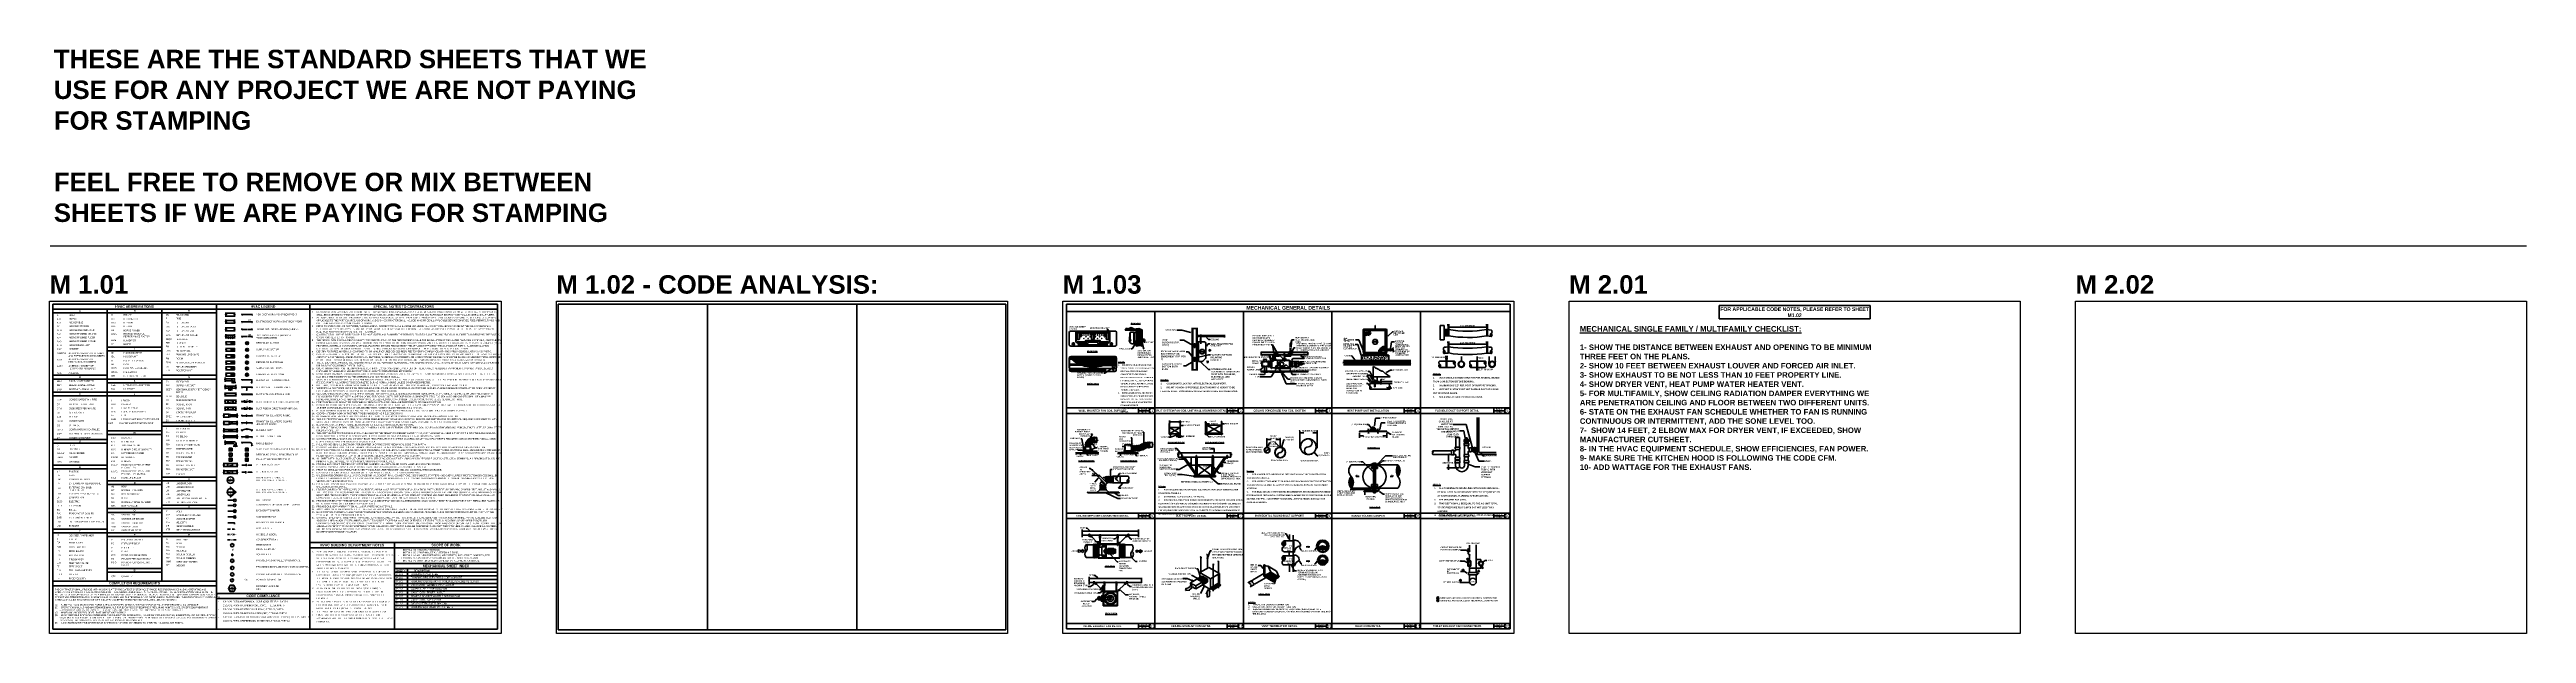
# Model space of a CAD drawing. Header units: inches. Extents: x 2025 to 34930, y -6955 to 4650.
# Drawn here: x 5035 to 13091, y 1024 to 2924 of the extents above; entities that cross this region are included whole.
import ezdxf

# ---------------------------------------------------------------- set-up
doc = ezdxf.new("R2010")
doc.units = ezdxf.units.IN
doc.header["$MEASUREMENT"] = 0
doc.layers.get('DEFPOINTS').update_dxf_attribs({"color": 104})
doc.layers.add('PDF-TEXT', color=7, linetype='Continuous', lineweight=35)
doc.styles.add('Century Gothic', font='GOTHIC.TTF', dxfattribs={"height": 5.3125})
doc.styles.add('Century Gothic_B', font='GOTHICB.TTF', dxfattribs={"height": 6.659722})
doc.styles.add('PDF Arial', font='arial.ttf')
doc.styles.add('PDF Arial Bold', font='arialbd.ttf')

msp = doc.modelspace()

# ---------------------------------------------------------------- hatches: boundary and pattern name
at = {"layer": 'PDF-TEXT', "transparency": 33554559}
for points in [[(8475.6, 1961.1), (8381.5, 1961.1), (8381.5, 1960.8), (8475.6, 1960.8)], [(8452, 1977.5), (8451.7, 1977.5), (8451.5, 1977.5), (8405, 1977.5), (8405, 1977.4), (8404.8, 1977.4), (8404.7, 1977.4), (8404.6, 1977.3), (8404.6, 1977.2), (8404.4, 1977.1), (8404.4, 1977.1), (8404.3, 1976.9), (8404.1, 1976.7), (8404.1, 1976.5), (8404.1, 1976.4), (8404.1, 1976.2), (8404.1, 1976), (8404.1, 1976), (8404.2, 1975.7), (8404.3, 1975.5), (8404.4, 1975.4), (8404.5, 1975.2), (8404.6, 1975.2), (8404.7, 1975.1), (8404.8, 1975.1), (8404.9, 1975), (8405, 1975), (8405.2, 1975), (8405.5, 1975), (8405.6, 1975), (8452.2, 1975), (8452.2, 1975), (8452.4, 1975.1), (8452.4, 1975.1), (8452.6, 1975.2), (8452.6, 1975.2), (8452.8, 1975.3), (8452.8, 1975.4), (8452.9, 1975.5), (8452.9, 1975.6), (8453, 1975.7), (8453, 1975.8), (8453.1, 1976), (8453.1, 1976), (8453.1, 1976.2), (8453.1, 1976.4), (8453.1, 1976.5), (8453, 1976.7), (8453, 1976.7), (8453, 1976.9), (8452.9, 1976.9), (8452.8, 1977.1), (8452.7, 1977.1), (8452.6, 1977.2), (8452.6, 1977.3), (8452.4, 1977.4), (8452.4, 1977.4), (8452.2, 1977.4), (8452.1, 1977.5)], [(8547.7, 1982.7), (8547.7, 1982.2), (8549.3, 1982.2), (8549.3, 1982.3), (8549.3, 1982.3), (8549.3, 1982.3), (8549.4, 1982.3), (8549.4, 1982.4), (8549.4, 1982.4), (8549.4, 1982.5), (8549.4, 1982.5), (8549.4, 1982.6), (8549.3, 1982.6), (8549.3, 1982.6), (8549.3, 1982.7)], [(8547.8, 1985.4), (8547.8, 1984.9), (8549.3, 1984.9), (8549.3, 1985), (8549.3, 1985), (8549.3, 1985), (8549.3, 1985), (8549.3, 1985), (8549.4, 1985), (8549.4, 1985.1), (8549.4, 1985.1), (8549.4, 1985.2), (8549.4, 1985.2), (8549.4, 1985.2), (8549.3, 1985.3), (8549.3, 1985.3), (8549.3, 1985.4)], [(8547.8, 1984.5), (8547.8, 1984), (8549.3, 1984), (8549.3, 1984.1), (8549.3, 1984), (8549.3, 1984.1), (8549.4, 1984.1), (8549.4, 1984.2), (8549.4, 1984.2), (8549.4, 1984.3), (8549.4, 1984.3), (8549.4, 1984.4), (8549.3, 1984.4), (8549.3, 1984.4), (8549.3, 1984.5)], [(8547.8, 1983.6), (8547.8, 1983.1), (8549.3, 1983.1), (8549.3, 1983.2), (8549.3, 1983.2), (8549.3, 1983.2), (8549.3, 1983.2), (8549.3, 1983.2), (8549.4, 1983.2), (8549.4, 1983.3), (8549.4, 1983.3), (8549.4, 1983.4), (8549.4, 1983.4), (8549.4, 1983.4), (8549.3, 1983.5), (8549.3, 1983.5), (8549.3, 1983.5), (8549.3, 1983.6)], [(8547.9, 1988), (8547.9, 1987.6), (8549.3, 1987.6), (8549.3, 1987.6), (8549.3, 1987.6), (8549.4, 1987.7), (8549.4, 1987.7), (8549.4, 1987.8), (8549.4, 1987.8), (8549.4, 1987.9), (8549.4, 1987.9), (8549.3, 1988), (8549.3, 1988), (8549.3, 1988)], [(8547.9, 1987.2), (8547.9, 1986.7), (8549.3, 1986.7), (8549.3, 1986.7), (8549.3, 1986.7), (8549.3, 1986.8), (8549.3, 1986.7), (8549.3, 1986.8), (8549.4, 1986.8), (8549.4, 1986.8), (8549.4, 1986.9), (8549.4, 1986.9), (8549.4, 1987), (8549.4, 1987), (8549.3, 1987.1), (8549.3, 1987.1), (8549.3, 1987.1), (8549.3, 1987.2)], [(8547.9, 1986.2), (8547.9, 1985.8), (8549.3, 1985.8), (8549.3, 1985.9), (8549.3, 1985.8), (8549.3, 1985.9), (8549.4, 1985.9), (8549.4, 1986), (8549.4, 1986), (8549.4, 1986), (8549.4, 1986.1), (8549.4, 1986.1), (8549.3, 1986.2), (8549.3, 1986.2), (8549.3, 1986.2)], [(8548, 1988.9), (8548, 1988.5), (8549.3, 1988.5), (8549.3, 1988.6), (8549.3, 1988.5), (8549.3, 1988.6), (8549.4, 1988.6), (8549.4, 1988.6), (8549.4, 1988.7), (8549.4, 1988.7), (8549.4, 1988.8), (8549.4, 1988.8), (8549.3, 1988.9), (8549.3, 1988.9), (8549.3, 1988.9), (8549.3, 1988.9)], [(8548.1, 1991.6), (8548.1, 1991.2), (8549.3, 1991.2), (8549.3, 1991.2), (8549.3, 1991.2), (8549.4, 1991.3), (8549.4, 1991.3), (8549.4, 1991.4), (8549.4, 1991.4), (8549.4, 1991.5), (8549.4, 1991.5), (8549.3, 1991.6), (8549.3, 1991.6), (8549.3, 1991.6)], [(8548.1, 1990.7), (8548.1, 1990.3), (8549.3, 1990.3), (8549.3, 1990.3), (8549.3, 1990.3), (8549.3, 1990.3), (8549.4, 1990.4), (8549.4, 1990.4), (8549.4, 1990.5), (8549.4, 1990.5), (8549.4, 1990.6), (8549.4, 1990.6), (8549.3, 1990.7), (8549.3, 1990.7), (8549.3, 1990.7)], [(8548.1, 1989.8), (8548.1, 1989.4), (8549.3, 1989.4), (8549.3, 1989.4), (8549.3, 1989.4), (8549.4, 1989.5), (8549.4, 1989.5), (8549.4, 1989.6), (8549.4, 1989.6), (8549.4, 1989.7), (8549.4, 1989.7), (8549.3, 1989.8), (8549.3, 1989.8), (8549.3, 1989.8)], [(8548.2, 1994.3), (8548.2, 1993.9), (8549.3, 1993.9), (8549.3, 1993.9), (8549.3, 1993.9), (8549.3, 1993.9), (8549.4, 1994), (8549.4, 1994), (8549.4, 1994), (8549.4, 1994.1), (8549.4, 1994.1), (8549.4, 1994.2), (8549.3, 1994.3), (8549.3, 1994.3), (8549.3, 1994.3)], [(8548.2, 1993.4), (8548.2, 1993), (8549.3, 1993), (8549.3, 1993), (8549.3, 1993), (8549.4, 1993.1), (8549.4, 1993.1), (8549.4, 1993.2), (8549.4, 1993.2), (8549.4, 1993.3), (8549.4, 1993.3), (8549.3, 1993.3), (8549.3, 1993.4), (8549.3, 1993.4)], [(8548.2, 1992.5), (8548.2, 1992.1), (8549.3, 1992.1), (8549.3, 1992.1), (8549.3, 1992.1), (8549.3, 1992.1), (8549.4, 1992.2), (8549.4, 1992.2), (8549.4, 1992.3), (8549.4, 1992.3), (8549.4, 1992.4), (8549.4, 1992.4), (8549.3, 1992.5), (8549.3, 1992.5), (8549.3, 1992.5)], [(8548.3, 1996.1), (8548.3, 1995.6), (8549.3, 1995.6), (8549.3, 1995.7), (8549.3, 1995.7), (8549.3, 1995.7), (8549.4, 1995.8), (8549.4, 1995.8), (8549.4, 1995.9), (8549.4, 1995.9), (8549.4, 1995.9), (8549.4, 1996), (8549.3, 1996.1), (8549.3, 1996.1), (8549.3, 1996.1)], [(8548.3, 1995.2), (8548.3, 1994.7), (8549.3, 1994.7), (8549.3, 1994.8), (8549.3, 1994.8), (8549.3, 1994.8), (8549.3, 1994.8), (8549.3, 1994.8), (8549.4, 1994.8), (8549.4, 1994.9), (8549.4, 1994.9), (8549.4, 1995), (8549.4, 1995.1), (8549.4, 1995.1), (8549.3, 1995.1), (8549.3, 1995.2), (8549.3, 1995.2)], [(8548.4, 1997.9), (8548.4, 1997.4), (8549.3, 1997.4), (8549.3, 1997.5), (8549.3, 1997.5), (8549.4, 1997.5), (8549.4, 1997.6), (8549.4, 1997.6), (8549.4, 1997.7), (8549.4, 1997.7), (8549.4, 1997.8), (8549.3, 1997.8), (8549.3, 1997.8), (8549.3, 1997.9)], [(8548.4, 1997), (8548.4, 1996.5), (8549.3, 1996.5), (8549.3, 1996.6), (8549.3, 1996.6), (8549.3, 1996.6), (8549.3, 1996.6), (8549.3, 1996.6), (8549.4, 1996.7), (8549.4, 1996.7), (8549.4, 1996.7), (8549.4, 1996.8), (8549.4, 1996.8), (8549.4, 1996.9), (8549.3, 1996.9), (8549.3, 1996.9), (8549.3, 1996.9), (8549.3, 1997)], [(8386.6, 1899.8), (8352.7, 1899.8), (8352.7, 1899.3), (8387.6, 1899.3)], [(8389.6, 1898.5), (8352.7, 1898.5), (8352.7, 1898.1), (8390.6, 1898.1)], [(8392.8, 1897.2), (8352.7, 1897.2), (8352.7, 1896.9), (8394, 1896.9)], [(8496.5, 1915.8), (8361, 1915.8), (8361.5, 1915.4), (8496.1, 1915.4)], [(8495, 1914.5), (8362.5, 1914.5), (8363, 1914.1), (8494.5, 1914.1)], [(8493.5, 1913.3), (8364.1, 1913.3), (8364.6, 1912.9), (8493, 1912.9)], [(8491.9, 1912), (8365.7, 1912), (8366.2, 1911.6), (8491.3, 1911.6)], [(8490.2, 1910.8), (8367.4, 1910.8), (8368, 1910.4), (8489.6, 1910.4)], [(8488.4, 1909.5), (8369.1, 1909.5), (8369.8, 1909.1), (8487.8, 1909.1)], [(8486.5, 1908.3), (8371, 1908.3), (8371.6, 1907.9), (8485.9, 1907.9)], [(8484.6, 1907), (8373, 1907), (8373.6, 1906.6), (8484, 1906.6)], [(8482.6, 1905.8), (8375, 1905.8), (8375.7, 1905.3), (8481.9, 1905.3)], [(8480.4, 1904.5), (8377.1, 1904.5), (8377.9, 1904.1), (8479.7, 1904.1)], [(8471.3, 1899.9), (8386.2, 1899.9), (8387.1, 1899.5), (8470.4, 1899.5)], [(8468.4, 1898.7), (8389.1, 1898.7), (8390.2, 1898.3), (8467.4, 1898.3)], [(8465.2, 1897.4), (8392.4, 1897.4), (8393.5, 1897), (8464.1, 1897)], [(8461.6, 1896.2), (8395.9, 1896.2), (8397.2, 1895.8), (8460.4, 1895.8)], [(8504.7, 1896.4), (8462.2, 1896.4), (8461, 1896), (8504.7, 1896)], [(8504.7, 1897.6), (8465.7, 1897.6), (8464.6, 1897.2), (8504.7, 1897.2)], [(8504.7, 1898.9), (8468.9, 1898.9), (8467.9, 1898.5), (8504.7, 1898.5)], [(8504.7, 1900.1), (8471.8, 1900.1), (8470.9, 1899.7), (8504.7, 1899.7)], [(8504.7, 1901.4), (8474.5, 1901.4), (8473.6, 1901), (8504.7, 1901)], [(8504.7, 1902.6), (8477, 1902.6), (8476.2, 1902.2), (8504.7, 1902.2)], [(8504.7, 1903.9), (8479.3, 1903.9), (8478.5, 1903.5), (8504.7, 1903.5)], [(8504.7, 1905.1), (8481.5, 1905.1), (8480.8, 1904.7), (8504.7, 1904.7)], [(8504.7, 1906.4), (8483.6, 1906.4), (8482.9, 1906), (8504.7, 1906)], [(8504.7, 1907.7), (8485.6, 1907.7), (8484.9, 1907.2), (8504.7, 1907.2)], [(8504.7, 1908.9), (8487.5, 1908.9), (8486.9, 1908.5), (8504.7, 1908.5)], [(8504.7, 1910.1), (8489.3, 1910.1), (8488.7, 1909.7), (8504.7, 1909.7)], [(8504.7, 1911.4), (8491, 1911.4), (8490.5, 1911), (8504.7, 1911)], [(8504.7, 1912.6), (8492.7, 1912.6), (8492.1, 1912.2), (8504.7, 1912.2)], [(8504.7, 1913.9), (8494.3, 1913.9), (8493.7, 1913.5), (8504.7, 1913.5)], [(8504.7, 1915.1), (8495.8, 1915.1), (8495.3, 1914.7), (8504.7, 1914.7)], [(8504.7, 1916.6), (8497.5, 1916.6), (8496.8, 1916), (8504.7, 1916)], [(8677.6, 1712.4), (8682.7, 1710.9), (8682, 1712.4), (8682.7, 1714)], [(8712.2, 1712.4), (8707.1, 1714), (8707.7, 1712.4), (8707.1, 1710.9)], [(8713.1, 1700.6), (8715.8, 1699.8), (8715.5, 1700.6), (8715.8, 1701.5)], [(8797.6, 1706.2), (8800.2, 1705.4), (8799.9, 1706.2), (8800.2, 1707)], [(8848, 1706.2), (8850.6, 1705.4), (8850.3, 1706.2), (8850.6, 1707)], [(9337.5, 1689.2), (9336, 1692.9), (9335.4, 1691.8), (9334.1, 1691.4)], [(9343.5, 1696.2), (9345.6, 1699.7), (9344.3, 1699.5), (9343.3, 1700.3)], [(8398.4, 1631.7), (8398, 1633.9), (8397.5, 1633.4), (8396.8, 1633.3)], [(8398.6, 1626.3), (8398.6, 1626.4), (8398.5, 1626.5), (8398.4, 1626.5), (8398.3, 1626.5), (8398.2, 1626.4), (8398.2, 1626.3), (8398.2, 1626.2), (8398.3, 1626.1), (8398.4, 1626.1), (8398.5, 1626.1), (8398.6, 1626.2)], [(8401.8, 1615.8), (8400.2, 1617.4), (8400.1, 1616.7), (8399.5, 1616.2)], [(8421.8, 1663.6), (8421.5, 1661.3), (8423, 1663), (8422.3, 1663)], [(8424.6, 1622.9), (8426.9, 1623.1), (8426.4, 1623.6), (8426.4, 1624.4)], [(8425.6, 1641.7), (8426.6, 1639.7), (8426.9, 1640.3), (8427.6, 1640.6)], [(8426.5, 1617.5), (8428.7, 1616.8), (8428.4, 1617.4), (8428.7, 1618.1)], [(8427, 1617.5), (8426.9, 1617.6), (8426.9, 1617.7), (8426.7, 1617.8), (8426.6, 1617.7), (8426.6, 1617.6), (8426.5, 1617.5), (8426.6, 1617.4), (8426.6, 1617.3), (8426.7, 1617.3), (8426.9, 1617.3), (8426.9, 1617.4)], [(8434.4, 1632.3), (8434.3, 1632.5), (8434.2, 1632.5), (8434.1, 1632.6), (8434, 1632.5), (8434, 1632.5), (8433.9, 1632.3), (8434, 1632.2), (8434, 1632.2), (8434.1, 1632.1), (8434.2, 1632.2), (8434.3, 1632.2)], [(8533.7, 1632.6), (8531.5, 1633.3), (8531.8, 1632.6), (8531.5, 1632)], [(8535.9, 1619.2), (8533.7, 1618.5), (8535.9, 1617.8), (8535.6, 1618.5)], [(8552.5, 1618.5), (8550.3, 1619.2), (8550.6, 1618.5), (8550.3, 1617.8)], [(8555.2, 1634.4), (8555.9, 1636.6), (8555.2, 1636.3), (8554.5, 1636.6)], [(8556.2, 1617.4), (8555.5, 1619.6), (8554.9, 1617.4), (8555.5, 1617.7)], [(8555.5, 1614.2), (8556.2, 1616.4), (8555.5, 1616.1), (8554.9, 1616.4)], [(8594.6, 1644.5), (8595.2, 1646.7), (8594.6, 1646.4), (8593.9, 1646.7)], [(8681.1, 1672.4), (8680.3, 1669.8), (8681.1, 1670.1), (8681.9, 1669.8)], [(8708.6, 1665.5), (8703.5, 1667.1), (8704.1, 1665.5), (8703.5, 1664)], [(8708.6, 1672.4), (8705.8, 1672.4), (8706.4, 1671.7), (8706.3, 1670.8)], [(8713.1, 1665.5), (8718.2, 1664), (8717.6, 1665.5), (8718.2, 1667.1)], [(8797.6, 1672.4), (8798.8, 1669.9), (8799.2, 1670.7), (8800, 1671.1)], [(8995, 1655.7), (8997.7, 1654.8), (8997.3, 1655.7), (8997.7, 1656.5)], [(8997.1, 1633.1), (8999.3, 1634.9), (8998.4, 1635), (8997.9, 1635.8)], [(9036.2, 1631.4), (9034.7, 1633.7), (9034.4, 1632.9), (9033.7, 1632.4)], [(9035.2, 1654.8), (9037.8, 1655.7), (9035.2, 1656.5), (9035.5, 1655.7)], [(9042.1, 1629.8), (9043.9, 1632), (9043, 1632), (9042.4, 1632.6)], [(9101.3, 1677.1), (9104, 1676.2), (9103.6, 1677.1), (9104, 1677.9)], [(9155.3, 1676.2), (9157.9, 1677.1), (9155.3, 1677.9), (9155.6, 1677.1)], [(9361, 1684.6), (9363.3, 1687.8), (9362.1, 1687.7), (9361.1, 1688.6)], [(9385.1, 1680.9), (9387.4, 1677.6), (9387.7, 1678.8), (9388.8, 1679.4)], [(8388.3, 1610.2), (8387.6, 1608), (8388.3, 1608.2), (8389, 1608)], [(8408.5, 1610.6), (8408.7, 1608.3), (8409.3, 1608.8), (8410, 1608.8)], [(8518.9, 1610.2), (8518.2, 1608), (8518.9, 1608.3), (8519.5, 1608)], [(9341.2, 1548.9), (9339.3, 1552.5), (9338.8, 1551.3), (9337.7, 1550.8)], [(9353.6, 1575.3), (9357.1, 1577.2), (9355.9, 1577.7), (9355.4, 1578.9)], [(9356.7, 1572.9), (9360.4, 1574.5), (9359.3, 1575.1), (9358.9, 1576.3)], [(9404.5, 1538), (9404.5, 1537.9), (9404.9, 1537.9), (9404.9, 1538), (9405.7, 1538), (9404.7, 1544), (9403.7, 1538)], [(9313, 1486.3), (9311.8, 1482.5), (9313, 1482.9), (9314.2, 1482.5)], [(9338.4, 1493), (9334.5, 1494.2), (9335, 1493), (9334.5, 1491.9)], [(9358.1, 1488.7), (9360.5, 1485.4), (9360.8, 1486.6), (9361.9, 1487.3)], [(9082.2, 1330.3), (9080.5, 1330.3), (9080.5, 1287.3), (9082.2, 1287.3)], [(9134.6, 1306.3), (9134.5, 1305.7), (9136.4, 1305.9)], [(9081.9, 1281.7), (9080.4, 1281.7), (9080.4, 1241.8), (9081.9, 1241.8)], [(9134.6, 1259.7), (9134.6, 1259.1), (9136.5, 1259.4)], [(9654.7, 1237), (9654.7, 1237.3), (9654.5, 1237.7), (9654.3, 1238), (9653.9, 1238.1), (9653.6, 1238.2), (9653.2, 1238.1), (9652.8, 1238), (9652.6, 1237.7), (9652.4, 1237.3), (9652.4, 1237), (9652.4, 1236.6), (9652.6, 1236.3), (9652.8, 1236), (9653.2, 1235.9), (9653.6, 1235.8), (9653.9, 1235.9), (9654.3, 1236), (9654.5, 1236.3), (9654.7, 1236.6)], [(9677.2, 1264.8), (9677.2, 1265.1), (9677, 1265.5), (9676.8, 1265.7), (9676.4, 1265.9), (9676, 1266), (9675.7, 1265.9), (9675.3, 1265.7), (9675.1, 1265.5), (9674.9, 1265.1), (9674.9, 1264.8), (9674.9, 1264.4), (9675.1, 1264.1), (9675.3, 1263.8), (9675.7, 1263.6), (9676, 1263.6), (9676.4, 1263.6), (9676.8, 1263.8), (9677, 1264.1), (9677.2, 1264.4)], [(8938.8, 1188.9), (8936.8, 1191.4), (8937.7, 1188.9), (8937.9, 1188.4)], [(8943.2, 1181.1), (8943, 1181.7), (8942.1, 1181.1), (8944.1, 1178.6)]]:
    msp.add_hatch(color=256, dxfattribs=at).paths.add_polyline_path(points)
h = msp.add_hatch(color=256, dxfattribs=at)
h.paths.add_polyline_path([(8442.9, 1962.8), (8443.1, 1962.9), (8443.5, 1963.1), (8444, 1963.4), (8444.1, 1963.5), (8444.4, 1963.8), (8444.6, 1963.9), (8444.9, 1964.3), (8445, 1964.5), (8445.2, 1964.8), (8445.4, 1965.1), (8445.5, 1965.4), (8445.7, 1965.7), (8445.8, 1966), (8445.9, 1966.4), (8446, 1967), (8446, 1967.7), (8445.9, 1968.4), (8445.8, 1968.7), (8445.7, 1969), (8445.5, 1969.3), (8445.4, 1969.7), (8445.2, 1969.9), (8445, 1970.2), (8444.9, 1970.4), (8444.6, 1970.8), (8444.4, 1970.9), (8444.1, 1971.2), (8444, 1971.3), (8443.5, 1971.6), (8443.1, 1971.8), (8442.9, 1971.9), (8442.2, 1972.1), (8415, 1972.1), (8414.3, 1971.9), (8414.1, 1971.8), (8413.7, 1971.6), (8413.2, 1971.3), (8413.1, 1971.2), (8412.8, 1970.9), (8412.6, 1970.8), (8412.3, 1970.4), (8412.2, 1970.2), (8412, 1969.9), (8411.8, 1969.7), (8411.6, 1969.3), (8411.5, 1969), (8411.4, 1968.7), (8411.3, 1968.4), (8411.2, 1967.7), (8411.2, 1967), (8411.3, 1966.4), (8411.4, 1966), (8411.5, 1965.7), (8411.6, 1965.4), (8411.8, 1965.1), (8412, 1964.8), (8412.2, 1964.5), (8412.3, 1964.3), (8412.6, 1963.9), (8412.8, 1963.8), (8413.1, 1963.5), (8413.2, 1963.4), (8413.7, 1963.1), (8414.1, 1962.9), (8414.3, 1962.8), (8415, 1962.6), (8442.2, 1962.6)])
h.paths.add_polyline_path([(8415, 1962.9), (8414.4, 1963.1), (8413.7, 1963.4), (8413.6, 1963.5), (8413.2, 1963.8), (8413, 1963.9), (8412.7, 1964.3), (8412.6, 1964.5), (8412.3, 1964.8), (8412.2, 1965.1), (8412, 1965.4), (8411.9, 1965.7), (8411.7, 1966), (8411.6, 1966.7), (8411.5, 1967.4), (8411.6, 1968), (8411.6, 1968.4), (8411.7, 1968.7), (8411.9, 1969), (8412, 1969.3), (8412.2, 1969.7), (8412.3, 1969.9), (8412.6, 1970.2), (8412.7, 1970.4), (8413, 1970.8), (8413.2, 1970.9), (8413.6, 1971.2), (8413.7, 1971.3), (8414.4, 1971.6), (8415, 1971.8), (8442.2, 1971.8), (8442.9, 1971.6), (8443.5, 1971.3), (8443.6, 1971.2), (8444, 1970.9), (8444.2, 1970.8), (8444.5, 1970.4), (8444.6, 1970.2), (8444.9, 1969.9), (8445.1, 1969.7), (8445.2, 1969.3), (8445.3, 1969), (8445.5, 1968.7), (8445.5, 1968.4), (8445.6, 1968), (8445.7, 1967.4), (8445.6, 1966.7), (8445.5, 1966), (8445.3, 1965.7), (8445.2, 1965.4), (8445.1, 1965.1), (8444.9, 1964.8), (8444.6, 1964.5), (8444.5, 1964.3), (8444.2, 1963.9), (8444, 1963.8), (8443.6, 1963.5), (8443.5, 1963.4), (8442.9, 1963.1), (8442.2, 1962.9)], flags=0)
at = {"layer": 'PDF-TEXT'}
h = msp.add_hatch(dxfattribs=at)
h.set_pattern_fill('AR-CONC', color=256)
h.set_pattern_definition([(50, (-2.811, 10.7785), (7.172602, -0.6275213), [0.75, -8.25]), (355, (-2.811, 10.7785), (-1.3875133, 7.5219213), [0.6, -6.6]), (100.451444, (-2.2135, 10.726), (5.7850885, 6.8944), [0.637402, -7.011421]), (46.1842, (-2.811, 12.7785), (10.672413, -1.655193), [1.125, -12.375]), (96.63564, (-1.922, 12.641), (9.34662, 9.741186), [0.956103, -10.517138]), (351.18416, (-2.811, 12.778), (9.34662, 9.741186), [0.9, -9.9]), (21, (-1.811, 12.2785), (5.9690705, -4.026189), [0.75, -8.25]), (326, (-1.811, 12.2785), (2.4331533, 7.2515005), [0.6, -6.6]), (71.451445, (-1.314, 11.943), (8.402224, 3.2253115), [0.637402, -7.011421]), (37.5, (-2.8113, 10.7785), (0.12159855, 3.32893854), [0, -6.52, 0, -6.7, 0, -6.625]), (7.5, (-2.8113, 10.7785), (2.6306954, 3.9441171), [0, -3.82, 0, -6.37, 0, -2.525]), (327.5, (-5.0413, 10.7785), (5.33822436, -0.2255487), [0, -2.5, 0, -7.8, 0, -10.35]), (317.5, (-6.0413, 10.7785), (5.8318617, 1.0010498), [0, -3.25, 0, -5.18, 0, -7.35])])
h.paths.add_polyline_path([(9391.4, 1929.9), (9302.3, 1929.9), (9302.3, 1912), (9391.4, 1912)])
at = {"layer": 'PDF-TEXT', "transparency": 33554559}
h = msp.add_hatch(color=256, dxfattribs=at)
h.paths.add_polyline_path([(9577.3, 1918.4), (9577.3, 1918.2), (9577.4, 1918), (9577.6, 1917.9), (9577.8, 1917.9), (9578, 1917.9), (9578.2, 1918), (9578.3, 1918.2), (9578.3, 1918.4), (9578.3, 1918.6), (9578.2, 1918.8), (9578, 1918.9), (9577.8, 1918.9), (9577.6, 1918.9), (9577.4, 1918.8), (9577.3, 1918.6)])
h.paths.add_polyline_path([(9577.6, 1918.5), (9577.7, 1918.6), (9577.7, 1918.6), (9577.9, 1918.6), (9577.9, 1918.6), (9578, 1918.4), (9577.9, 1918.3), (9577.9, 1918.3), (9577.9, 1918.3), (9577.7, 1918.3), (9577.7, 1918.3), (9577.6, 1918.3)], flags=0)
h = msp.add_hatch(color=256, dxfattribs=at)
h.paths.add_polyline_path([(9579.4, 1918.4), (9579.4, 1918.2), (9579.5, 1918), (9579.7, 1917.9), (9579.9, 1917.9), (9580.1, 1917.9), (9580.2, 1918), (9580.4, 1918.2), (9580.4, 1918.4), (9580.4, 1918.6), (9580.2, 1918.8), (9580.1, 1918.9), (9579.9, 1918.9), (9579.7, 1918.9), (9579.5, 1918.8), (9579.4, 1918.6)])
h.paths.add_polyline_path([(9579.7, 1918.5), (9579.7, 1918.6), (9579.8, 1918.6), (9580, 1918.6), (9580, 1918.6), (9580, 1918.5), (9580, 1918.3), (9580, 1918.3), (9580, 1918.3), (9579.8, 1918.3), (9579.7, 1918.3), (9579.7, 1918.3)], flags=0)
at = {"layer": 'PDF-TEXT'}
h = msp.add_hatch(color=256, dxfattribs=at)
h.paths.add_polyline_path([(5628.7, 1192.7), (5628.7, 1197.3), (5624.1, 1197.3), (5625.5, 1194)])
h.paths.add_polyline_path([(5633.3, 1197.3), (5632.2, 1200.3), (5628.7, 1201.9), (5628.7, 1197.3)])

# ---------------------------------------------------------------- linework, layer by layer
msp.add_line((5037.8, 2285.4), (13091.4, 2285.4))
at = {"layer": 'DEFPOINTS', "color": 18, "true_color": 0x000000}
msp.add_lwpolyline([(5035.2, 2105.4), (6503.8, 2105.4), (6503.8, 1024.3), (5035.2, 1024.3)], close=True, dxfattribs=at)
at = {"layer": 'DEFPOINTS'}
for points in [[(6683.8, 2105.4), (8150.7, 2105.4), (8150.7, 1024.3), (6683.8, 1024.3)], [(8330.7, 2105.4), (9797.6, 2105.4), (9797.6, 1024.3), (8330.7, 1024.3)], [(9977.6, 2105.4), (11444.5, 2105.4), (11444.5, 1024.3), (9977.6, 1024.3)], [(11624.5, 2105.4), (13091.4, 2105.4), (13091.4, 1024.3), (11624.5, 1024.3)]]:
    msp.add_lwpolyline(points, close=True, dxfattribs=at)
at = {"layer": 'PDF-TEXT', "color": 42, "lineweight": 100}
for p, q in [((5045.7, 1038.2), (5045.7, 2095.8)), ((5045.7, 2095.8), (6492.1, 2095.8)), ((5578.2, 2095.8), (5578.2, 1038.2)), ((5882.1, 2095.8), (5882.1, 1038.2)), ((6492.1, 2095.8), (6492.1, 1038.2)), ((8145.1, 2095.8), (6689.4, 2095.8)), ((6689.4, 2095.8), (6689.4, 1036.5)), ((7175.1, 1036.5), (7175.1, 2095.8)), ((7660.5, 1036.5), (7660.5, 2095.8)), ((8145.1, 1036.5), (8145.1, 2095.8)), ((8342.4, 1039.4), (8342.4, 2095.8)), ((8342.4, 2095.8), (9785.9, 2095.8)), ((9785.9, 2095.8), (9785.9, 1039.4)), ((5045.7, 2079.8), (6492.1, 2079.8)), ((9785.9, 2071.8), (8342.4, 2071.8)), ((8630.4, 2071.8), (8630.4, 1039.4)), ((8918.4, 2071.8), (8918.4, 1039.4)), ((9206.4, 2071.8), (9206.4, 1039.4)), ((9494.4, 2071.8), (9494.4, 1039.4)), ((8342.4, 1740.3), (9785.9, 1740.3)), ((8342.4, 1398.3), (9785.9, 1398.3)), ((5882.1, 1320.5), (6492.1, 1320.5)), ((6492.1, 1303.5), (5882.1, 1303.5)), ((6156.9, 1038.2), (6156.9, 1320.5)), ((6156.9, 1252.4), (6492.1, 1252.4)), ((6492.1, 1235.4), (6156.9, 1235.4)), ((5045.7, 1194.7), (5578.2, 1194.7)), ((5045.7, 1178.8), (5578.2, 1178.8)), ((5882.1, 1154.5), (5578.2, 1154.5)), ((5578.2, 1138.5), (5882.1, 1138.5)), ((6492.1, 1038.2), (5045.7, 1038.2)), ((6689.4, 1036.5), (8145.1, 1036.5)), ((9785.9, 1039.4), (8342.4, 1039.4))]:
    msp.add_line(p, q, dxfattribs=at)
at = {"layer": 'PDF-TEXT'}
for p, q in [((5045.7, 2067.8), (5578.2, 2067.8)), ((5223, 2079.8), (5222.9, 1194.7)), ((5400.2, 2079.8), (5400.2, 1194.7)), ((8532.9, 2010.9), (8539.2, 2017.1)), ((8537.6, 2017.8), (8533.2, 2010.9)), ((8535.5, 2010.9), (8541.1, 2016.4)), ((8543.3, 2015.4), (8537.6, 2017.8)), ((8538, 2010.9), (8542.8, 2015.6)), ((8540.5, 2010.9), (8546.8, 2017.1)), ((8543, 2010.9), (8551.5, 2019.3)), ((8553.6, 2020.3), (8543.3, 2015.4)), ((8545.5, 2010.9), (8554.5, 2019.8)), ((8548, 2010.9), (8556.2, 2019)), ((8550.5, 2010.9), (8557.8, 2018.2)), ((8553, 2010.9), (8559.5, 2017.3)), ((8564.3, 2014.9), (8553.6, 2020.3)), ((8555.5, 2010.9), (8561.1, 2016.5)), ((8558, 2010.9), (8562.8, 2015.6)), ((8560.5, 2010.9), (8564.5, 2014.9)), ((8563, 2010.9), (8567.4, 2015.3)), ((8578.3, 2016.6), (8564.3, 2014.9)), ((8565.5, 2010.9), (8570.2, 2015.6)), ((8568, 2010.9), (8573.1, 2016)), ((8569.1, 2007), (8578.6, 2016.5)), ((8569.1, 2009.5), (8575.9, 2016.3)), ((8569.1, 2004.6), (8580.4, 2015.8)), ((8569.1, 2002.1), (8582.2, 2015.1)), ((8569.1, 1999.6), (8584, 2014.4)), ((8589.3, 2012.3), (8578.3, 2016.6)), ((8749.7, 2016.1), (8759.5, 2016.1)), ((8751.8, 2016.1), (8751.8, 1881.8)), ((8753.7, 2016.1), (8753.7, 1882.5)), ((8759.5, 2016.1), (8759.5, 2018.5)), ((8759.5, 2018.5), (8760.6, 2013.9)), ((8760.6, 2013.9), (8760.6, 2016.1)), ((8760.6, 2016.1), (8770, 2016.1)), ((8765.7, 2016.1), (8765.7, 1881.9)), ((8767.5, 2016.1), (8767.5, 1881.8)), ((9310.5, 2014.7), (9381.9, 2014.7)), ((9347.7, 2022.4), (9345.6, 2020.5)), ((9345.6, 2020.5), (9347.2, 2020.7)), ((9346.1, 2022.1), (9347.7, 2022.4)), ((9346.7, 2026.1), (9346.7, 2017.1)), ((9558.3, 2025.8), (9570.8, 2025.8)), ((9558.3, 1980.2), (9558.3, 2025.8)), ((9570.8, 2025.8), (9570.8, 1980.2)), ((9581.1, 2028.3), (9588.8, 2028.3)), ((9583.9, 2028.5), (9583.9, 1992.8)), ((9583.9, 2015.4), (9586, 2015.4)), ((9584.9, 2014.5), (9584.7, 2014.4)), ((9584.7, 2014.4), (9584.7, 2014.1)), ((9584.7, 2014.1), (9584.9, 2013.9)), ((9585.2, 2014.4), (9584.9, 2014.5)), ((9584.9, 2013.9), (9585.2, 2014.1)), ((9585.2, 2014.1), (9585.2, 2014.4)), ((9586, 1992.6), (9586, 2028.5)), ((9586, 2021.3), (9709.6, 2021.3)), ((9706.8, 2028.3), (9714.5, 2028.3)), ((9709.6, 2028.3), (9709.6, 1992.6)), ((9709.6, 2015.2), (9711.7, 2015.2)), ((9710.6, 2014.4), (9710.3, 2014.3)), ((9710.3, 2014.3), (9710.3, 2014)), ((9710.8, 2014.3), (9710.6, 2014.4)), ((9710.8, 2014), (9710.8, 2014.3)), ((9711.7, 2028.3), (9711.7, 1992.6)), ((5400.3, 1956.2), (5223, 1956.2)), ((5223.1, 1944.2), (5400.3, 1944.2)), ((5674.6, 1972.1), (5681.4, 1965.6)), ((5674.6, 1950.3), (5681.4, 1943.8)), ((5681.3, 1950.3), (5674.6, 1943.8)), ((8351.4, 2003), (8351.4, 1964.1)), ((8501.2, 2007.7), (8356.1, 2007.7)), ((8356.1, 1959.3), (8501.2, 1959.3)), ((8361.4, 1966.5), (8365.2, 1970.3)), ((8361.6, 1965.1), (8366.6, 1970.2)), ((8362.1, 1964.1), (8367.7, 1969.6)), ((8362.9, 1963.2), (8368.6, 1968.9)), ((8363.8, 1962.6), (8369.1, 1967.9)), ((8365.1, 1962.3), (8369.5, 1966.7)), ((8367, 1962.6), (8369.2, 1964.8)), ((8373.5, 2004.2), (8376.8, 2004.2)), ((8374.6, 2003.1), (8373.5, 2004.2)), ((8373.5, 2004.2), (8373.5, 1974.9)), ((8373.5, 1975), (8374.6, 1976.1)), ((8374.6, 1976.1), (8374.6, 2003.1)), ((8375.5, 2005.5), (8376.8, 2006.7)), ((8375.5, 2004.2), (8375.5, 2005.5)), ((8375.5, 2004.8), (8376.8, 2004.8)), ((8376.8, 2002.3), (8375.5, 2004.2)), ((8376.8, 2006.7), (8385.1, 2006.7)), ((8377.4, 2003.5), (8376.8, 2002.3)), ((8376.8, 1982.2), (8376.8, 2002.3)), ((8376.8, 2002.3), (8480.4, 2002.3)), ((8377.4, 2005.5), (8384.4, 2005.5)), ((8377.4, 2003.5), (8377.4, 2005.5)), ((8384.4, 2003.5), (8377.4, 2003.5)), ((8377.5, 1982), (8377.5, 2002.3)), ((8377.7, 1972.4), (8377.7, 1972.4)), ((8384.6, 1966.3), (8378, 1971.7)), ((8383.5, 1981.1), (8378.3, 1981.1)), ((8378.4, 1972.4), (8378.4, 1972.4)), ((8385.1, 1966.8), (8378.4, 1972.3)), ((8383.3, 1980.4), (8378.5, 1980.4)), ((8378.5, 1973.3), (8406.4, 1973.3)), ((8378.5, 1972.6), (8406.4, 1972.6)), ((8381.5, 1965.7), (8381.5, 1960.8)), ((8381.5, 1962.3), (8389.6, 1962.3)), ((8381.5, 1961.1), (8475.6, 1961.1)), ((8381.5, 1960.8), (8475.6, 1960.8)), ((8384.4, 2005.5), (8384.4, 2003.5)), ((8385.1, 2002.3), (8384.4, 2003.5)), ((8384.4, 2002.3), (8384.4, 1982)), ((8386.3, 2004.8), (8385, 2004.8)), ((8423.2, 2004.2), (8385, 2004.2)), ((8385.1, 2006.7), (8386.3, 2005.5)), ((8386.3, 2004.2), (8385.1, 2002.3)), ((8385.1, 2002.3), (8385.1, 1982.2)), ((8406.4, 1966.8), (8385.2, 1966.8)), ((8406.4, 1966), (8385.2, 1966)), ((8386, 2003.8), (8423.5, 2003.8)), ((8386.3, 2005.5), (8386.3, 2004.2)), ((8387.2, 2001), (8388.3, 2001)), ((8387.2, 1999.5), (8388.3, 1999.5)), ((8387.2, 1995.9), (8388.3, 1995.9)), ((8387.2, 1994.3), (8388.3, 1994.3)), ((8420.6, 2005.1), (8388.9, 2005.1)), ((8388.9, 2005.1), (8388.9, 2004.2)), ((8394.3, 1962.8), (8389.6, 1962.8)), ((8389.6, 1962.8), (8389.6, 1961.1)), ((8390, 1996.3), (8390, 1999.1)), ((8390.9, 1999.1), (8390.9, 1996.3)), ((8393.8, 2001), (8392.6, 2001)), ((8393.8, 1999.5), (8392.6, 1999.5)), ((8393.8, 1995.9), (8392.6, 1995.9)), ((8393.8, 1994.3), (8392.6, 1994.3)), ((8394.3, 1961.1), (8394.3, 1962.8)), ((8394.3, 1962.3), (8475.6, 1962.3)), ((8405, 1977.5), (8452.2, 1977.5)), ((8405, 1977.2), (8452.2, 1977.2)), ((8452.2, 1975.3), (8405, 1975.3)), ((8452.2, 1975), (8405, 1975)), ((8406.5, 1972.4), (8406.5, 1967)), ((8407.3, 1972.4), (8407.3, 1967)), ((8415, 1972.1), (8442.2, 1972.1)), ((8415, 1971.8), (8442.2, 1971.8)), ((8442.2, 1962.9), (8415, 1962.9)), ((8442.2, 1962.6), (8415, 1962.6)), ((8420.6, 2004.2), (8420.6, 2005.1)), ((8424.4, 2006.7), (8423.2, 2005.5)), ((8423.2, 2005.5), (8423.2, 2004.2)), ((8423.2, 2004.8), (8424.5, 2004.8)), ((8424.4, 2002.3), (8423.2, 2004.2)), ((8432.8, 2006.7), (8424.4, 2006.7)), ((8425.1, 2003.5), (8424.4, 2002.3)), ((8424.4, 2002.3), (8424.4, 1982.2)), ((8432.1, 2005.5), (8425.1, 2005.5)), ((8425.1, 2005.5), (8425.1, 2003.5)), ((8425.1, 2003.5), (8432.1, 2003.5)), ((8425.1, 2002.3), (8425.1, 1982)), ((8426, 1981.1), (8431.2, 1981.1)), ((8426.2, 1980.4), (8431, 1980.4)), ((8428.6, 1998.8), (8427.7, 1997.3)), ((8427.7, 1997.3), (8429.5, 1997.3)), ((8428.6, 1973.1), (8427.7, 1974.5)), ((8427.7, 1974.5), (8429.5, 1974.5)), ((8429.5, 1997.3), (8428.6, 1998.8)), ((8429.5, 1974.5), (8428.6, 1973.1)), ((8432.1, 2003.5), (8432.1, 2005.5)), ((8432.1, 2003.5), (8432.8, 2002.3)), ((8432.1, 1982), (8432.1, 2002.3)), ((8434, 2004.8), (8432.7, 2004.8)), ((8472.1, 2004.2), (8432.7, 2004.2)), ((8434, 2005.5), (8432.8, 2006.7)), ((8432.8, 2002.3), (8434, 2004.2)), ((8432.8, 1982.2), (8432.8, 2002.3)), ((8471.2, 2003.8), (8433.7, 2003.8)), ((8433.9, 2005.5), (8433.9, 2004.2)), ((8434, 2004.2), (8434, 2005.5)), ((8436.6, 2004.2), (8436.6, 2005.1)), ((8436.6, 2005.1), (8468.3, 2005.1)), ((8449.9, 1972.4), (8449.9, 1967)), ((8450.6, 1972.4), (8450.6, 1967)), ((8478.6, 1973.3), (8450.8, 1973.3)), ((8478.6, 1972.6), (8450.8, 1972.6)), ((8450.8, 1966.8), (8472, 1966.8)), ((8450.8, 1966), (8472, 1966)), ((8462.9, 1961.1), (8462.9, 1962.8)), ((8462.9, 1962.8), (8467.6, 1962.8)), ((8464.5, 2001), (8463.4, 2001)), ((8463.4, 1999.5), (8464.5, 1999.5)), ((8463.4, 1995.9), (8464.5, 1995.9)), ((8464.5, 1994.3), (8463.4, 1994.3)), ((8468.2, 1998.2), (8465.4, 1998.2)), ((8465.4, 1997.3), (8468.2, 1997.3)), ((8467.1, 1997.7), (8466.3, 1997.7)), ((8467.6, 1962.8), (8467.6, 1961.1)), ((8468.3, 2005.1), (8468.3, 2004.2)), ((8468.9, 2001), (8470, 2001)), ((8470, 1999.5), (8468.9, 1999.5)), ((8470, 1995.9), (8468.9, 1995.9)), ((8468.9, 1994.3), (8470, 1994.3)), ((8472.1, 2006.7), (8470.9, 2005.5)), ((8470.9, 2005.5), (8470.9, 2004.2)), ((8470.9, 2004.8), (8472.1, 2004.8)), ((8470.9, 2004.2), (8472.1, 2002.3)), ((8480.4, 2006.7), (8472.1, 2006.7)), ((8472.1, 2002.3), (8472.7, 2003.5)), ((8472.1, 2002.3), (8472.1, 1982.2)), ((8472.1, 1966.8), (8478.8, 1972.3)), ((8472.6, 1966.3), (8479.2, 1971.7)), ((8479.7, 2005.5), (8472.7, 2005.5)), ((8472.7, 2005.5), (8472.7, 2003.5)), ((8472.7, 2003.5), (8479.7, 2003.5)), ((8472.8, 2002.3), (8472.8, 1982)), ((8473.7, 1981.1), (8478.8, 1981.1)), ((8473.9, 1980.4), (8478.6, 1980.4)), ((8476.9, 2013.3), (8474.4, 2013.3)), ((8475.6, 1960.8), (8475.6, 1965.7)), ((8483.9, 2004.2), (8476.9, 2013.3)), ((8478.8, 1972.4), (8478.8, 1972.4)), ((8479.5, 1972.4), (8479.5, 1972.4)), ((8479.7, 2003.5), (8479.7, 2005.5)), ((8479.7, 2003.5), (8480.4, 2002.3)), ((8479.7, 1982), (8479.7, 2002.3)), ((8481.6, 2005.5), (8480.4, 2006.7)), ((8481.6, 2004.8), (8480.4, 2004.8)), ((8480.4, 2002.3), (8481.6, 2004.2)), ((8483.7, 2004.2), (8480.4, 2004.2)), ((8480.4, 2002.3), (8480.4, 1982.2)), ((8481.6, 2004.2), (8481.6, 2005.5)), ((8482.6, 2003.1), (8483.7, 2004.2)), ((8482.6, 1976.1), (8482.6, 2003.1)), ((8483.7, 1975), (8482.6, 1976.1)), ((8483.7, 2004.2), (8483.7, 1974.9)), ((8485, 1966.2), (8488.9, 1970)), ((8485.2, 1964.8), (8490.3, 1969.9)), ((8485.7, 1963.7), (8491.3, 1969.4)), ((8486.5, 1962.9), (8492.2, 1968.6)), ((8487.5, 1962.3), (8492.8, 1967.6)), ((8488.7, 1962), (8493.1, 1966.4)), ((8490.6, 1962.3), (8492.8, 1964.5)), ((8505.9, 1964.1), (8505.9, 2003)), ((8533.2, 2010.9), (8569.1, 2010.9)), ((8548.5, 2000.4), (8547.6, 1980.6)), ((8549.3, 1997.9), (8549.3, 1997.4)), ((8549.3, 1997), (8549.3, 1996.5)), ((8549.3, 1996.1), (8549.3, 1995.6)), ((8549.3, 1995.2), (8549.3, 1994.7)), ((8549.3, 1994.3), (8549.3, 1993.9)), ((8549.3, 1993.4), (8549.3, 1993)), ((8549.3, 1992.5), (8549.3, 1992.1)), ((8549.3, 1991.6), (8549.3, 1991.2)), ((8549.3, 1990.7), (8549.3, 1990.3)), ((8549.3, 1989.8), (8549.3, 1989.4)), ((8549.3, 1988.9), (8549.3, 1988.5)), ((8549.3, 1988), (8549.3, 1987.6)), ((8549.3, 1987.2), (8549.3, 1986.7)), ((8549.3, 1986.2), (8549.3, 1985.8)), ((8549.3, 1985.3), (8549.3, 1984.9)), ((8549.3, 1984.5), (8549.3, 1984)), ((8549.3, 1983.6), (8549.3, 1983.1)), ((8549.3, 1982.7), (8549.3, 1982.2)), ((8549.7, 2000.4), (8549.7, 1979.4)), ((8563.4, 2004.5), (8552.2, 2004.5)), ((8556.6, 1950.4), (8553, 1950.4)), ((8569.1, 1967), (8556, 1967)), ((8569.1, 1970.6), (8556.6, 1950.4)), ((8561.5, 1967), (8561.5, 2004.5)), ((8563.4, 2004.5), (8563.4, 1967)), ((8564.2, 2003.9), (8563.4, 2004.5)), ((8563.6, 1969.6), (8563.6, 1971.2)), ((8564.3, 1968.7), (8564, 1968.8)), ((8564.2, 1972.4), (8566.8, 1975)), ((8569.1, 2003.5), (8565.3, 2003.5)), ((8569.1, 1968.3), (8565.3, 1968.3)), ((8568, 1975.5), (8569.1, 1975.5)), ((8569.1, 1997.1), (8585.8, 2013.7)), ((8569.1, 1994.6), (8587.5, 2013)), ((8569.1, 1992.2), (8589.3, 2012.2)), ((8569.1, 2010.9), (8569.1, 1958.7)), ((8569.1, 1989.7), (8589.3, 2009.7)), ((8569.1, 1987.2), (8589.3, 2007.3)), ((8569.1, 1984.7), (8589.3, 2004.8)), ((8569.1, 1982.3), (8589.3, 2002.3)), ((8569.1, 1979.8), (8589.3, 1999.8)), ((8589.3, 1977.3), (8569.1, 1997.1)), ((8589.3, 1978.9), (8569.1, 1978.9)), ((8569.1, 1978.9), (8589.3, 1977.3)), ((8569.1, 1975.3), (8589.3, 1973.7)), ((8569.1, 1971.2), (8589.3, 1969.7)), ((8569.1, 1969), (8571.2, 1971.1)), ((8569.1, 1966.5), (8573.5, 1970.9)), ((8569.1, 1964.1), (8575.8, 1970.7)), ((8569.1, 1961.6), (8578.1, 1970.5)), ((8569.1, 1959.1), (8580.4, 1970.3)), ((8569.1, 1958.7), (8583.5, 1961.2)), ((8570.6, 1978.8), (8589.3, 1997.4)), ((8571.6, 1959.1), (8582.7, 1970.2)), ((8572.9, 1978.6), (8589.3, 1994.9)), ((8574.6, 1959.7), (8585, 1970)), ((8575.2, 1978.4), (8589.3, 1992.4)), ((8577.5, 1978.2), (8589.3, 1989.9)), ((8577.6, 1960.2), (8587.3, 1969.8)), ((8579.8, 1978.1), (8589.3, 1987.5)), ((8580.6, 1960.7), (8589.3, 1969.3)), ((8582.1, 1977.9), (8589.3, 1985)), ((8583.5, 1961.2), (8589.3, 1958.7)), ((8583.6, 1961.1), (8589.3, 1966.8)), ((8584.4, 1977.7), (8589.3, 1982.5)), ((8585.3, 1960.4), (8589.3, 1964.3)), ((8586.7, 1977.5), (8589.3, 1980)), ((8587.1, 1959.6), (8589.3, 1961.8)), ((8588.8, 1958.9), (8589.3, 1959.4)), ((8589.3, 1958.7), (8589.3, 2012.3)), ((8589.3, 1969.5), (8594.1, 1949.8)), ((8589.9, 1978.9), (8599.4, 1978.9)), ((8589.9, 1977.3), (8599.4, 1977.3)), ((8594.2, 1984), (8594.2, 1978.9)), ((8594.2, 1977.3), (8594.2, 1971.9)), ((8594.2, 1971.9), (8598.6, 1971.9)), ((8702.1, 2010.6), (8717.9, 2010.6)), ((8711, 1979), (8724.5, 1979)), ((8717.9, 2010.6), (8747.6, 2003.9)), ((8724.5, 1979), (8752.4, 1962.6)), ((8732.6, 1940.9), (8739.7, 1940.9)), ((8739.7, 1940.9), (8756.2, 1920.2)), ((8755.2, 1965.4), (8764.4, 1965.4)), ((8755.2, 1956.4), (8755.2, 1965.4)), ((8755.2, 1965.4), (8764.4, 1956.4)), ((8764.4, 1965.4), (8755.2, 1956.4)), ((8764.4, 1956.4), (8755.2, 1956.4)), ((8758.2, 1961.8), (8770.1, 1961.8)), ((8758.2, 1960.1), (8758.2, 1961.8)), ((8758.2, 1961.1), (8758.5, 1960.1)), ((8770.1, 1960.1), (8758.2, 1960.1)), ((8758.4, 1961.8), (8758.9, 1960.1)), ((8758.6, 1966.7), (8761, 1966.7)), ((8758.6, 1965.4), (8758.6, 1966.7)), ((8758.6, 1955.1), (8758.6, 1956.4)), ((8761, 1955.1), (8758.6, 1955.1)), ((8758.8, 1961.8), (8759.3, 1960.1)), ((8759.1, 1961.8), (8759.6, 1960.1)), ((8759.5, 1961.8), (8760, 1960.1)), ((8759.9, 1961.8), (8760.4, 1960.1)), ((8760.3, 1961.8), (8760.8, 1960.1)), ((8760.6, 1961.8), (8761.1, 1960.1)), ((8761, 1966.7), (8761, 1965.4)), ((8761, 1961.8), (8761.5, 1960.1)), ((8761, 1956.4), (8761, 1955.1)), ((8761.8, 1961.8), (8762.3, 1960.1)), ((8762.2, 1961.8), (8762.7, 1960.1)), ((8762.9, 1961.8), (8763.4, 1960.1)), ((8763.3, 1961.8), (8763.8, 1960.1)), ((8763.7, 1961.8), (8764.2, 1960.1)), ((8764.2, 1961.8), (8764.7, 1960.1)), ((8764.4, 1965.4), (8764.4, 1956.4)), ((8764.6, 1961.8), (8765.1, 1960.1)), ((8765, 1961.8), (8765.5, 1960.1)), ((8765.3, 1961.8), (8765.8, 1960.1)), ((8765.7, 1961.8), (8766.2, 1960.1)), ((8766.1, 1961.8), (8766.6, 1960.1)), ((8766.5, 1961.8), (8767, 1960.1)), ((8766.9, 1961.8), (8767.4, 1960.1)), ((8767.3, 1961.8), (8767.8, 1960.1)), ((8767.5, 1994), (8857.1, 1994)), ((8767.5, 1990.6), (8857.1, 1990.6)), ((8767.6, 1961.8), (8768.1, 1960.1)), ((8768, 1961.8), (8768.5, 1960.1)), ((8770.4, 1965.8), (8768.6, 1963.9)), ((8768.6, 1963.9), (8768.6, 1909)), ((8768.6, 1962.8), (8770.1, 1962.8)), ((8770.1, 1959.1), (8768.6, 1959.1)), ((8769.1, 1966.4), (8769.1, 1973)), ((8769.1, 1973), (8791.5, 1973)), ((8770.1, 1962.8), (8770.1, 1959.1)), ((8770.4, 1969.6), (8770.4, 1965.8)), ((8771.9, 1973), (8771.9, 1909)), ((8775.3, 1941), (8779.5, 1948.5)), ((8779.5, 1933.6), (8775.3, 1941)), ((8775.3, 1941), (8792.3, 1941)), ((8779.5, 1948.5), (8788, 1948.5)), ((8788, 1933.6), (8779.5, 1933.6)), ((8780.3, 1996.9), (8780.3, 1994)), ((8780.3, 1990.6), (8780.3, 1973)), ((8780.3, 1969.8), (8780.3, 1966.6)), ((8788, 1948.5), (8792.3, 1941)), ((8792.3, 1941), (8788, 1933.6)), ((8796.6, 1967.9), (8796.6, 1923)), ((8804.7, 1980.6), (8797.9, 1987.4)), ((8804.2, 1966.3), (8798.6, 1959.2)), ((8809.6, 1966.3), (8804.2, 1966.3)), ((8810.3, 1980.6), (8804.7, 1980.6)), ((8809.6, 1949), (8806.1, 1945.6)), ((8806.1, 1945.6), (8809.6, 1942.1)), ((8809.6, 1947.3), (8809.6, 1949)), ((8811.2, 1947.3), (8809.6, 1947.3)), ((8809.6, 1942.1), (8809.6, 1943.8)), ((8809.6, 1943.8), (8811.2, 1943.8)), ((8811.2, 1943.8), (8811.2, 1947.3)), ((8858.9, 1992.2), (8855.5, 1991.3)), ((8855.5, 1991.3), (8857.1, 1991.3)), ((8857.1, 1995.9), (8857.1, 1992.2)), ((8857.1, 1992.2), (8858.9, 1992.2)), ((8857.1, 1991.3), (8857.1, 1987.8)), ((8976.3, 1936.6), (8974.2, 1936.1)), ((8974.2, 1936.1), (8978.3, 1935.8)), ((8976.3, 1940.2), (8976.3, 1936.6)), ((8976.3, 1939.3), (9127.9, 1939.3)), ((8978.3, 1935.8), (8976.3, 1935.1)), ((8976.3, 1935.1), (8976.3, 1930.3)), ((9012.5, 1963.1), (9008.2, 1963.1)), ((9030.4, 1934.2), (9012.5, 1963.1)), ((9017.5, 1938.6), (9012.5, 1963.1)), ((9020.6, 1933), (9020.6, 1934.7)), ((9020.6, 1934.7), (9023.3, 1934.7)), ((9021.3, 1932.4), (9021.3, 1934.7)), ((9021.9, 1932.4), (9021.9, 1935.1)), ((9022.6, 1932.4), (9022.6, 1934.7)), ((9023.3, 1934.7), (9023.3, 1933)), ((9050.1, 1933), (9050.1, 1934.7)), ((9050.1, 1934.7), (9052.9, 1934.7)), ((9050.8, 1932.4), (9050.8, 1934.7)), ((9051.5, 1932.4), (9051.5, 1935.1)), ((9052.2, 1932.4), (9052.2, 1934.7)), ((9052.9, 1934.7), (9052.9, 1933)), ((9068.8, 1968.2), (9071, 1968.2)), ((9069, 1939.3), (9069, 1932.4)), ((9070.2, 1968.2), (9070.2, 1957.3)), ((9070.2, 1952.6), (9070.2, 1939.3)), ((9071, 1968.2), (9071.2, 1967.2)), ((9071, 1939.3), (9071, 1932.4)), ((9071.2, 1967.2), (9071.5, 1969.2)), ((9071.5, 1964.8), (9075.8, 1979.2)), ((9071.5, 1969.2), (9071.9, 1968.2)), ((9071.5, 1939.3), (9071.5, 1932.4)), ((9071.9, 1968.2), (9074.2, 1968.2)), ((9072.5, 1957), (9072.5, 1968.2)), ((9072.5, 1952.6), (9072.5, 1939.3)), ((9073.3, 1959.3), (9075.8, 1979.2)), ((9073.8, 1939.3), (9073.8, 1932.4)), ((9075.8, 1979.2), (9083.8, 1979.2)), ((9076.9, 1941.7), (9082.4, 1953.7)), ((9082.4, 1953.7), (9086.5, 1953.7)), ((9127.9, 1936.6), (9125.9, 1936.1)), ((9125.9, 1936.1), (9129.9, 1935.8)), ((9127.9, 1940), (9127.9, 1936.6)), ((9129.9, 1935.8), (9127.9, 1935.1)), ((9127.9, 1935.1), (9127.9, 1930.3)), ((9281.8, 1964.5), (9290.1, 1964.5)), ((9283.4, 1979.7), (9293.4, 1979.7)), ((9290.1, 1964.5), (9301, 1930.1)), ((9293.4, 1979.7), (9310.6, 1938.6)), ((9308, 2009.9), (9308, 2012.2)), ((9308, 2009.9), (9384.4, 2009.9)), ((9308, 1938.6), (9308, 2009.9)), ((9384.4, 1938.6), (9308, 1938.6)), ((9308, 1933.8), (9384.4, 1933.8)), ((9308, 1929.9), (9308, 1933.8)), ((9312.5, 1938), (9312.5, 1928.5)), ((9313.4, 2009.9), (9313.4, 1938.6)), ((9315.9, 1995.2), (9319.3, 1993.9)), ((9316.1, 1998.3), (9328.1, 1993.9)), ((9320.2, 2005.2), (9316.2, 1994.1)), ((9316.2, 1933.8), (9316.2, 1938.6)), ((9316.4, 2001.3), (9330, 1996.4)), ((9317, 1933.8), (9317, 1929.9)), ((9317.6, 2004.1), (9331.8, 1998.9)), ((9324, 2006.8), (9319.2, 1994)), ((9321.6, 2005.8), (9332.9, 2001.7)), ((9327.8, 2008.4), (9322.4, 1993.8)), ((9330.9, 2008.4), (9325.5, 1993.6)), ((9325.6, 2007.5), (9331.9, 2005.2)), ((9332.3, 2003.6), (9329.4, 1995.6)), ((9338.3, 1973.5), (9342.5, 1980.9)), ((9342.5, 1966), (9338.3, 1973.5)), ((9338.3, 1973.5), (9355.3, 1973.5)), ((9342.5, 1980.9), (9351, 1980.9)), ((9351, 1966), (9342.5, 1966)), ((9351, 1980.9), (9355.3, 1973.5)), ((9355.3, 1973.5), (9351, 1966)), ((9356.2, 1945.1), (9375.8, 1945.1)), ((9358.6, 1947.3), (9358.6, 1942.2)), ((9367.5, 1942.1), (9358.8, 1942.1)), ((9359.4, 1948.1), (9376.7, 1948.1)), ((9361.5, 1950.1), (9361.5, 1941)), ((9362.5, 1951.1), (9377.6, 1951.1)), ((9364.5, 1953), (9364.5, 1941.2)), ((9365.6, 1954), (9377.7, 1954)), ((9367.5, 1955.8), (9367.5, 1942.1)), ((9368.8, 1957), (9375.5, 1957)), ((9370.5, 1958.6), (9370.5, 1943)), ((9373.5, 1959.7), (9373.5, 1944)), ((9375.4, 1933.8), (9375.4, 1929.9)), ((9376.2, 1938.6), (9376.2, 1933.8)), ((9376.4, 1955.7), (9376.4, 1947.2)), ((9379, 2009.9), (9379, 1938.6)), ((9379.9, 1938), (9379.9, 1928.5)), ((9384.4, 2012.1), (9384.4, 1938.6)), ((9384.4, 1949.3), (9405.4, 1949.3)), ((9384.4, 1944.6), (9406.4, 1944.6)), ((9384.4, 1929.9), (9384.4, 1933.8)), ((9403, 2005.6), (9387.6, 1992.1)), ((9398.4, 1951.4), (9394.9, 1951.4)), ((9400.3, 1973.4), (9395.2, 1943.6)), ((9395.2, 1943.6), (9397, 1943.6)), ((9397, 1943.6), (9398.4, 1951.4)), ((9409.2, 1973.4), (9400.3, 1973.4)), ((9405, 2005.6), (9403, 2005.6)), ((9406.9, 1952.1), (9404.4, 1953.6)), ((9404.4, 1953.6), (9407.3, 1940.6)), ((9407.3, 1940.6), (9404.8, 1942.1)), ((9570.8, 1980.2), (9558.3, 1980.2)), ((9568.9, 1940.7), (9572.4, 1944.2)), ((9568.9, 1939.4), (9572.8, 1943.4)), ((9569, 1938.3), (9573.2, 1942.5)), ((9569.1, 1942.1), (9571.8, 1944.8)), ((9569.2, 1937.3), (9573.4, 1941.5)), ((9569.6, 1936.5), (9573.5, 1940.4)), ((9570.1, 1935.7), (9573.5, 1939.1)), ((9570.7, 1935.1), (9573.2, 1937.6)), ((9586, 2013.2), (9570.8, 2013.2)), ((9585, 1992.8), (9570.8, 1992.8)), ((9571.4, 1955.4), (9577.7, 1956.2)), ((9571.4, 1934.9), (9577.7, 1935.8)), ((9574.5, 2013.2), (9574.5, 1992.8)), ((9577.7, 1956.2), (9583.9, 1957.2)), ((9577.7, 1935.8), (9583.9, 1936.8)), ((9578.7, 2013.2), (9578.7, 1992.8)), ((9581.1, 1972.5), (9588.8, 1972.5)), ((9583.9, 1972.7), (9583.9, 1937)), ((9583.9, 1959.6), (9586, 1959.6)), ((9583.9, 1937), (9586, 1937)), ((9584.9, 1958.8), (9584.7, 1958.7)), ((9584.7, 1958.7), (9584.7, 1958.4)), ((9584.7, 1958.4), (9584.9, 1958.2)), ((9585.2, 1958.7), (9584.9, 1958.8)), ((9584.9, 1958.2), (9585.2, 1958.4)), ((9585.2, 1958.4), (9585.2, 1958.7)), ((9586, 1972.7), (9586, 1936.8)), ((9586, 1965.4), (9709.6, 1965.4)), ((9706.8, 1972.5), (9714.5, 1972.5)), ((9709.6, 2013.2), (9711.7, 2013.2)), ((9709.6, 1992.6), (9711.7, 1992.6)), ((9709.6, 1972.5), (9709.6, 1936.8)), ((9709.6, 1959.4), (9711.7, 1959.4)), ((9709.6, 1957.4), (9711.7, 1957.4)), ((9709.6, 1936.8), (9711.7, 1936.8)), ((9710.3, 2014), (9710.6, 2013.8)), ((9710.6, 1958.6), (9710.3, 1958.5)), ((9710.3, 1958.5), (9710.3, 1958.2)), ((9710.3, 1958.2), (9710.6, 1958)), ((9710.6, 2013.8), (9710.8, 2014)), ((9710.8, 1958.5), (9710.6, 1958.6)), ((9710.6, 1958), (9710.8, 1958.2)), ((9710.8, 1958.2), (9710.8, 1958.5)), ((9711.7, 2013), (9717.9, 2012)), ((9711.7, 1992.6), (9717.9, 1991.6)), ((9711.7, 1972.5), (9711.7, 1936.8)), ((9711.7, 1957.2), (9717.9, 1956.2)), ((9711.7, 1936.8), (9717.9, 1935.8)), ((9717.9, 2012), (9724.2, 2011.2)), ((9717.9, 1991.6), (9724.2, 1990.7)), ((9717.9, 1956.2), (9724.2, 1955.4)), ((9717.9, 1935.8), (9724.2, 1934.9)), ((9725.8, 2000.1), (9722.4, 1996.7)), ((9726.3, 1999.4), (9722.4, 1995.4)), ((9725.8, 1944.3), (9722.4, 1940.9)), ((9726.3, 1943.5), (9722.4, 1939.6)), ((9726.7, 1998.5), (9722.5, 1994.3)), ((9726.7, 1942.7), (9722.5, 1938.5)), ((9725.2, 2000.7), (9722.7, 1998.2)), ((9726.9, 1997.5), (9722.7, 1993.3)), ((9725.2, 1944.9), (9722.7, 1942.4)), ((9726.9, 1941.7), (9722.7, 1937.5)), ((9727, 1996.4), (9723.1, 1992.4)), ((9727, 1940.6), (9723.1, 1936.6)), ((9727, 1995.2), (9723.5, 1991.6)), ((9727, 1939.3), (9723.5, 1935.8)), ((9726.8, 1993.7), (9724.1, 1991)), ((9726.8, 1937.9), (9724.1, 1935.2)), ((5223, 1864.2), (5045.7, 1864.2)), ((5400.2, 1864.2), (5578.2, 1864.2)), ((5674, 1909.1), (5680.9, 1902.5)), ((5674, 1889.9), (5680.9, 1883.3)), ((5680.8, 1889.8), (5674, 1883.3)), ((5674, 1869.6), (5680.9, 1863)), ((5674.3, 1929.1), (5681.1, 1922.5)), ((5680.8, 1869.5), (5677.5, 1866.3)), ((5681.1, 1929), (5677.8, 1925.8)), ((8351.3, 1894.8), (8351.3, 1920.2)), ((8352.4, 1881.4), (8351.3, 1894.8)), ((8352.7, 1889.6), (8352.7, 1918.9)), ((8352.7, 1916.6), (8504.7, 1916.6)), ((8352.7, 1900.6), (8384.8, 1900.6)), ((8352.7, 1899.8), (8386.6, 1899.8)), ((8352.7, 1899.3), (8387.6, 1899.3)), ((8352.7, 1898.5), (8389.6, 1898.5)), ((8352.7, 1898.1), (8390.6, 1898.1)), ((8352.7, 1897.2), (8392.8, 1897.2)), ((8352.7, 1896.9), (8394, 1896.9)), ((8356.2, 1922.4), (8501.2, 1922.4)), ((8501.2, 1886.1), (8356.2, 1886.1)), ((8356.6, 1925.5), (8500.7, 1925.5)), ((8500.2, 1876.6), (8357.7, 1876.6)), ((8358.6, 1879.3), (8358.6, 1886.1)), ((8358.6, 1883.1), (8470.2, 1883.1)), ((8470.2, 1879.3), (8358.6, 1879.3)), ((8468.4, 1877.6), (8360.3, 1877.6)), ((8361, 1915.8), (8496.5, 1915.8)), ((8361.5, 1915.4), (8496.1, 1915.4)), ((8362.5, 1914.5), (8495, 1914.5)), ((8363, 1914.1), (8494.5, 1914.1)), ((8364.1, 1913.3), (8493.5, 1913.3)), ((8364.6, 1912.9), (8493, 1912.9)), ((8365.7, 1912), (8491.9, 1912)), ((8366.2, 1911.6), (8491.3, 1911.6)), ((8367.4, 1910.8), (8490.2, 1910.8)), ((8368, 1910.4), (8489.6, 1910.4)), ((8369.1, 1909.5), (8488.4, 1909.5)), ((8369.8, 1909.1), (8487.8, 1909.1)), ((8371, 1908.3), (8486.5, 1908.3)), ((8371.6, 1907.9), (8485.9, 1907.9)), ((8373, 1907), (8484.6, 1907)), ((8373.6, 1906.6), (8484, 1906.6)), ((8375, 1905.8), (8482.6, 1905.8)), ((8375.7, 1905.3), (8481.9, 1905.3)), ((8377.1, 1904.5), (8480.4, 1904.5)), ((8377.9, 1904.1), (8479.7, 1904.1)), ((8386.2, 1899.9), (8471.3, 1899.9)), ((8387.1, 1899.5), (8470.4, 1899.5)), ((8389.1, 1898.7), (8468.4, 1898.7)), ((8390.2, 1898.3), (8467.4, 1898.3)), ((8392.4, 1897.4), (8465.2, 1897.4)), ((8393.5, 1897), (8464.1, 1897)), ((8395.9, 1896.2), (8461.6, 1896.2)), ((8397.2, 1895.8), (8460.4, 1895.8)), ((8461, 1896), (8504.7, 1896)), ((8462.2, 1896.4), (8504.7, 1896.4)), ((8464.6, 1897.2), (8504.7, 1897.2)), ((8467.8, 1871.4), (8465.4, 1871.5)), ((8465.7, 1897.6), (8504.7, 1897.6)), ((8494.7, 1889.2), (8467.8, 1871.4)), ((8467.9, 1898.5), (8504.7, 1898.5)), ((8468.9, 1898.9), (8504.7, 1898.9)), ((8470.2, 1886.1), (8470.2, 1879.3)), ((8470.9, 1899.7), (8504.7, 1899.7)), ((8471.8, 1900.1), (8504.7, 1900.1)), ((8473.6, 1901), (8504.7, 1901)), ((8474.5, 1901.4), (8504.7, 1901.4)), ((8476.2, 1902.2), (8504.7, 1902.2)), ((8477, 1902.6), (8504.7, 1902.6)), ((8478.5, 1903.5), (8504.7, 1903.5)), ((8479.3, 1903.9), (8504.7, 1903.9)), ((8480.8, 1904.7), (8504.7, 1904.7)), ((8481.5, 1905.1), (8504.7, 1905.1)), ((8482.9, 1906), (8504.7, 1906)), ((8483.6, 1906.4), (8504.7, 1906.4)), ((8484.9, 1907.2), (8504.7, 1907.2)), ((8485.6, 1907.7), (8504.7, 1907.7)), ((8486.9, 1908.5), (8504.7, 1908.5)), ((8487.5, 1908.9), (8504.7, 1908.9)), ((8488.7, 1909.7), (8504.7, 1909.7)), ((8489.3, 1910.1), (8504.7, 1910.1)), ((8490.1, 1889.4), (8500.3, 1889.4)), ((8490.5, 1911), (8504.7, 1911)), ((8491, 1911.4), (8504.7, 1911.4)), ((8492.1, 1912.2), (8504.7, 1912.2)), ((8492.7, 1912.6), (8504.7, 1912.6)), ((8493.7, 1913.5), (8504.7, 1913.5)), ((8493.9, 1880.7), (8495.8, 1880.4)), ((8494.3, 1913.9), (8504.7, 1913.9)), ((8494.3, 1883.4), (8496.3, 1883.1)), ((8495.3, 1914.7), (8504.7, 1914.7)), ((8495.8, 1915.1), (8504.7, 1915.1)), ((8496.8, 1916), (8504.7, 1916)), ((8504.7, 1918.9), (8504.7, 1889.6)), ((8504.9, 1881.4), (8506, 1894.8)), ((8506, 1894.8), (8506, 1920.2)), ((8723.2, 1895.1), (8730.8, 1895.1)), ((8730.8, 1895.1), (8755.4, 1908.7)), ((8749.7, 1881.8), (8759.5, 1881.8)), ((8755.2, 1920.6), (8764.4, 1920.6)), ((8755.2, 1911.6), (8755.2, 1920.6)), ((8755.2, 1920.6), (8764.4, 1911.6)), ((8764.4, 1920.6), (8755.2, 1911.6)), ((8764.4, 1911.6), (8755.2, 1911.6)), ((8758.2, 1917), (8770.1, 1917)), ((8758.2, 1915.2), (8758.2, 1917)), ((8758.2, 1916.3), (8758.5, 1915.2)), ((8770.1, 1915.2), (8758.2, 1915.2)), ((8758.4, 1917), (8758.9, 1915.2)), ((8758.6, 1921.9), (8761, 1921.9)), ((8758.6, 1920.6), (8758.6, 1921.9)), ((8758.6, 1910.3), (8758.6, 1911.6)), ((8761, 1910.3), (8758.6, 1910.3)), ((8758.8, 1917), (8759.3, 1915.2)), ((8759.1, 1917), (8759.6, 1915.2)), ((8759.5, 1917), (8760, 1915.2)), ((8759.5, 1881.8), (8759.5, 1884.1)), ((8759.5, 1884.1), (8760.6, 1879.6)), ((8759.9, 1917), (8760.4, 1915.2)), ((8760.3, 1917), (8760.8, 1915.2)), ((8760.6, 1917), (8761.1, 1915.2)), ((8760.6, 1879.6), (8760.6, 1881.8)), ((8760.6, 1881.8), (8770, 1881.8)), ((8761, 1921.9), (8761, 1920.6)), ((8761, 1917), (8761.5, 1915.2)), ((8761, 1911.6), (8761, 1910.3)), ((8761.8, 1917), (8762.3, 1915.2)), ((8762.2, 1917), (8762.7, 1915.2)), ((8762.9, 1917), (8763.4, 1915.2)), ((8763.3, 1917), (8763.8, 1915.2)), ((8763.7, 1917), (8764.2, 1915.2)), ((8764.2, 1917), (8764.7, 1915.3)), ((8764.4, 1920.6), (8764.4, 1911.6)), ((8764.6, 1917), (8765.1, 1915.2)), ((8765, 1917), (8765.5, 1915.2)), ((8765.3, 1917), (8765.8, 1915.2)), ((8765.7, 1917), (8766.2, 1915.2)), ((8766.1, 1917), (8766.6, 1915.2)), ((8766.5, 1917), (8767, 1915.2)), ((8766.9, 1917), (8767.4, 1915.2)), ((8767.3, 1917), (8767.8, 1915.2)), ((8767.6, 1917), (8768.1, 1915.2)), ((8768, 1917), (8768.5, 1915.2)), ((8768.6, 1918), (8770.1, 1918)), ((8770.1, 1914.2), (8768.6, 1914.2)), ((8770.1, 1918), (8770.1, 1914.2)), ((8771.9, 1909), (8782.7, 1909)), ((8805.2, 1930.8), (8772.5, 1923.5)), ((8805.2, 1883.6), (8779.6, 1906.9)), ((8795.1, 1919.4), (8786.3, 1910.5)), ((8799.2, 1906.2), (8800.5, 1907.5)), ((8804.2, 1906.3), (8799.2, 1906.2)), ((8799.3, 1908.6), (8801.8, 1911.1)), ((8800.5, 1907.5), (8799.3, 1908.6)), ((8801.8, 1911.1), (8802.9, 1910)), ((8802.9, 1910), (8804.1, 1911.3)), ((8804.1, 1911.3), (8804.2, 1906.3)), ((8809.9, 1930.8), (8805.2, 1930.8)), ((8809.9, 1883.6), (8805.2, 1883.6)), ((8976.5, 1882.8), (8972, 1882.8)), ((8986.6, 1866.5), (8972, 1866.5)), ((9009.1, 1859.2), (8972, 1859.2)), ((8976.5, 1903.6), (8973.7, 1903.6)), ((8976.1, 1877.2), (8975.3, 1876.8)), ((8975.3, 1876.8), (8977.1, 1876.7)), ((8976.1, 1879.4), (8976.1, 1877.2)), ((8976.1, 1878), (9127.7, 1878)), ((8977.1, 1876.7), (8976.1, 1876.3)), ((8976.1, 1876.3), (8976.1, 1874)), ((8976.1, 1875.5), (9005.3, 1875.5)), ((8976.3, 1932.4), (9127.9, 1932.4)), ((9127.9, 1931), (8976.3, 1931)), ((8986.5, 1911.4), (8976.5, 1903.6)), ((8981, 1890.6), (8976.5, 1882.8)), ((8998.7, 1909.6), (8978.5, 1909.6)), ((8978.5, 1909.6), (8978.5, 1892.6)), ((8978.5, 1892.6), (8998.7, 1892.6)), ((8980.2, 1903), (8980.2, 1908.2)), ((8980.2, 1908.2), (8987.5, 1908.2)), ((8980.2, 1899.3), (8980.2, 1894)), ((8980.2, 1894), (8987.5, 1894)), ((8984, 1874.5), (8984, 1875.5)), ((8996.3, 1874.5), (8984, 1874.5)), ((8984.1, 1915.5), (8984.1, 1909.6)), ((8984.3, 1915.3), (8985.1, 1916)), ((8984.9, 1915), (8986.1, 1916.3)), ((8985.4, 1914.8), (8986.9, 1916.2)), ((8986.1, 1914.7), (8987.5, 1916.1)), ((8989.2, 1870.9), (8986.6, 1866.5)), ((8987, 1914.7), (8988.1, 1915.8)), ((8987.2, 1875.5), (8987.2, 1892.6)), ((8988.4, 1915.3), (8988.6, 1915.5)), ((8991.4, 1908.2), (8998.7, 1908.2)), ((8991.4, 1894), (8998.7, 1894)), ((8993.1, 1909.6), (8993.1, 1915.5)), ((8993.6, 1892.6), (8993.6, 1875.5)), ((8996.3, 1875.5), (8996.3, 1874.5)), ((8998.7, 1892.6), (8998.7, 1909.6)), ((9003, 1928.2), (8999.4, 1928.2)), ((9003, 1923.9), (8999.6, 1923.9)), ((8999.9, 1909.6), (8999.9, 1892.6)), ((9001.2, 1909.6), (9001.2, 1892.6)), ((9002.4, 1909.6), (9002.4, 1892.6)), ((9009.7, 1917), (9003, 1928.2)), ((9007.7, 1913.8), (9003, 1923.9)), ((9003.6, 1909.6), (9003.6, 1892.6)), ((9004, 1874.1), (9052.3, 1874.1)), ((9004.8, 1909.6), (9004.8, 1892.6)), ((9005.3, 1878), (9005.3, 1874.1)), ((9005.3, 1876), (9050.8, 1876.1)), ((9005.3, 1875.5), (9006.7, 1874.1)), ((9006.2, 1892.6), (9006.2, 1909.6)), ((9006.2, 1909.6), (9008, 1909.6)), ((9008, 1892.6), (9006.2, 1892.6)), ((9006.3, 1876), (9008.2, 1874.1)), ((9068.6, 1913.8), (9008, 1913.8)), ((9008, 1913.8), (9008, 1888.6)), ((9008, 1888.6), (9008.5, 1888.6)), ((9008, 1876), (9009.9, 1874.1)), ((9008.5, 1911.3), (9010.1, 1911.3)), ((9008.5, 1886.3), (9008.5, 1911.3)), ((9010.1, 1886.3), (9008.5, 1886.3)), ((9021.3, 1880.4), (9009.1, 1859.2)), ((9009.6, 1876), (9011.4, 1874.1)), ((9010.1, 1911.3), (9010.1, 1886.3)), ((9010.7, 1888.6), (9010.7, 1913.8)), ((9068.6, 1888.6), (9010.7, 1888.6)), ((9011.1, 1876), (9013, 1874.1)), ((9012.5, 1911.4), (9012.5, 1910.5)), ((9014.7, 1874.1), (9012.8, 1876)), ((9034.2, 1928.8), (9014.3, 1928.8)), ((9014.3, 1928.8), (9014.3, 1910.5)), ((9016.2, 1874.1), (9014.3, 1876)), ((9017.9, 1874.1), (9016, 1876)), ((9035.5, 1926.4), (9016.7, 1926.4)), ((9016.7, 1926.4), (9016.7, 1913.4)), ((9019.4, 1874.1), (9017.5, 1876)), ((9021.1, 1874.1), (9019.2, 1876)), ((9020.6, 1915.9), (9020.6, 1917.6)), ((9020.6, 1917.6), (9023.3, 1917.6)), ((9022.6, 1874.1), (9020.8, 1876)), ((9021.3, 1914.6), (9021.3, 1917.6)), ((9021.3, 1915.2), (9022.6, 1915.2)), ((9021.9, 1931), (9021.9, 1917.6)), ((9024.2, 1874.1), (9022.3, 1876)), ((9022.6, 1914.5), (9022.6, 1917.6)), ((9022.7, 1883.9), (9022.7, 1889.2)), ((9023.3, 1917.6), (9023.3, 1915.9)), ((9023.7, 1895.2), (9025.5, 1895.2)), ((9023.7, 1893.5), (9023.7, 1895.2)), ((9025.5, 1893.5), (9023.7, 1893.5)), ((9024.5, 1884), (9024.5, 1893.5)), ((9025.4, 1889.2), (9025.4, 1886.5)), ((9025.5, 1895.2), (9025.5, 1893.5)), ((9027.4, 1874.1), (9025.5, 1876)), ((9027.2, 1886.5), (9071.7, 1886.5)), ((9029.1, 1874.1), (9027.2, 1876)), ((9028.6, 1891.3), (9062.4, 1851.8)), ((9028.8, 1913.8), (9028.8, 1888.6)), ((9030.6, 1874.1), (9028.8, 1876)), ((9032.3, 1874.1), (9030.4, 1876)), ((9033.8, 1874.1), (9032, 1876)), ((9035.5, 1874.1), (9033.7, 1876)), ((9037.1, 1874.1), (9035.2, 1876)), ((9045.3, 1920.4), (9035.9, 1929.3)), ((9038.6, 1874.1), (9036.7, 1876)), ((9040.3, 1874.1), (9038.4, 1876)), ((9041.8, 1874.1), (9040, 1876)), ((9041.6, 1912.1), (9068.6, 1912.3)), ((9043.5, 1874.1), (9041.6, 1876)), ((9042.7, 1871.5), (9057.1, 1836.7)), ((9045, 1874.1), (9043.2, 1876)), ((9048.3, 1874.1), (9046.4, 1876)), ((9049.8, 1874.1), (9047.9, 1876)), ((9049.1, 1928.8), (9070.2, 1928.8)), ((9072.5, 1926.4), (9049.3, 1926.4)), ((9050.1, 1915.9), (9050.1, 1917.6)), ((9050.1, 1917.6), (9052.9, 1917.6)), ((9050.8, 1914.6), (9050.8, 1917.6)), ((9050.8, 1915.2), (9052.2, 1915.2)), ((9050.8, 1878), (9050.8, 1874.1)), ((9050.8, 1875.5), (9127.7, 1875.5)), ((9051.5, 1931), (9051.5, 1917.6)), ((9052.2, 1914.5), (9052.2, 1917.6)), ((9052.9, 1917.6), (9052.9, 1915.9)), ((9068.6, 1888.6), (9058.1, 1897.2)), ((9068.6, 1913.8), (9068.6, 1888.6)), ((9068.6, 1909.6), (9070.9, 1909.6)), ((9070.9, 1892.6), (9068.6, 1892.6)), ((9069.9, 1883.3), (9076.5, 1867.2)), ((9070.2, 1928.8), (9070.2, 1931)), ((9070.9, 1909.6), (9070.9, 1892.6)), ((9072, 1909.6), (9072, 1892.6)), ((9072.5, 1931), (9072.5, 1926.4)), ((9073.2, 1909.6), (9073.2, 1892.6)), ((9074.4, 1909.6), (9074.4, 1892.6)), ((9075.4, 1913), (9078.5, 1918.4)), ((9075.6, 1909.6), (9075.6, 1892.6)), ((9076.5, 1867.2), (9089.5, 1867.2)), ((9076.8, 1909.7), (9076.8, 1892.6)), ((9078.2, 1909.6), (9098.4, 1909.6)), ((9078.2, 1892.6), (9078.2, 1909.6)), ((9078.2, 1908.6), (9085.5, 1908.6)), ((9078.2, 1893.5), (9085.5, 1893.5)), ((9098.4, 1892.6), (9078.2, 1892.6)), ((9078.5, 1918.4), (9115.4, 1918.4)), ((9086.6, 1900.9), (9090.2, 1900.9)), ((9088.3, 1902.8), (9088.3, 1899.4)), ((9089.4, 1908.6), (9096.7, 1908.6)), ((9089.4, 1893.5), (9096.7, 1893.5)), ((9097.5, 1903), (9097.5, 1907.9)), ((9097.5, 1899.1), (9097.5, 1894.2)), ((9098.4, 1909.6), (9098.4, 1892.6)), ((9098.4, 1904), (9109.1, 1904)), ((9098.4, 1902.8), (9109.5, 1902.8)), ((9098.4, 1901.5), (9109.3, 1901.5)), ((9098.4, 1900.3), (9108.6, 1900.3)), ((9098.4, 1899.3), (9108.6, 1899.3)), ((9098.4, 1898.2), (9109.2, 1898.1)), ((9101.6, 1908), (9115.4, 1907.9)), ((9104.5, 1929.1), (9109.2, 1924.4)), ((9109.2, 1924.4), (9115.4, 1924.4)), ((9117.2, 1901.5), (9112.2, 1901.5)), ((9127.7, 1877.2), (9126.9, 1876.8)), ((9126.9, 1876.8), (9128.8, 1876.7)), ((9127.7, 1879.4), (9127.7, 1877.2)), ((9128.8, 1876.7), (9127.7, 1876.3)), ((9127.7, 1876.3), (9127.7, 1874)), ((9244, 1912), (9460.7, 1912)), ((9244, 1910.2), (9460.7, 1910.2)), ((9244, 1909.5), (9249.1, 1909.5)), ((9244, 1903.2), (9244, 1908.2)), ((9244, 1897.8), (9460.7, 1897.8)), ((9247.8, 1898), (9247.8, 1908.2)), ((9249.1, 1906.9), (9259.3, 1906.9)), ((9249.1, 1903.1), (9259.3, 1903.1)), ((9249.1, 1899.3), (9259.3, 1899.3)), ((9250.4, 1908.2), (9250.4, 1910.2)), ((9250.4, 1897.8), (9250.4, 1898)), ((9254.2, 1908.2), (9254.2, 1910.2)), ((9254.2, 1897.8), (9254.2, 1898)), ((9258, 1908.2), (9258, 1910.2)), ((9258, 1897.8), (9258, 1898)), ((9259.3, 1909.5), (9269.5, 1909.5)), ((9260.6, 1898), (9260.6, 1908.2)), ((9264.4, 1898), (9264.4, 1908.2)), ((9268.2, 1898), (9268.2, 1908.2)), ((9269.4, 1928.1), (9271.4, 1928.1)), ((9269.5, 1906.9), (9279.7, 1906.9)), ((9269.5, 1903.1), (9279.7, 1903.1)), ((9269.5, 1899.3), (9279.7, 1899.3)), ((9270.8, 1908.2), (9270.8, 1910.2)), ((9270.8, 1897.8), (9270.8, 1898)), ((9271.4, 1928.1), (9280.9, 1914.1)), ((9274.6, 1908.2), (9274.6, 1910.2)), ((9274.6, 1897.8), (9274.6, 1898)), ((9278.4, 1908.2), (9278.4, 1910.2)), ((9278.4, 1897.8), (9278.4, 1898)), ((9279.7, 1909.5), (9289.9, 1909.5)), ((9281, 1898), (9281, 1908.2)), ((9284.8, 1898), (9284.8, 1908.2)), ((9288.6, 1898), (9288.6, 1908.2)), ((9289.9, 1906.9), (9300.1, 1906.9)), ((9289.9, 1903.1), (9300.1, 1903.1)), ((9289.9, 1899.3), (9300.1, 1899.3)), ((9291.2, 1908.2), (9291.2, 1910.2)), ((9291.2, 1897.8), (9291.2, 1898)), ((9295, 1908.2), (9295, 1910.2)), ((9295, 1897.8), (9295, 1898)), ((9298.8, 1908.2), (9298.8, 1910.2)), ((9298.8, 1897.8), (9298.8, 1898)), ((9300.1, 1909.5), (9310.3, 1909.5)), ((9301.4, 1898), (9301.4, 1908.2)), ((9302.3, 1929.9), (9391.4, 1929.9)), ((9302.3, 1912), (9302.3, 1929.9)), ((9305.2, 1898), (9305.2, 1908.2)), ((9308, 1933.1), (9317, 1933.1)), ((9308, 1932.6), (9317, 1932.6)), ((9308, 1932), (9317, 1932)), ((9308, 1931.6), (9317, 1931.6)), ((9308, 1931.1), (9317, 1931.1)), ((9308, 1930.5), (9317, 1930.5)), ((9309, 1898), (9309, 1908.2)), ((9310.3, 1906.9), (9320.5, 1906.9)), ((9310.3, 1903.1), (9320.5, 1903.1)), ((9310.3, 1899.3), (9320.5, 1899.3)), ((9311.6, 1908.2), (9311.6, 1910.2)), ((9311.6, 1897.8), (9311.6, 1898)), ((9315.4, 1908.2), (9315.4, 1910.2)), ((9315.4, 1897.8), (9315.4, 1898)), ((9319.2, 1908.2), (9319.2, 1910.2)), ((9319.2, 1897.8), (9319.2, 1898)), ((9319.2, 1865.2), (9329.4, 1865.2)), ((9319.2, 1860), (9322.6, 1860)), ((9320.5, 1909.5), (9330.7, 1909.5)), ((9321.8, 1898), (9321.8, 1908.2)), ((9322.6, 1860), (9332.9, 1845.8)), ((9324.4, 1876.8), (9329.5, 1876.8)), ((9325.6, 1898), (9325.6, 1908.2)), ((9329.4, 1898), (9329.4, 1908.2)), ((9329.4, 1865.2), (9339.7, 1848.4)), ((9329.5, 1876.8), (9342.7, 1851.1)), ((9330.7, 1906.9), (9340.9, 1906.9)), ((9330.7, 1903.1), (9340.9, 1903.1)), ((9330.7, 1899.3), (9340.9, 1899.3)), ((9332, 1908.2), (9332, 1910.2)), ((9332, 1897.8), (9332, 1898)), ((9335.8, 1908.2), (9335.8, 1910.2)), ((9335.8, 1897.8), (9335.8, 1898)), ((9339.6, 1908.2), (9339.6, 1910.2)), ((9339.6, 1897.8), (9339.6, 1898)), ((9339.9, 1892.9), (9339.9, 1859.1)), ((9339.9, 1859.1), (9395.5, 1859.1)), ((9340.9, 1909.5), (9351.1, 1909.5)), ((9342.2, 1898), (9342.2, 1908.2)), ((9346, 1898), (9346, 1908.2)), ((9349.8, 1898), (9349.8, 1908.2)), ((9351.1, 1906.9), (9361.3, 1906.9)), ((9351.1, 1903.1), (9361.3, 1903.1)), ((9351.1, 1899.3), (9361.3, 1899.3)), ((9352.4, 1908.2), (9352.4, 1910.2)), ((9352.4, 1897.8), (9352.4, 1898)), ((9352.8, 1859.1), (9352.8, 1844.7)), ((9356.2, 1908.2), (9356.2, 1910.2)), ((9356.2, 1897.8), (9356.2, 1898)), ((9360, 1908.2), (9360, 1910.2)), ((9360, 1897.8), (9360, 1898)), ((9361.3, 1909.5), (9371.5, 1909.5)), ((9362.6, 1898), (9362.6, 1908.2)), ((9366.4, 1898), (9366.4, 1908.2)), ((9370.2, 1898), (9370.2, 1908.2)), ((9371.5, 1906.9), (9381.7, 1906.9)), ((9371.5, 1903.1), (9381.7, 1903.1)), ((9371.5, 1899.3), (9381.7, 1899.3)), ((9372.8, 1908.2), (9372.8, 1910.2)), ((9372.8, 1897.8), (9372.8, 1898)), ((9384.4, 1933.1), (9375.4, 1933.1)), ((9384.4, 1932.6), (9375.4, 1932.6)), ((9384.4, 1932), (9375.4, 1932)), ((9384.4, 1931.6), (9375.4, 1931.6)), ((9384.4, 1931.1), (9375.4, 1931.1)), ((9384.4, 1930.5), (9375.4, 1930.5)), ((9376.6, 1908.2), (9376.6, 1910.2)), ((9376.6, 1897.8), (9376.6, 1898)), ((9380.4, 1908.2), (9380.4, 1910.2)), ((9380.4, 1897.8), (9380.4, 1898)), ((9381.7, 1909.5), (9391.9, 1909.5)), ((9396.3, 1880.5), (9382.2, 1873.3)), ((9383, 1898), (9383, 1908.2)), ((9395.5, 1859.1), (9383.6, 1868.3)), ((9386.8, 1898), (9386.8, 1908.2)), ((9390.6, 1898), (9390.6, 1908.2)), ((9391.4, 1929.9), (9391.4, 1912)), ((9391.9, 1906.9), (9402.1, 1906.9)), ((9391.9, 1903.1), (9402.1, 1903.1)), ((9391.9, 1899.3), (9402.1, 1899.3)), ((9393.2, 1908.2), (9393.2, 1910.2)), ((9393.2, 1897.8), (9393.2, 1898)), ((9399.8, 1880.5), (9396.3, 1880.5)), ((9397, 1908.2), (9397, 1910.2)), ((9397, 1897.8), (9397, 1898)), ((9400.8, 1908.2), (9400.8, 1910.2)), ((9400.8, 1897.8), (9400.8, 1898)), ((9402.1, 1909.5), (9412.3, 1909.5)), ((9403.4, 1898), (9403.4, 1908.2)), ((9407.2, 1898), (9407.2, 1908.2)), ((9411, 1898), (9411, 1908.2)), ((9412.3, 1906.9), (9422.5, 1906.9)), ((9412.3, 1903.1), (9422.5, 1903.1)), ((9412.3, 1899.3), (9422.5, 1899.3)), ((9413.6, 1908.2), (9413.6, 1910.2)), ((9413.6, 1897.8), (9413.6, 1898)), ((9417.4, 1908.2), (9417.4, 1910.2)), ((9417.4, 1897.8), (9417.4, 1898)), ((9421.2, 1908.2), (9421.2, 1910.2)), ((9421.2, 1897.8), (9421.2, 1898)), ((9422.5, 1909.5), (9432.7, 1909.5)), ((9423.8, 1898), (9423.8, 1908.2)), ((9427.6, 1898), (9427.6, 1908.2)), ((9431.4, 1898), (9431.4, 1908.2)), ((9432.7, 1906.9), (9442.9, 1906.9)), ((9432.7, 1903.1), (9442.9, 1903.1)), ((9432.7, 1899.3), (9442.9, 1899.3)), ((9434, 1908.2), (9434, 1910.2)), ((9434, 1897.8), (9434, 1898)), ((9437.8, 1908.2), (9437.8, 1910.2)), ((9437.8, 1897.8), (9437.8, 1898)), ((9441.6, 1908.2), (9441.6, 1910.2)), ((9441.6, 1897.8), (9441.6, 1898)), ((9442.9, 1909.5), (9453.1, 1909.5)), ((9444.2, 1898), (9444.2, 1908.2)), ((9448, 1898), (9448, 1908.2)), ((9451.8, 1898), (9451.8, 1908.2)), ((9453.1, 1906.9), (9460.7, 1906.9)), ((9453.1, 1903.1), (9460.7, 1903.1)), ((9453.1, 1899.3), (9460.7, 1899.3)), ((9454.4, 1908.2), (9454.4, 1910.2)), ((9454.4, 1897.8), (9454.4, 1898)), ((9458.2, 1908.2), (9458.2, 1910.2)), ((9458.2, 1897.8), (9458.2, 1898)), ((9460.7, 1906.9), (9458.6, 1905.9)), ((9458.6, 1905.9), (9462.8, 1905.9)), ((9460.7, 1914.4), (9460.7, 1906.9)), ((9462.8, 1905.9), (9460.7, 1904.8)), ((9460.7, 1904.8), (9460.7, 1895.7)), ((9554.3, 1895.7), (9557.8, 1899.2)), ((9554.3, 1894.4), (9558.3, 1898.5)), ((9554.4, 1893.3), (9558.6, 1897.6)), ((9554.5, 1897.1), (9557.2, 1899.8)), ((9554.6, 1892.3), (9558.8, 1896.5)), ((9555, 1891.5), (9558.9, 1895.4)), ((9555.5, 1890.8), (9558.9, 1894.1)), ((9556.1, 1890.2), (9558.6, 1892.7)), ((9556.8, 1910.4), (9604.4, 1910.4)), ((9556.8, 1889.9), (9604.4, 1889.9)), ((9575, 1925.8), (9582.7, 1925.8)), ((9575, 1918.4), (9582.7, 1918.4)), ((9577.8, 1925.8), (9577.8, 1890.1)), ((9577.8, 1912.7), (9579.9, 1912.7)), ((9578.8, 1912), (9578.5, 1911.9)), ((9578.5, 1911.9), (9578.5, 1911.6)), ((9578.5, 1911.6), (9578.8, 1911.4)), ((9579, 1911.9), (9578.8, 1912)), ((9578.8, 1911.4), (9579, 1911.6)), ((9579, 1911.6), (9579, 1911.9)), ((9579.9, 1925.8), (9579.9, 1889.9)), ((9606, 1909.5), (9602.6, 1906.1)), ((9606.5, 1908.8), (9602.6, 1904.8)), ((9606.9, 1907.9), (9602.7, 1903.7)), ((9605.4, 1910.1), (9602.9, 1907.6)), ((9607.1, 1906.9), (9602.9, 1902.7)), ((9607.2, 1905.8), (9603.2, 1901.8)), ((9607.2, 1904.6), (9603.7, 1901)), ((9607, 1903.1), (9604.3, 1900.4)), ((9625.8, 1911.7), (9628.1, 1911.7)), ((9625.8, 1911.4), (9628.1, 1911.4)), ((9626.8, 1910.4), (9626.8, 1912.6)), ((9626.8, 1912.6), (9627.8, 1912.6)), ((9627.1, 1910.4), (9627.1, 1925.8)), ((9627.4, 1910.4), (9627.4, 1925.8)), ((9627.8, 1912.6), (9627.8, 1910.4)), ((9628.1, 1911), (9628.1, 1912.1)), ((9654.4, 1895.7), (9658, 1899.2)), ((9654.4, 1894.4), (9658.4, 1898.5)), ((9654.6, 1897.1), (9657.3, 1899.8)), ((9654.6, 1893.3), (9658.7, 1897.6)), ((9654.8, 1892.3), (9659, 1896.5)), ((9655.1, 1891.5), (9659.1, 1895.4)), ((9655.7, 1890.8), (9659.1, 1894.1)), ((9656.3, 1890.2), (9658.8, 1892.7)), ((9657, 1910.4), (9704.5, 1910.4)), ((9657, 1889.9), (9704.5, 1889.9)), ((9675.1, 1882.8), (9682.8, 1882.8)), ((9677.7, 1883), (9677.6, 1882.9)), ((9677.6, 1882.9), (9677.6, 1882.8)), ((9677.6, 1882.8), (9677.6, 1882.6)), ((9677.6, 1882.6), (9677.7, 1882.5)), ((9677.8, 1883.1), (9677.7, 1883)), ((9677.7, 1882.5), (9677.8, 1882.4)), ((9677.9, 1883.1), (9677.8, 1883.1)), ((9677.8, 1882.4), (9677.9, 1882.4)), ((9677.9, 1889.9), (9677.9, 1910.4)), ((9677.9, 1909.7), (9680, 1909.7)), ((9677.9, 1887.1), (9677.9, 1880.4)), ((9678.1, 1883.1), (9677.9, 1883.1)), ((9677.9, 1882.4), (9678.1, 1882.4)), ((9678.2, 1883), (9678.1, 1883.1)), ((9678.1, 1882.4), (9678.2, 1882.5)), ((9678.2, 1882.9), (9678.2, 1883)), ((9678.3, 1882.8), (9678.2, 1882.9)), ((9678.2, 1882.5), (9678.2, 1882.6)), ((9678.4, 1882.6), (9678.3, 1882.8)), ((9678.9, 1908.9), (9678.7, 1908.8)), ((9678.7, 1908.8), (9678.7, 1908.5)), ((9678.7, 1908.5), (9678.9, 1908.4)), ((9678.9, 1908.5), (9678.9, 1925.8)), ((9679.2, 1908.8), (9678.9, 1908.9)), ((9678.9, 1908.4), (9679.2, 1908.5)), ((9679.2, 1908.5), (9679.2, 1908.8)), ((9679.8, 1883), (9679.7, 1882.9)), ((9679.7, 1882.9), (9679.7, 1882.8)), ((9679.7, 1882.8), (9679.7, 1882.6)), ((9679.7, 1882.6), (9679.8, 1882.5)), ((9679.9, 1883.1), (9679.8, 1883)), ((9679.8, 1882.5), (9679.9, 1882.4)), ((9680, 1883.1), (9679.9, 1883.1)), ((9679.9, 1882.4), (9680, 1882.4)), ((9680, 1910.4), (9680, 1889.9)), ((9680, 1887.1), (9680, 1880.2)), ((9680.2, 1883.1), (9680, 1883.1)), ((9680, 1882.4), (9680.2, 1882.4)), ((9680.3, 1883), (9680.2, 1883.1)), ((9680.2, 1882.4), (9680.3, 1882.5)), ((9680.3, 1882.9), (9680.3, 1883)), ((9680.4, 1882.8), (9680.3, 1882.9)), ((9680.3, 1882.5), (9680.3, 1882.6)), ((9680.5, 1882.6), (9680.4, 1882.8)), ((9706.1, 1909.5), (9702.7, 1906.1)), ((9706.6, 1908.8), (9702.7, 1904.8)), ((9707, 1907.9), (9702.8, 1903.7)), ((9705.5, 1910.1), (9703, 1907.6)), ((9707.2, 1906.9), (9703, 1902.7)), ((9707.4, 1905.8), (9703.4, 1901.8)), ((9707.4, 1904.6), (9703.8, 1901)), ((9707.2, 1903.1), (9704.5, 1900.4)), ((9716.6, 1907.9), (9716.6, 1908.9)), ((9719, 1908.5), (9716.6, 1908.5)), ((9719, 1908.2), (9716.6, 1908.2)), ((9717.4, 1909.7), (9717, 1909.7)), ((9717, 1909.7), (9717, 1900.2)), ((9717.2, 1909.7), (9717.2, 1925.8)), ((9717.4, 1902.8), (9717.4, 1909.7)), ((9735.5, 1908.5), (9737.9, 1908.5)), ((9735.5, 1908.2), (9737.9, 1908.2)), ((9737.1, 1902.8), (9737.1, 1909.7)), ((9737.1, 1909.7), (9737.5, 1909.7)), ((9737.3, 1909.7), (9737.3, 1925.8)), ((9737.5, 1909.7), (9737.5, 1900.2)), ((9737.9, 1907.9), (9737.9, 1908.9)), ((5045.7, 1852.2), (5578.2, 1852.2)), ((5045.7, 1809.1), (5400.2, 1809.1)), ((5045.7, 1797.1), (5400.2, 1797.1)), ((5223.1, 1840.3), (5400.3, 1840.3)), ((9057.1, 1836.7), (9090, 1836.7)), ((9062.4, 1851.8), (9070.2, 1851.8)), ((9318.7, 1837.5), (9323.1, 1837.5)), ((9321.4, 1850.5), (9324.6, 1850.5)), ((9323.1, 1837.5), (9334.4, 1822.1)), ((9324.6, 1850.5), (9330.2, 1841.7)), ((9392.6, 1838.1), (9329.1, 1838.1)), ((9329.1, 1838.1), (9329.1, 1819.4)), ((9329.1, 1819.4), (9394.9, 1819.4)), ((9332.2, 1844), (9360.4, 1844)), ((9332.2, 1841.5), (9332.2, 1844)), ((9360.4, 1841.5), (9332.2, 1841.5)), ((9332.2, 1841.2), (9345, 1841.2)), ((9332.2, 1840.9), (9345, 1840.9)), ((9332.2, 1840.7), (9345, 1840.7)), ((9332.2, 1840.4), (9345, 1840.4)), ((9332.2, 1840.1), (9345, 1840.1)), ((9332.2, 1839.9), (9345, 1839.9)), ((9332.2, 1839.7), (9333.8, 1839.7)), ((9332.2, 1839.4), (9333.8, 1839.4)), ((9332.2, 1839.1), (9333.8, 1839.1)), ((9332.2, 1838.8), (9333.8, 1838.8)), ((9332.2, 1838.6), (9333.8, 1838.6)), ((9332.2, 1838.3), (9333.8, 1838.3)), ((9335.2, 1844), (9335.2, 1843.4)), ((9335.2, 1842.4), (9335.2, 1842)), ((9335.5, 1839.7), (9337.2, 1839.7)), ((9335.5, 1839.4), (9337.2, 1839.4)), ((9335.5, 1839.1), (9337.2, 1839.1)), ((9335.5, 1838.8), (9337.2, 1838.8)), ((9335.5, 1838.6), (9337.2, 1838.6)), ((9335.5, 1838.3), (9337.2, 1838.3)), ((9338.8, 1839.7), (9340.5, 1839.7)), ((9338.8, 1839.4), (9340.5, 1839.4)), ((9338.8, 1839.1), (9340.5, 1839.1)), ((9338.8, 1838.8), (9340.5, 1838.8)), ((9338.8, 1838.6), (9340.5, 1838.6)), ((9338.8, 1838.3), (9340.5, 1838.3)), ((9352.8, 1844.7), (9339.2, 1844.7)), ((9339.6, 1844), (9339.6, 1843.4)), ((9339.6, 1842.4), (9339.6, 1842)), ((9342.1, 1839.7), (9343.8, 1839.7)), ((9342.1, 1839.4), (9343.8, 1839.4)), ((9342.1, 1839.1), (9343.8, 1839.1)), ((9342.1, 1838.8), (9343.8, 1838.8)), ((9342.1, 1838.6), (9343.8, 1838.6)), ((9342.1, 1838.3), (9343.8, 1838.3)), ((9343.1, 1846.5), (9348.9, 1846.5)), ((9343.1, 1845.4), (9343.1, 1846.5)), ((9348.9, 1845.4), (9343.1, 1845.4)), ((9344.1, 1844), (9344.1, 1843.4)), ((9344.1, 1842.4), (9344.1, 1842)), ((9344.3, 1848.1), (9344.3, 1846.5)), ((9347.2, 1836.6), (9344.7, 1835.2)), ((9347.2, 1835.7), (9344.7, 1834.3)), ((9347.2, 1834.8), (9344.7, 1833.4)), ((9347.2, 1833.9), (9344.7, 1832.5)), ((9347.2, 1833), (9344.7, 1831.6)), ((9347.2, 1832.1), (9344.7, 1830.7)), ((9347.2, 1831.2), (9344.7, 1829.8)), ((9347.2, 1830.3), (9344.7, 1828.8)), ((9344.8, 1848.3), (9347.2, 1848.3)), ((9345, 1848.3), (9345, 1846.5)), ((9345, 1845.4), (9345, 1827.3)), ((9345.5, 1829), (9345, 1827.3)), ((9345, 1827.3), (9346, 1826.3)), ((9346, 1826.3), (9346.9, 1827.3)), ((9346.4, 1828.7), (9346.4, 1826.8)), ((9346.9, 1827.3), (9346.9, 1845.4)), ((9346.9, 1841.2), (9360.4, 1841.2)), ((9346.9, 1840.9), (9360.4, 1840.9)), ((9346.9, 1840.7), (9360.4, 1840.7)), ((9346.9, 1840.4), (9360.4, 1840.4)), ((9346.9, 1840.1), (9360.4, 1840.1)), ((9346.9, 1839.9), (9360.4, 1839.9)), ((9346.9, 1839.7), (9347.1, 1839.7)), ((9346.9, 1839.4), (9347.1, 1839.4)), ((9346.9, 1839.1), (9347.1, 1839.1)), ((9346.9, 1838.8), (9347.1, 1838.8)), ((9346.9, 1838.6), (9347.1, 1838.6)), ((9346.9, 1838.3), (9347.1, 1838.3)), ((9347, 1848.3), (9347, 1846.5)), ((9347.6, 1848.1), (9347.7, 1846.5)), ((9347.8, 1844), (9347.8, 1843.4)), ((9347.8, 1842.4), (9347.8, 1842)), ((9348.7, 1839.7), (9350.4, 1839.7)), ((9348.7, 1839.4), (9350.4, 1839.4)), ((9348.7, 1839.1), (9350.4, 1839.1)), ((9348.7, 1838.8), (9350.4, 1838.8)), ((9348.7, 1838.6), (9350.4, 1838.6)), ((9348.7, 1838.3), (9350.4, 1838.3)), ((9348.9, 1846.5), (9348.9, 1845.4)), ((9351.3, 1844), (9351.3, 1843.4)), ((9351.3, 1842.4), (9351.3, 1842)), ((9352.1, 1839.7), (9353.7, 1839.7)), ((9352.1, 1839.4), (9353.7, 1839.4)), ((9352.1, 1839.1), (9353.7, 1839.1)), ((9352.1, 1838.8), (9353.7, 1838.8)), ((9352.1, 1838.6), (9353.7, 1838.6)), ((9352.1, 1838.3), (9353.7, 1838.3)), ((9354.6, 1842.4), (9354.6, 1842)), ((9354.7, 1844), (9354.7, 1843.4)), ((9355.4, 1839.7), (9357.1, 1839.7)), ((9355.4, 1839.4), (9357.1, 1839.4)), ((9355.4, 1839.1), (9357.1, 1839.1)), ((9355.4, 1838.8), (9357.1, 1838.8)), ((9355.4, 1838.6), (9357.1, 1838.6)), ((9355.4, 1838.3), (9357.1, 1838.3)), ((9358.2, 1842.4), (9358.2, 1842)), ((9358.3, 1844), (9358.3, 1843.4)), ((9358.7, 1839.7), (9360.4, 1839.7)), ((9358.7, 1839.4), (9360.4, 1839.4)), ((9358.7, 1839.1), (9360.4, 1839.1)), ((9358.7, 1838.8), (9360.4, 1838.8)), ((9358.7, 1838.6), (9360.4, 1838.6)), ((9358.7, 1838.3), (9360.4, 1838.3)), ((9360.4, 1844), (9360.4, 1841.5)), ((9362.5, 1841.2), (9368.6, 1841.2)), ((9362.6, 1844), (9402.4, 1844)), ((9368.6, 1850.6), (9365.3, 1850.6)), ((9365.3, 1850.6), (9365.3, 1847.3)), ((9365.3, 1838.1), (9365.3, 1834.4)), ((9396.4, 1822.6), (9385.1, 1825.1)), ((9393.9, 1827.5), (9390.5, 1826.2)), ((9390.5, 1826.2), (9397.4, 1826.8)), ((9392.4, 1839.8), (9393.9, 1827.5)), ((9393.9, 1838.1), (9402.5, 1838.1)), ((9397.4, 1826.8), (9394.1, 1825.5)), ((9394.1, 1825.5), (9395, 1818.5)), ((9399.8, 1822.6), (9396.4, 1822.6)), ((5578.2, 1710.3), (5400.3, 1710.3)), ((5400.4, 1698.3), (5578.2, 1698.3)), ((8342.4, 1757.9), (9785.9, 1757.9)), ((8577.1, 1740.3), (8577.1, 1757.9)), ((8612.9, 1749.1), (8577.1, 1749.1)), ((8612.9, 1740.3), (8612.9, 1757.9)), ((8676.6, 1673.3), (8676.6, 1707.6)), ((8676.7, 1707.6), (8676.7, 1673.3)), ((8677.6, 1695.6), (8677.6, 1717.1)), ((8677.6, 1712.4), (8682.7, 1714)), ((8682.7, 1710.9), (8677.6, 1712.4)), ((8712.2, 1694), (8677.6, 1674.2)), ((8712.2, 1674.2), (8677.6, 1694)), ((8677.6, 1694), (8712.2, 1694)), ((8677.6, 1674.2), (8677.6, 1694)), ((8682.7, 1714), (8682, 1712.4)), ((8707.7, 1712.4), (8682, 1712.4)), ((8682.7, 1710.9), (8682, 1712.4)), ((8707.7, 1712.4), (8707.1, 1714)), ((8712.2, 1712.4), (8707.1, 1714)), ((8707.1, 1710.9), (8707.7, 1712.4)), ((8712.2, 1712.4), (8707.1, 1710.9)), ((8712.2, 1695.6), (8712.2, 1717.1)), ((8712.2, 1712.4), (8716.9, 1712.4)), ((8712.2, 1694), (8712.2, 1674.2)), ((8713.1, 1707.6), (8713.1, 1660.8)), ((8713.1, 1673.3), (8713.1, 1707.6)), ((8713.1, 1700.6), (8715.8, 1701.5)), ((8715.8, 1699.8), (8713.1, 1700.6)), ((8715.8, 1701.5), (8715.5, 1700.6)), ((8722.5, 1700.6), (8715.5, 1700.6)), ((8715.8, 1699.8), (8715.5, 1700.6)), ((8794.5, 1713.1), (8794.5, 1671.4)), ((8796.9, 1671.4), (8796.9, 1712)), ((8797.6, 1671.4), (8797.6, 1712.1)), ((8797.6, 1706.2), (8800.2, 1707)), ((8797.6, 1706.2), (8800.2, 1705.4)), ((8799.6, 1702), (8845.7, 1702)), ((8845.7, 1702), (8799.6, 1675.7)), ((8799.6, 1675.7), (8799.6, 1702)), ((8799.6, 1702), (8845.7, 1675.7)), ((8800.2, 1707), (8799.9, 1706.2)), ((8799.9, 1706.2), (8800.2, 1705.4)), ((8806.9, 1706.2), (8799.9, 1706.2)), ((8845.7, 1702), (8845.7, 1675.7)), ((8847.2, 1714.3), (8847.2, 1676)), ((8848, 1713.8), (8848, 1676)), ((8848, 1706.2), (8850.6, 1707)), ((8848, 1706.2), (8850.6, 1705.4)), ((8850.6, 1707), (8850.3, 1706.2)), ((8857.3, 1706.2), (8850.3, 1706.2)), ((8850.3, 1706.2), (8850.6, 1705.4)), ((8865.1, 1740.3), (8865.1, 1757.9)), ((8900.9, 1749.1), (8865.1, 1749.1)), ((8900.9, 1740.3), (8900.9, 1757.9)), ((9153.1, 1740.3), (9153.1, 1757.9)), ((9188.9, 1749.1), (9153.1, 1749.1)), ((9188.9, 1740.3), (9188.9, 1757.9)), ((9324.9, 1704.4), (9319.7, 1704.4)), ((9335.3, 1692), (9324.9, 1704.4)), ((9332.2, 1686.5), (9337.8, 1692.1)), ((9332.3, 1688.2), (9336, 1692)), ((9335.4, 1691.8), (9335.1, 1692.1)), ((9337, 1692.2), (9344.1, 1692.2)), ((9337.5, 1695.7), (9337.5, 1694)), ((9343.5, 1695.7), (9337.5, 1695.7)), ((9337.8, 1695.7), (9337.5, 1695.4)), ((9337.5, 1694.3), (9337.8, 1694)), ((9337.5, 1694), (9343.5, 1694)), ((9337.6, 1690.3), (9339.4, 1692.1)), ((9339, 1695.4), (9338.7, 1695.7)), ((9338.7, 1694), (9339, 1694.3)), ((9339, 1695.7), (9339, 1694)), ((9339.3, 1695.7), (9339, 1695.4)), ((9339, 1694.3), (9339.3, 1694)), ((9339.2, 1690.3), (9341, 1692.1)), ((9339.3, 1694), (9339.3, 1692.2)), ((9340.8, 1690.3), (9342.6, 1692.1)), ((9341.7, 1695.7), (9342, 1695.4)), ((9342, 1694.3), (9341.7, 1694)), ((9341.7, 1694), (9341.7, 1692.2)), ((9342, 1695.7), (9342, 1694)), ((9342, 1695.4), (9342.3, 1695.7)), ((9342.3, 1694), (9342, 1694.3)), ((9342.4, 1690.3), (9344.2, 1692.1)), ((9343.2, 1695.7), (9343.5, 1695.4)), ((9343.2, 1694), (9343.5, 1694.3)), ((9343.5, 1694), (9343.5, 1695.7)), ((9344.3, 1699.5), (9344.7, 1699.7)), ((9344.5, 1699.6), (9348.3, 1724.8)), ((9348.3, 1724.8), (9363, 1724.8)), ((9362.2, 1687.9), (9366.6, 1710.1)), ((9366.6, 1710.1), (9379.2, 1710.1)), ((9441.1, 1740.3), (9441.1, 1757.9)), ((9476.9, 1749.1), (9441.1, 1749.1)), ((9476.9, 1740.3), (9476.9, 1757.9)), ((9642.4, 1704.1), (9600.6, 1704.1)), ((9663.1, 1627.2), (9642.4, 1704.1)), ((9678.3, 1726.7), (9678.3, 1606.6)), ((9684.4, 1726.7), (9684.4, 1612.6)), ((9732.6, 1740.3), (9732.6, 1757.9)), ((9768.3, 1749.1), (9732.6, 1749.1)), ((9768.3, 1740.3), (9768.3, 1757.9)), ((5045.6, 1643.3), (5222.9, 1643.3)), ((5045.7, 1655.3), (5222.9, 1655.3)), ((5223.1, 1683.4), (5400.2, 1683.4)), ((5223.1, 1671.4), (5400.2, 1671.4)), ((8374.6, 1611.5), (8373.7, 1611.2)), ((8374.6, 1614.3), (8374.6, 1611.5)), ((8374.6, 1611.5), (8396.4, 1611.5)), ((8393, 1620.9), (8379.8, 1620.9)), ((8392.4, 1657.2), (8389.4, 1657.2)), ((8397.5, 1633.5), (8392.4, 1657.2)), ((8400, 1616.8), (8393, 1620.9)), ((8403.1, 1614.2), (8396.4, 1610.8)), ((8396.4, 1612.8), (8397.7, 1613.5)), ((8396.4, 1611.5), (8396.4, 1610.2)), ((8396.8, 1633.3), (8397.5, 1633.4)), ((8398.4, 1631.7), (8396.8, 1633.3)), ((8399.7, 1631.7), (8397, 1631.7)), ((8399.7, 1620.9), (8397, 1620.9)), ((8397.1, 1633.1), (8397.2, 1632.8)), ((8397.2, 1632.8), (8397.7, 1633.4)), ((8397.5, 1633.4), (8398, 1633.9)), ((8399.1, 1632.3), (8397.7, 1631)), ((8399.1, 1621.6), (8397.7, 1620.2)), ((8398.4, 1631.7), (8398, 1633.9)), ((8398.4, 1631.7), (8398.4, 1620.9)), ((8399.1, 1614.2), (8400.4, 1614.9)), ((8400.1, 1616.7), (8399.5, 1616.2)), ((8399.5, 1616.2), (8401.8, 1615.8)), ((8399.9, 1616.8), (8400.1, 1616.7)), ((8400.2, 1617.4), (8400.1, 1616.7)), ((8400.2, 1617.4), (8401.8, 1615.8)), ((8400.4, 1621.6), (8400.4, 1622.9)), ((8400.4, 1620.2), (8400.4, 1620.9)), ((8400.4, 1616.9), (8400.4, 1618.9)), ((8400.4, 1614.9), (8400.4, 1615.5)), ((8401.1, 1622.9), (8401.8, 1622.9)), ((8401.8, 1614.9), (8401.8, 1620.9)), ((8401.8, 1620.9), (8423.3, 1620.9)), ((8402.4, 1622.9), (8403.1, 1622.9)), ((8403.1, 1631), (8403.1, 1631.7)), ((8403.1, 1631.7), (8404, 1631.7)), ((8403.1, 1627.6), (8403.1, 1629.6)), ((8403.1, 1624.3), (8403.1, 1626.3)), ((8403.1, 1614.2), (8403.1, 1616.9)), ((8403.1, 1616.9), (8421.9, 1616.9)), ((8403.1, 1614.2), (8421.9, 1614.2)), ((8403.5, 1636.3), (8404.7, 1638.3)), ((8404.4, 1634.3), (8403.5, 1636.3)), ((8403.6, 1641.2), (8405.9, 1642.9)), ((8404.7, 1638.3), (8403.6, 1641.2)), ((8404.4, 1634.3), (8420.6, 1634.3)), ((8404.4, 1634.3), (8404.4, 1631.7)), ((8420.6, 1631.7), (8404.4, 1631.7)), ((8404.7, 1638.3), (8421.1, 1636.9)), ((8405.1, 1633), (8419.9, 1633)), ((8405.1, 1633), (8405.1, 1620.9)), ((8405.4, 1646.3), (8407.6, 1646.9)), ((8405.9, 1642.9), (8405.4, 1646.3)), ((8405.9, 1642.9), (8421.9, 1638.5)), ((8407.5, 1650), (8409.9, 1650.5)), ((8407.6, 1646.9), (8407.5, 1650)), ((8407.6, 1646.9), (8422.9, 1639.9)), ((8409.9, 1650.5), (8410.4, 1653)), ((8409.9, 1650.5), (8423.5, 1641.2)), ((8410.4, 1653), (8412.4, 1653.4)), ((8412.4, 1653.4), (8413.6, 1656.2)), ((8412.5, 1653.6), (8424, 1641.7)), ((8413.6, 1656.2), (8416, 1656.5)), ((8416, 1656.5), (8416.5, 1658.7)), ((8416, 1656.5), (8424.7, 1642.6)), ((8416.5, 1658.7), (8418.5, 1658.1)), ((8418.5, 1658.1), (8419.1, 1660)), ((8418.5, 1658.1), (8425.2, 1643.2)), ((8419.1, 1660), (8421.3, 1659.6)), ((8419.9, 1633), (8419.9, 1620.9)), ((8420.6, 1634.3), (8422.1, 1635.7)), ((8420.6, 1634.3), (8420.6, 1631.7)), ((8421.1, 1636.9), (8422.8, 1637.3)), ((8422.1, 1635.7), (8421.1, 1636.9)), ((8421.3, 1659.6), (8422.2, 1661.3)), ((8421.3, 1659.6), (8426, 1643.7)), ((8421.9, 1631.7), (8421.3, 1631.7)), ((8421.8, 1663.6), (8421.5, 1661.3)), ((8423, 1663), (8421.5, 1661.3)), ((8422.3, 1663), (8421.8, 1663.6)), ((8421.9, 1638.5), (8423.5, 1638.6)), ((8422.8, 1637.3), (8421.9, 1638.5)), ((8421.9, 1631), (8421.9, 1631.7)), ((8421.9, 1627.6), (8421.9, 1629.6)), ((8421.9, 1622.9), (8421.9, 1626.3)), ((8422.6, 1622.9), (8421.9, 1622.9)), ((8421.9, 1616.9), (8421.9, 1614.2)), ((8421.9, 1614.2), (8428.7, 1610.8)), ((8427.6, 1673.2), (8422.2, 1673.2)), ((8422.2, 1661.3), (8424.2, 1660.6)), ((8422.3, 1663.1), (8427.6, 1673.2)), ((8422.4, 1663.3), (8422.3, 1663)), ((8423, 1663), (8422.3, 1663)), ((8422.9, 1639.9), (8424, 1640.1)), ((8423.5, 1638.6), (8422.9, 1639.9)), ((8423.9, 1622.9), (8423.3, 1622.9)), ((8423.3, 1614.9), (8423.3, 1620.9)), ((8424, 1640.1), (8423.5, 1641.2)), ((8423.5, 1641.2), (8424.7, 1640.7)), ((8424.7, 1640.7), (8424, 1641.7)), ((8424, 1641.7), (8425.1, 1641.2)), ((8424.2, 1660.6), (8425.7, 1662.3)), ((8427.1, 1644.3), (8424.2, 1660.6)), ((8424.6, 1622.9), (8426.4, 1624.4)), ((8426.9, 1623.1), (8424.6, 1622.9)), ((8424.6, 1621.6), (8424.6, 1622.9)), ((8424.6, 1620.2), (8424.6, 1620.9)), ((8424.6, 1616.9), (8424.6, 1618.9)), ((8424.6, 1614.9), (8424.6, 1615.5)), ((8425.5, 1614.4), (8424.6, 1614.9)), ((8425.1, 1641.2), (8424.7, 1642.6)), ((8424.7, 1642.6), (8425.6, 1641.7)), ((8425.4, 1620.9), (8428.1, 1620.9)), ((8425.4, 1614.2), (8428.1, 1614.2)), ((8426.6, 1639.7), (8425.6, 1641.7)), ((8425.6, 1641.7), (8427.6, 1640.6)), ((8425.7, 1662.3), (8427.5, 1661.1)), ((8427.4, 1621.6), (8426.1, 1620.2)), ((8427.4, 1614.9), (8426.1, 1613.5)), ((8426.4, 1623.6), (8426.4, 1624.4)), ((8426.6, 1623.7), (8426.4, 1623.6)), ((8426.4, 1623.6), (8426.9, 1623.1)), ((8426.5, 1623.7), (8438.5, 1628.4)), ((8428.7, 1618.1), (8426.5, 1617.5)), ((8428.7, 1616.8), (8426.5, 1617.5)), ((8426.9, 1640.3), (8426.6, 1639.7)), ((8426.7, 1620.9), (8426.7, 1614.2)), ((8427.6, 1640.6), (8426.9, 1640.3)), ((8427.1, 1640.1), (8426.9, 1640.3)), ((8427, 1640.2), (8434.2, 1632.3)), ((8428.7, 1612.8), (8427.3, 1613.5)), ((8427.5, 1661.1), (8428.6, 1662.7)), ((8428.3, 1644.8), (8427.5, 1661.1)), ((8428.4, 1617.4), (8428.7, 1618.1)), ((8428.7, 1617.4), (8428.4, 1617.4)), ((8428.7, 1616.8), (8428.4, 1617.4)), ((8428.6, 1662.7), (8430.4, 1661.5)), ((8428.6, 1617.4), (8438.6, 1617.5)), ((8428.7, 1610.2), (8428.7, 1611.5)), ((8428.7, 1611.5), (8445.6, 1611.5)), ((8430.4, 1661.5), (8431.7, 1662.9)), ((8430.4, 1661.5), (8430.4, 1645.3)), ((8430.4, 1645.3), (8431.7, 1644)), ((8431.4, 1661.5), (8441.9, 1661.5)), ((8431.5, 1645.5), (8441.9, 1645.5)), ((8431.7, 1662.9), (8432.8, 1661.5)), ((8432.8, 1645.4), (8431.7, 1644)), ((8431.8, 1632.3), (8436.4, 1632.3)), ((8432.8, 1661.5), (8432.8, 1645.4)), ((8433.9, 1654.3), (8434.7, 1653.8)), ((8434.1, 1635), (8434.1, 1629.6)), ((8438.5, 1628.4), (8442.1, 1628.4)), ((8438.6, 1617.5), (8442.1, 1617.5)), ((8441.8, 1661.5), (8441.8, 1653.6)), ((8441.8, 1661.5), (8441.8, 1661.5)), ((8441.8, 1661.5), (8441.8, 1661.5)), ((8441.8, 1645.5), (8441.8, 1653.5)), ((8441.8, 1645.5), (8441.8, 1645.5)), ((8441.8, 1645.5), (8441.8, 1645.5)), ((8445.6, 1611.5), (8444.7, 1611.2)), ((8445.6, 1614.3), (8445.6, 1611.5)), ((8510.9, 1613.5), (8510.9, 1611.1)), ((8511, 1611.5), (8527, 1611.5)), ((8531.8, 1632.6), (8524.1, 1632.6)), ((8533.7, 1614.2), (8527, 1610.9)), ((8527, 1611.5), (8527, 1610.2)), ((8550.6, 1618.5), (8529.5, 1618.5)), ((8531.5, 1633.3), (8533.7, 1632.6)), ((8531.8, 1632.6), (8531.5, 1633.3)), ((8533.7, 1632.6), (8531.5, 1632)), ((8531.8, 1632.6), (8531.5, 1632)), ((8532.4, 1614.9), (8532.4, 1637.8)), ((8532.4, 1637.8), (8553.9, 1637.8)), ((8533.7, 1634.4), (8533.7, 1635.7)), ((8533.7, 1635.7), (8535, 1635.7)), ((8533.7, 1632.2), (8533.7, 1633.1)), ((8533.7, 1631), (8533.7, 1631.8)), ((8533.7, 1627.7), (8533.7, 1629.7)), ((8533.7, 1625.2), (8533.7, 1626.3)), ((8533.7, 1623.6), (8533.7, 1624.7)), ((8533.7, 1621.3), (8533.7, 1617.7)), ((8535.9, 1619.2), (8533.7, 1618.5)), ((8533.7, 1618.5), (8535.9, 1617.8)), ((8533.7, 1614.2), (8533.7, 1616.9)), ((8533.7, 1616.9), (8552.5, 1616.9)), ((8533.7, 1614.2), (8552.5, 1614.2)), ((8535.6, 1618.5), (8535.9, 1619.2)), ((8535.9, 1617.8), (8535.6, 1618.5)), ((8536.4, 1635.7), (8537.2, 1635.7)), ((8537.5, 1635.7), (8538.4, 1635.7)), ((8539.7, 1635.7), (8540.6, 1635.7)), ((8540.9, 1635.7), (8541.8, 1635.7)), ((8543.1, 1635.7), (8544, 1635.7)), ((8544.3, 1635.7), (8545.1, 1635.7)), ((8546.5, 1635.7), (8547.2, 1635.7)), ((8547.8, 1635.7), (8548.5, 1635.7)), ((8549.8, 1635.7), (8550.6, 1635.7)), ((8550.3, 1619.2), (8552.5, 1618.5)), ((8550.3, 1619.2), (8550.6, 1618.5)), ((8552.5, 1618.5), (8550.3, 1617.8)), ((8550.3, 1617.8), (8550.6, 1618.5)), ((8551.1, 1635.7), (8551.9, 1635.7)), ((8555.4, 1660.3), (8552.5, 1660.3)), ((8552.5, 1635.7), (8552.5, 1634.8)), ((8552.5, 1634.1), (8552.5, 1633.1)), ((8552.5, 1633.1), (8553.2, 1633.1)), ((8552.5, 1618.5), (8552.5, 1619.6)), ((8552.5, 1619.6), (8553.2, 1619.6)), ((8552.5, 1617.8), (8552.5, 1614.2)), ((8552.5, 1614.2), (8559.3, 1610.9)), ((8553.9, 1637.8), (8553.9, 1614.9)), ((8553.9, 1634.4), (8557.9, 1634.4)), ((8556.6, 1619.6), (8553.9, 1619.6)), ((8555.2, 1634.4), (8554.5, 1636.6)), ((8554.5, 1636.6), (8555.2, 1636.3)), ((8554.5, 1633.1), (8555.9, 1633.1)), ((8555.9, 1620.9), (8554.5, 1620.9)), ((8554.5, 1619.6), (8555.9, 1619.6)), ((8554.5, 1614.2), (8556.6, 1614.2)), ((8555.5, 1619.6), (8554.9, 1617.4)), ((8554.9, 1617.4), (8555.5, 1617.7)), ((8554.9, 1616.4), (8555.5, 1616.1)), ((8554.9, 1616.4), (8555.5, 1614.2)), ((8555.9, 1636.6), (8555.2, 1634.4)), ((8555.2, 1636.6), (8555.2, 1636.3)), ((8555.2, 1636.3), (8555.9, 1636.6)), ((8555.4, 1636.4), (8555.4, 1660.3)), ((8556.2, 1617.4), (8555.5, 1619.6)), ((8555.5, 1618.2), (8555.5, 1616.1)), ((8555.5, 1617.7), (8556.2, 1617.4)), ((8561.3, 1616.9), (8555.5, 1616.9)), ((8556.2, 1616.4), (8555.5, 1614.2)), ((8555.5, 1616.1), (8556.2, 1616.4)), ((8556.6, 1635.1), (8559.3, 1635.1)), ((8556.6, 1635.1), (8556.6, 1618.9)), ((8557.9, 1619.6), (8556.6, 1619.6)), ((8556.6, 1618.9), (8559.3, 1618.9)), ((8557.9, 1634.4), (8557.9, 1619.6)), ((8559.3, 1635.1), (8560.8, 1636.2)), ((8559.3, 1618.9), (8559.3, 1635.1)), ((8559.3, 1618.9), (8560.7, 1617.5)), ((8559.3, 1610.2), (8559.3, 1611.5)), ((8559.3, 1611.5), (8574.4, 1611.5)), ((8560.7, 1617.5), (8562.1, 1619)), ((8560.8, 1636.2), (8562.1, 1635.1)), ((8570.3, 1602.2), (8561.3, 1616.9)), ((8562.1, 1635.1), (8563.3, 1636.2)), ((8562.1, 1635.1), (8562.1, 1619.1)), ((8562.1, 1619), (8563.7, 1617.5)), ((8563.3, 1636.2), (8565, 1635.1)), ((8565, 1619), (8563.7, 1617.5)), ((8566.4, 1636.2), (8565, 1635.1)), ((8565, 1635.1), (8565, 1619.1)), ((8565, 1619), (8566.3, 1617.5)), ((8566.3, 1617.5), (8567.6, 1619)), ((8567.6, 1634.9), (8566.4, 1636.2)), ((8568.9, 1636.3), (8567.6, 1634.9)), ((8567.6, 1634.9), (8567.6, 1619.1)), ((8567.6, 1619), (8569.4, 1617.5)), ((8570.5, 1635.1), (8568.9, 1636.3)), ((8569.4, 1617.5), (8570.6, 1618.9)), ((8571.6, 1636.5), (8570.5, 1635.1)), ((8570.5, 1635.1), (8570.6, 1618.9)), ((8570.6, 1618.9), (8571.9, 1617.4)), ((8572.9, 1635.1), (8571.6, 1636.5)), ((8571.9, 1617.4), (8573, 1618.9)), ((8572.9, 1635.1), (8573.9, 1636.6)), ((8573, 1618.9), (8572.9, 1635.1)), ((8573, 1618.9), (8574.2, 1617.4)), ((8573.9, 1636.6), (8574.9, 1635.2)), ((8574.2, 1617.4), (8575.4, 1619)), ((8574.4, 1613.5), (8574.4, 1611.1)), ((8574.9, 1635.2), (8575.9, 1636.6)), ((8574.9, 1635.2), (8575.4, 1619)), ((8575.4, 1619), (8576.9, 1617.6)), ((8575.9, 1636.6), (8576.9, 1635.7)), ((8576.9, 1635.7), (8577.6, 1636.6)), ((8576.9, 1635.7), (8577.9, 1619.3)), ((8576.9, 1617.6), (8577.9, 1619.3)), ((8577.6, 1636.6), (8578.5, 1635.9)), ((8577.9, 1619.3), (8579.7, 1617.9)), ((8578.5, 1635.9), (8579.2, 1637.1)), ((8578.5, 1635.9), (8580.8, 1619.7)), ((8579.2, 1637.1), (8580.6, 1636.4)), ((8579.7, 1617.9), (8580.8, 1619.7)), ((8580.6, 1636.4), (8581.3, 1637.8)), ((8583.5, 1620.7), (8580.6, 1636.4)), ((8580.8, 1619.7), (8583, 1618.5)), ((8581.3, 1637.8), (8582.7, 1637.2)), ((8582.7, 1637.2), (8583, 1638.5)), ((8582.7, 1637.2), (8587.4, 1621.6)), ((8583, 1638.5), (8584.5, 1638)), ((8583, 1618.5), (8583.5, 1620.7)), ((8583.5, 1620.7), (8586.2, 1619.5)), ((8584.5, 1638), (8585, 1639.4)), ((8591.1, 1623.2), (8584.5, 1638)), ((8585, 1639.4), (8586.8, 1639.1)), ((8586.2, 1619.5), (8587.4, 1621.6)), ((8586.8, 1639.1), (8587.3, 1640.7)), ((8586.8, 1639.1), (8594, 1624.8)), ((8587.3, 1640.7), (8589, 1640.5)), ((8587.4, 1621.6), (8590.3, 1620.8)), ((8589, 1640.5), (8589.7, 1641.9)), ((8589, 1640.5), (8596.6, 1626.2)), ((8589.7, 1641.9), (8591.3, 1641.8)), ((8590.3, 1620.8), (8591.1, 1623.2)), ((8591.1, 1623.2), (8594, 1622.5)), ((8591.3, 1641.8), (8592, 1643.1)), ((8591.3, 1641.8), (8598.7, 1627.4)), ((8594.6, 1679.8), (8591.6, 1679.8)), ((8592, 1643.1), (8593.5, 1642.6)), ((8593.5, 1642.6), (8594.6, 1644.5)), ((8600.3, 1628), (8593.5, 1642.6)), ((8593.9, 1646.7), (8594.6, 1646.4)), ((8593.9, 1646.7), (8594.6, 1644.5)), ((8594, 1622.5), (8594, 1624.8)), ((8594, 1624.8), (8596.2, 1624)), ((8594.6, 1679.8), (8594.6, 1646.4)), ((8595.2, 1646.7), (8594.6, 1644.5)), ((8595.2, 1646.7), (8594.6, 1646.4)), ((8594.6, 1644.5), (8596, 1643.7)), ((8596, 1643.7), (8597.1, 1645.1)), ((8596, 1643.7), (8601.6, 1628.5)), ((8596.2, 1624), (8596.6, 1626.2)), ((8596.6, 1626.2), (8598.9, 1625.5)), ((8597.1, 1645.1), (8598.7, 1644.7)), ((8598.7, 1644.7), (8599.9, 1645.8)), ((8598.7, 1644.7), (8603, 1628.9)), ((8598.9, 1625.5), (8598.7, 1627.4)), ((8598.7, 1627.4), (8600.6, 1626)), ((8599.9, 1645.8), (8601.3, 1645.2)), ((8600.6, 1626), (8600.3, 1628)), ((8600.3, 1628), (8601.8, 1626.3)), ((8601.3, 1645.2), (8602.3, 1646.4)), ((8601.3, 1645.2), (8604.3, 1629.1)), ((8601.8, 1626.3), (8601.6, 1628.5)), ((8601.6, 1628.5), (8603, 1627)), ((8602.3, 1646.4), (8603.6, 1645.5)), ((8603, 1627), (8603, 1628.9)), ((8603, 1628.9), (8604, 1627.2)), ((8603.6, 1645.5), (8604.7, 1646.6)), ((8603.6, 1645.5), (8605.3, 1629.6)), ((8604, 1627.2), (8604.3, 1629.1)), ((8604.3, 1629.1), (8605.2, 1627.5)), ((8604.7, 1646.6), (8606, 1645.8)), ((8605.2, 1627.5), (8605.3, 1629.6)), ((8605.3, 1629.6), (8606.5, 1627.7)), ((8606, 1645.8), (8606.9, 1646.8)), ((8606, 1645.8), (8606.9, 1629.8)), ((8606.5, 1627.7), (8606.9, 1629.8)), ((8606.9, 1646.8), (8608, 1645.9)), ((8606.9, 1629.8), (8607.4, 1627.8)), ((8607.4, 1627.8), (8608, 1629.8)), ((8608, 1645.9), (8608.8, 1646.9)), ((8608, 1645.9), (8608, 1629.8)), ((8608, 1629.8), (8609.2, 1628)), ((8608.8, 1646.9), (8610, 1646)), ((8610, 1630), (8609.2, 1628)), ((8609.2, 1628), (8610.1, 1629.9)), ((8611, 1647), (8610, 1646)), ((8610, 1646), (8610.4, 1646.5)), ((8610, 1646), (8610, 1630)), ((8610.7, 1628.4), (8610, 1630)), ((8611.8, 1628.1), (8611.2, 1628.1)), ((8611.8, 1646), (8622.2, 1646)), ((8611.9, 1630), (8622.2, 1630)), ((8612.3, 1639.4), (8612.8, 1638.8)), ((8622.1, 1645.9), (8622.2, 1646)), ((8622.2, 1646), (8622.1, 1645.9)), ((8622.1, 1630), (8622.2, 1630)), ((8622.2, 1630), (8622.1, 1630)), ((8622.2, 1646), (8622.2, 1638)), ((8622.2, 1645.9), (8622.2, 1646)), ((8622.2, 1645.9), (8622.2, 1646)), ((8622.2, 1630), (8622.2, 1637.9)), ((8622.2, 1630), (8622.2, 1630)), ((8622.2, 1630), (8622.2, 1630)), ((8681.1, 1663.4), (8676.2, 1663.4)), ((8682.9, 1673.3), (8676.6, 1673.3)), ((8676.7, 1673.3), (8682.9, 1673.3)), ((8677.6, 1674.2), (8712.2, 1674.2)), ((8680.3, 1669.8), (8681.1, 1672.4)), ((8681.1, 1670.1), (8680.3, 1669.8)), ((8681, 1672.4), (8681, 1675.2)), ((8681.1, 1672.4), (8681.1, 1675.2)), ((8681.1, 1672.4), (8681.9, 1669.8)), ((8681.1, 1663.4), (8706.3, 1671.7)), ((8681.1, 1670.1), (8681.1, 1663.4)), ((8681.1, 1670.1), (8681.9, 1669.8)), ((8681.2, 1672.4), (8681.2, 1675.2)), ((8701.5, 1626.3), (8695.7, 1626.3)), ((8704.1, 1665.5), (8699.2, 1665.5)), ((8718.7, 1604.3), (8701.5, 1626.3)), ((8703.5, 1667.1), (8708.6, 1665.5)), ((8704.1, 1665.5), (8703.5, 1667.1)), ((8703.5, 1664), (8708.6, 1665.5)), ((8704.1, 1665.5), (8703.5, 1664)), ((8705.8, 1672.4), (8708.6, 1672.4)), ((8706.4, 1671.7), (8705.8, 1672.4)), ((8706.1, 1671.6), (8706.4, 1671.7)), ((8706.1, 1613.5), (8706.1, 1607.7)), ((8706.1, 1612.5), (8878, 1612.5)), ((8708.6, 1672.4), (8706.3, 1670.8)), ((8706.4, 1671.7), (8706.3, 1670.8)), ((8713.1, 1673.3), (8706.8, 1673.3)), ((8713.1, 1673.3), (8706.8, 1673.3)), ((8708.6, 1675.2), (8708.6, 1660.8)), ((8708.7, 1672.4), (8708.7, 1675.2)), ((8708.8, 1672.4), (8708.8, 1675.2)), ((8713.1, 1665.5), (8718.2, 1667.1)), ((8718.2, 1664), (8713.1, 1665.5)), ((8717.6, 1665.5), (8718.2, 1667.1)), ((8717.6, 1665.5), (8718.2, 1664)), ((8722.5, 1665.5), (8717.6, 1665.5)), ((8850.1, 1675.4), (8793.7, 1675.4)), ((8793.7, 1675.4), (8793.7, 1672.4)), ((8793.7, 1674.7), (8850.1, 1674.7)), ((8793.7, 1672.4), (8850.1, 1672.4)), ((8794.5, 1671.4), (8797.6, 1671.4)), ((8795.6, 1673.9), (8796.4, 1673.9)), ((8796, 1673.5), (8796, 1674.3)), ((8798.8, 1669.9), (8797.6, 1672.4)), ((8797.6, 1672.4), (8800, 1671.1)), ((8799.2, 1670.7), (8798.8, 1669.9)), ((8799.2, 1670.7), (8800, 1671.1)), ((8799.4, 1670.5), (8799.2, 1670.7)), ((8799.3, 1670.6), (8805.3, 1664.5)), ((8845.7, 1675.7), (8799.6, 1675.7)), ((8805.3, 1664.5), (8808.2, 1664.5)), ((8823, 1626.5), (8812.6, 1626.5)), ((8823, 1609.7), (8823, 1626.5)), ((8846.4, 1675.8), (8848.8, 1675.8)), ((8846.4, 1675.4), (8846.4, 1675.8)), ((8848.8, 1675.4), (8846.4, 1675.4)), ((8846.4, 1674.3), (8846.4, 1674.7)), ((8846.4, 1674.7), (8848.8, 1674.7)), ((8848.8, 1674.3), (8846.4, 1674.3)), ((8846.5, 1676), (8846.5, 1676.4)), ((8846.5, 1673.8), (8846.5, 1674.2)), ((8846.7, 1676.5), (8848.5, 1676.5)), ((8846.7, 1673.6), (8848.5, 1673.6)), ((8847.2, 1674.7), (8847.2, 1675.4)), ((8847.2, 1674.2), (8847.2, 1673.8)), ((8847.2, 1673.6), (8847.2, 1671.2)), ((8847.2, 1671.2), (8847.3, 1671.1)), ((8847.3, 1675.4), (8847.3, 1674.7)), ((8847.3, 1673.6), (8847.3, 1671.1)), ((8847.3, 1671.1), (8847.9, 1671.1)), ((8847.9, 1675.4), (8847.9, 1674.7)), ((8847.9, 1673.6), (8847.9, 1671.1)), ((8847.9, 1671.1), (8848, 1671.2)), ((8848, 1674.7), (8848, 1675.4)), ((8848, 1673.8), (8848, 1674.2)), ((8848, 1671.2), (8848, 1673.6)), ((8848.7, 1676.3), (8848.7, 1676)), ((8848.7, 1673.8), (8848.7, 1674.2)), ((8848.8, 1675.8), (8848.8, 1675.4)), ((8848.8, 1674.7), (8848.8, 1674.3)), ((8850.1, 1672.4), (8850.1, 1675.4)), ((8877.9, 1613.5), (8877.9, 1607.7)), ((8994.5, 1630.6), (8996.3, 1630.6)), ((8995, 1629.8), (8995, 1657.6)), ((8995, 1655.7), (8997.7, 1656.5)), ((8997.7, 1654.8), (8995, 1655.7)), ((8995.7, 1629.8), (8995.7, 1632.5)), ((8997.1, 1633.1), (8997.9, 1635.8)), ((8999.3, 1634.9), (8997.1, 1633.1)), ((8997.3, 1655.7), (8997.7, 1656.5)), ((9009, 1655.7), (8997.3, 1655.7)), ((8997.7, 1654.8), (8997.3, 1655.7)), ((8997.9, 1635.8), (8998.4, 1635)), ((8998.6, 1635.3), (8998.4, 1635)), ((8998.4, 1635), (8999.3, 1634.9)), ((8998.5, 1635.1), (9003.2, 1644.1)), ((9003.2, 1644.1), (9006.3, 1644.1)), ((9022.7, 1644.3), (9020.5, 1644.3)), ((9034.3, 1632.9), (9022.7, 1644.3)), ((9035.5, 1655.7), (9023.9, 1655.7)), ((9033.7, 1632.4), (9034.4, 1632.9)), ((9036.2, 1631.4), (9033.7, 1632.4)), ((9034.2, 1633), (9034.4, 1632.9)), ((9034.4, 1632.9), (9034.7, 1633.7)), ((9034.7, 1633.7), (9036.2, 1631.4)), ((9035.2, 1656.5), (9037.8, 1655.7)), ((9035.5, 1655.7), (9035.2, 1656.5)), ((9035.5, 1655.7), (9035.2, 1654.8)), ((9035.2, 1654.8), (9037.8, 1655.7)), ((9036.1, 1631.3), (9039.6, 1631.3)), ((9037.2, 1630.4), (9037.2, 1633.1)), ((9037.8, 1630.4), (9037.8, 1658.5)), ((9038.5, 1630.4), (9038.5, 1633.1)), ((9042.1, 1629.8), (9042.4, 1632.6)), ((9043.9, 1632), (9042.1, 1629.8)), ((9042.4, 1632.6), (9043, 1632)), ((9043.2, 1632.3), (9043, 1632)), ((9043, 1632), (9043.9, 1632)), ((9043.1, 1632.1), (9050.3, 1654.7)), ((9050.3, 1654.7), (9052.4, 1654.7)), ((9103.8, 1632.5), (9099.3, 1632.5)), ((9103.8, 1631.3), (9099.3, 1631.3)), ((9101.3, 1627.1), (9101.3, 1683.5)), ((9101.3, 1677.1), (9104, 1677.9)), ((9104, 1676.2), (9101.3, 1677.1)), ((9104, 1677.9), (9103.6, 1677.1)), ((9115.3, 1677.1), (9103.6, 1677.1)), ((9104, 1676.2), (9103.6, 1677.1)), ((9155.6, 1677.1), (9143.9, 1677.1)), ((9148.7, 1613.7), (9158.1, 1602.1)), ((9157.9, 1677.1), (9155.3, 1677.9)), ((9155.6, 1677.1), (9155.3, 1677.9)), ((9155.3, 1676.2), (9157.9, 1677.1)), ((9155.3, 1676.2), (9155.6, 1677.1)), ((9155.4, 1632.5), (9159.9, 1632.5)), ((9159.9, 1631.3), (9155.4, 1631.3)), ((9157.9, 1627.1), (9157.9, 1683.5)), ((9296, 1680.9), (9296, 1682.7)), ((9296, 1682.7), (9385.1, 1682.7)), ((9297.1, 1680.8), (9296, 1682)), ((9385.1, 1680.9), (9296, 1680.9)), ((9296, 1677.6), (9296, 1660.3)), ((9296.3, 1667.4), (9308.9, 1667.4)), ((9298.7, 1680.8), (9297, 1682.6)), ((9300.4, 1680.8), (9298.6, 1682.6)), ((9302, 1680.8), (9300.2, 1682.6)), ((9303.6, 1680.8), (9301.8, 1682.6)), ((9305.2, 1680.8), (9303.4, 1682.6)), ((9306.8, 1680.8), (9305, 1682.6)), ((9308.4, 1680.8), (9306.6, 1682.6)), ((9310, 1680.8), (9308.2, 1682.6)), ((9311.6, 1680.8), (9309.9, 1682.6)), ((9313.3, 1680.8), (9311.5, 1682.6)), ((9314.9, 1680.8), (9313.1, 1682.6)), ((9316.5, 1680.8), (9314.7, 1682.6)), ((9318.1, 1680.8), (9316.3, 1682.6)), ((9319.7, 1680.8), (9317.9, 1682.6)), ((9321.3, 1680.8), (9319.5, 1682.6)), ((9320.3, 1682.7), (9320.3, 1684.5)), ((9320.3, 1684.5), (9332.2, 1684.5)), ((9320.3, 1682.7), (9322, 1684.4)), ((9320.3, 1684.3), (9320.4, 1684.4)), ((9322.9, 1680.8), (9321.2, 1682.6)), ((9321.8, 1682.6), (9323.6, 1684.4)), ((9324.6, 1680.8), (9322.8, 1682.6)), ((9326.9, 1688), (9323.3, 1689.2)), ((9326.9, 1689.2), (9323.3, 1688)), ((9326.9, 1677.3), (9323.3, 1676.1)), ((9326.9, 1676.1), (9323.3, 1677.3)), ((9323.4, 1682.6), (9325.2, 1684.4)), ((9326.1, 1680.8), (9324.4, 1682.6)), ((9325.1, 1688.6), (9325.1, 1676.7)), ((9325.1, 1682.6), (9326.8, 1684.4)), ((9327.8, 1680.8), (9326, 1682.6)), ((9326.7, 1682.6), (9328.5, 1684.4)), ((9329.4, 1680.8), (9327.6, 1682.6)), ((9328.3, 1682.6), (9330, 1684.4)), ((9331, 1680.8), (9329.2, 1682.6)), ((9329.9, 1682.6), (9331.7, 1684.4)), ((9332.6, 1680.8), (9330.8, 1682.6)), ((9331.5, 1682.6), (9334, 1685.1)), ((9332.2, 1684.5), (9332.2, 1688)), ((9332.2, 1684.9), (9334, 1686.7)), ((9334.2, 1680.8), (9332.4, 1682.6)), ((9333.1, 1682.6), (9334, 1683.5)), ((9334, 1688), (9334, 1682.7)), ((9335.8, 1680.8), (9334.1, 1682.6)), ((9337.5, 1680.8), (9335.7, 1682.6)), ((9337, 1690.4), (9344.1, 1690.4)), ((9339.1, 1680.8), (9337.3, 1682.6)), ((9337.5, 1683.3), (9337.5, 1689.2)), ((9337.5, 1689.2), (9343.5, 1689.2)), ((9337.5, 1683.8), (9342.9, 1689.1)), ((9337.5, 1685.4), (9341.3, 1689.1)), ((9337.5, 1687), (9339.6, 1689.1)), ((9337.5, 1688.6), (9338, 1689.1)), ((9343.5, 1683.3), (9337.5, 1683.3)), ((9338.5, 1683.2), (9343.5, 1688.1)), ((9340.7, 1680.8), (9338.9, 1682.6)), ((9339.3, 1691.6), (9339.3, 1691)), ((9339.3, 1689.8), (9339.3, 1690.4)), ((9341.7, 1689.8), (9339.3, 1689.8)), ((9339.9, 1689.2), (9339.3, 1689.8)), ((9340.2, 1683.2), (9343.5, 1686.5)), ((9342.3, 1680.8), (9340.5, 1682.6)), ((9341.7, 1689.8), (9341.1, 1689.2)), ((9341.7, 1691.6), (9341.7, 1691)), ((9341.7, 1690.4), (9341.7, 1689.8)), ((9341.8, 1683.2), (9343.5, 1684.9)), ((9343.9, 1680.8), (9342.1, 1682.6)), ((9343.4, 1683.2), (9343.5, 1683.3)), ((9343.5, 1689.2), (9343.5, 1683.3)), ((9345.5, 1680.8), (9343.7, 1682.6)), ((9344.1, 1690.3), (9345.5, 1691.8)), ((9347.1, 1680.8), (9345.3, 1682.6)), ((9345.4, 1690), (9346.6, 1691.3)), ((9346.3, 1689.3), (9347.5, 1690.5)), ((9346.9, 1688.3), (9348.2, 1689.6)), ((9347, 1686.9), (9348.7, 1688.5)), ((9347, 1688), (9347, 1682.7)), ((9347, 1685.2), (9348.8, 1687)), ((9347, 1683.6), (9348.8, 1685.4)), ((9348.7, 1680.8), (9347, 1682.6)), ((9347.6, 1682.6), (9349.4, 1684.4)), ((9350.3, 1680.8), (9348.6, 1682.6)), ((9348.8, 1684.5), (9348.8, 1688)), ((9360.7, 1684.5), (9348.8, 1684.5)), ((9349.2, 1682.6), (9351, 1684.4)), ((9352, 1680.8), (9350.2, 1682.6)), ((9350.9, 1682.6), (9352.6, 1684.4)), ((9353.6, 1680.8), (9351.8, 1682.6)), ((9352.5, 1682.6), (9354.2, 1684.4)), ((9355.2, 1680.8), (9353.4, 1682.6)), ((9354.1, 1682.6), (9355.9, 1684.4)), ((9354.2, 1689.2), (9357.7, 1688)), ((9354.2, 1688), (9357.7, 1689.2)), ((9354.2, 1676.1), (9357.7, 1677.3)), ((9354.2, 1677.3), (9357.7, 1676.1)), ((9356.8, 1680.8), (9355, 1682.6)), ((9355.7, 1682.6), (9357.5, 1684.4)), ((9356, 1688.6), (9356, 1676.7)), ((9358.4, 1680.8), (9356.6, 1682.6)), ((9357.3, 1682.6), (9359.1, 1684.4)), ((9360, 1680.8), (9358.3, 1682.6)), ((9358.9, 1682.6), (9360.7, 1684.4)), ((9361.7, 1680.8), (9359.9, 1682.6)), ((9360.5, 1682.6), (9360.7, 1682.8)), ((9360.7, 1682.7), (9360.7, 1684.5)), ((9363.2, 1680.8), (9361.5, 1682.6)), ((9362.1, 1687.7), (9362.2, 1688.2)), ((9364.9, 1680.8), (9363.1, 1682.6)), ((9366.5, 1680.8), (9364.7, 1682.6)), ((9368.1, 1680.8), (9366.3, 1682.6)), ((9369.7, 1680.8), (9367.9, 1682.6)), ((9371.3, 1680.8), (9369.5, 1682.6)), ((9372.9, 1680.8), (9371.2, 1682.6)), ((9372, 1667.4), (9384.6, 1667.4)), ((9374.5, 1680.8), (9372.8, 1682.6)), ((9376.2, 1680.8), (9374.4, 1682.6)), ((9377.8, 1680.8), (9376, 1682.6)), ((9379.4, 1680.8), (9377.6, 1682.6)), ((9381, 1680.8), (9379.2, 1682.6)), ((9382.6, 1680.8), (9380.8, 1682.6)), ((9384.2, 1680.8), (9382.4, 1682.6)), ((9385.1, 1681.6), (9384.1, 1682.6)), ((9384.4, 1677.6), (9384.4, 1660.3)), ((9385.1, 1682.7), (9385.1, 1680.9)), ((9387.7, 1678.8), (9388.1, 1678.6)), ((9387.9, 1678.7), (9395.3, 1672.9)), ((9395.3, 1672.9), (9399, 1672.9)), ((9534.6, 1618.7), (9595.2, 1618.7)), ((9595.2, 1606), (9595.2, 1619.2)), ((9596.1, 1620.2), (9601.8, 1620.2)), ((9602.7, 1618.7), (9602.7, 1606.4)), ((9603.6, 1618.7), (9607.8, 1618.7)), ((9607.3, 1624.2), (9607.3, 1629.9)), ((9608.3, 1630.8), (9621.4, 1630.8)), ((9621.1, 1623.2), (9608.6, 1623.2)), ((9608.8, 1630.8), (9608.8, 1661.6)), ((9608.8, 1661.6), (9620.9, 1661.6)), ((9608.8, 1619.7), (9608.8, 1622.3)), ((9620.9, 1661.6), (9620.9, 1630.8)), ((9620.9, 1622.3), (9620.9, 1598.5)), ((9634.8, 1683.9), (9621.4, 1683.9)), ((9622.4, 1629.8), (9622.4, 1624.2)), ((9639.8, 1659.9), (9634.8, 1683.9)), ((9651, 1655), (9635.9, 1655)), ((9635.9, 1655), (9635.9, 1647.5)), ((9651, 1652), (9635.9, 1652)), ((9635.9, 1647.5), (9651, 1647.5)), ((9635.9, 1642), (9635.9, 1635.4)), ((9635.9, 1635.4), (9636.4, 1635.4)), ((9650.1, 1642.9), (9636.8, 1642.9)), ((9636.9, 1635.4), (9649.4, 1635.4)), ((9637.4, 1655), (9637.4, 1652)), ((9637.4, 1647.5), (9637.4, 1642.9)), ((9637.4, 1634.4), (9637.4, 1607.6)), ((9638.9, 1655), (9638.9, 1658.1)), ((9638.9, 1658.1), (9648, 1658.1)), ((9646.5, 1661.1), (9640.4, 1661.1)), ((9640.4, 1661.1), (9640.4, 1658.1)), ((9646.5, 1656.5), (9640.4, 1656.5)), ((9643.5, 1655), (9643.5, 1652)), ((9646.5, 1658.1), (9646.5, 1661.1)), ((9648, 1658.1), (9648, 1655)), ((9649.5, 1655), (9649.5, 1652)), ((9649.5, 1642.9), (9649.5, 1647.5)), ((9649.5, 1627.2), (9649.5, 1634.4)), ((9649.5, 1607.5), (9649.5, 1616.2)), ((9651.6, 1626.3), (9650.5, 1626.3)), ((9650.5, 1617.2), (9651.6, 1617.2)), ((9651, 1647.5), (9651, 1655)), ((9651, 1636.3), (9651, 1642)), ((9652.5, 1626.5), (9652.5, 1616.8)), ((9659.2, 1627.8), (9653.5, 1627.8)), ((9653.5, 1615.7), (9659.2, 1615.7)), ((9660.1, 1616.6), (9660.1, 1626.8)), ((9664.6, 1626.3), (9660.1, 1626.3)), ((9664.6, 1617.2), (9660.1, 1617.2)), ((9667.7, 1627.8), (9664.6, 1627.8)), ((9664.6, 1627.8), (9664.6, 1615.7)), ((9664.6, 1624.8), (9667.7, 1624.8)), ((9667.7, 1618.7), (9664.6, 1618.7)), ((9664.6, 1615.7), (9667.7, 1615.7)), ((9667.7, 1614.1), (9667.7, 1629.3)), ((9667.7, 1629.3), (9672.2, 1629.3)), ((9672.2, 1614.1), (9667.7, 1614.1)), ((9671.3, 1614), (9683.7, 1584.4)), ((9672.2, 1629.3), (9672.2, 1614.1)), ((9672.2, 1627.8), (9675.3, 1627.8)), ((9672.2, 1624.8), (9675.3, 1624.8)), ((9675.3, 1618.7), (9672.2, 1618.7)), ((9675.3, 1615.7), (9672.2, 1615.7)), ((9675.3, 1627.8), (9675.3, 1615.7)), ((9678.3, 1626.3), (9675.3, 1626.3)), ((9678.3, 1617.2), (9675.3, 1617.2)), ((9684.4, 1612.6), (9740.4, 1612.6)), ((9690.9, 1612.4), (9697.1, 1602.4)), ((5223.1, 1571.5), (5045.7, 1571.6)), ((5045.7, 1559.6), (5223.1, 1559.6)), ((5400.3, 1532.5), (5578.2, 1532.5)), ((8373.7, 1611.2), (8375.5, 1610.5)), ((8375.5, 1610.5), (8374.6, 1610.2)), ((8374.6, 1610.2), (8445.6, 1610.2)), ((8374.6, 1610.2), (8374.6, 1606.7)), ((8387.6, 1608), (8388.3, 1610.2)), ((8388.3, 1608.2), (8387.6, 1608)), ((8389, 1608), (8388.3, 1610.2)), ((8388.3, 1608.2), (8388.3, 1604.9)), ((8389, 1608), (8388.3, 1608.2)), ((8408.7, 1608.3), (8408.5, 1610.6)), ((8408.5, 1610.6), (8410, 1608.8)), ((8409.3, 1608.8), (8408.7, 1608.3)), ((8410, 1608.8), (8409.3, 1608.8)), ((8409.4, 1608.6), (8409.3, 1608.8)), ((8409.3, 1608.7), (8411.2, 1604.1)), ((8411.2, 1604.1), (8413.1, 1604.1)), ((8420.4, 1561.5), (8416.7, 1561.5)), ((8425, 1556.4), (8420.4, 1561.5)), ((8444.1, 1538.1), (8425.8, 1538.1)), ((8445.8, 1538.1), (8427.9, 1556)), ((8443.6, 1535.8), (8448, 1540.2)), ((8470.5, 1508.9), (8443.6, 1535.8)), ((8444.7, 1611.2), (8446.5, 1610.5)), ((8446.5, 1610.5), (8445.6, 1610.2)), ((8445.6, 1610.2), (8445.6, 1606.7)), ((8475, 1513.3), (8448, 1540.2)), ((8462.9, 1531.6), (8460.3, 1528)), ((8467.4, 1531.9), (8462.9, 1531.6)), ((8469.3, 1534.4), (8467.4, 1531.9)), ((8474, 1514.2), (8467.4, 1531.9)), ((8472.8, 1533.7), (8469.3, 1534.4)), ((8475, 1536), (8472.8, 1533.7)), ((8476, 1515.3), (8472.8, 1533.7)), ((8477.8, 1534.4), (8475, 1536)), ((8479.7, 1536), (8477.8, 1534.4)), ((8478.8, 1515.6), (8477.8, 1534.4)), ((8481.6, 1534.4), (8479.7, 1536)), ((8483.2, 1536), (8481.6, 1534.4)), ((8481.6, 1515.6), (8481.6, 1534.4)), ((8484.7, 1534.4), (8483.2, 1536)), ((8486.3, 1536), (8484.7, 1534.4)), ((8484.7, 1515.6), (8484.7, 1534.4)), ((8485.5, 1537.5), (8485.5, 1557.3)), ((8485.5, 1557.3), (8491.4, 1557.3)), ((8487.9, 1534.4), (8486.3, 1536)), ((8489.4, 1536), (8487.9, 1534.4)), ((8487.9, 1515.6), (8487.9, 1534.4)), ((8491, 1534.4), (8489.4, 1536)), ((8492.5, 1536), (8491, 1534.4)), ((8491, 1515.6), (8491, 1534.4)), ((8492.5, 1536), (8542.9, 1536)), ((8492.5, 1514.1), (8492.5, 1536)), ((8494.7, 1536), (8494.7, 1514.1)), ((8499.6, 1531.3), (8505.1, 1525.8)), ((8505.6, 1529.4), (8515, 1544.3)), ((8510.9, 1611.1), (8510.3, 1610.8)), ((8510.3, 1610.8), (8511.8, 1610.7)), ((8511, 1610.5), (8510.9, 1607.5)), ((8511.8, 1610.7), (8511, 1610.5)), ((8574.4, 1610.2), (8511, 1610.2)), ((8515, 1544.3), (8519, 1544.3)), ((8517.6, 1536), (8517.6, 1514.1)), ((8518.9, 1610.2), (8518.2, 1608)), ((8518.9, 1608.3), (8518.2, 1608)), ((8519.5, 1608), (8518.9, 1610.2)), ((8518.9, 1608.3), (8518.9, 1602.6)), ((8518.9, 1608.3), (8519.5, 1608)), ((8573, 1602.2), (8570.3, 1602.2)), ((8574.4, 1611.1), (8573.8, 1610.8)), ((8573.8, 1610.8), (8575.3, 1610.7)), ((8574.5, 1610.5), (8574.4, 1607.5)), ((8575.3, 1610.7), (8574.5, 1610.5)), ((8709, 1557.6), (8700, 1557.6)), ((8706.1, 1607.7), (8702.8, 1607.1)), ((8702.8, 1607.1), (8710.5, 1606.3)), ((8719.4, 1541.7), (8704, 1541.7)), ((8710.5, 1606.3), (8706.3, 1606)), ((8706.3, 1606), (8706.3, 1598)), ((8706.4, 1598.4), (8877.8, 1598.4)), ((8728.5, 1591.1), (8708.1, 1591.1)), ((8747.7, 1579.1), (8709, 1557.6)), ((8726.5, 1598.2), (8716.7, 1598.2)), ((8716.7, 1598.2), (8716.7, 1597.2)), ((8716.7, 1597.2), (8726.5, 1597.2)), ((8716.9, 1597.2), (8716.9, 1596.9)), ((8716.9, 1596.9), (8720.5, 1596.9)), ((8717.4, 1595.4), (8717.4, 1596.7)), ((8720.2, 1596.9), (8717.7, 1596.9)), ((8720.2, 1595.2), (8717.7, 1595.2)), ((8718, 1595.5), (8718, 1596.7)), ((8718.1, 1603.6), (8718.1, 1598.1)), ((8718.1, 1603.6), (8719.8, 1603.6)), ((8718.1, 1595.2), (8718.1, 1594.4)), ((8718.1, 1595), (8719.8, 1595)), ((8718.1, 1594.7), (8719.8, 1594.7)), ((8718.1, 1594.4), (8719.8, 1594.4)), ((8763.7, 1535.2), (8719.4, 1541.7)), ((8719.8, 1598.1), (8719.8, 1603.6)), ((8719.8, 1595.5), (8719.8, 1596.7)), ((8719.8, 1594.4), (8719.8, 1595.2)), ((8720.5, 1596.9), (8720.5, 1597.2)), ((8720.5, 1595.4), (8720.5, 1596.7)), ((8763.1, 1538.9), (8722.1, 1597.2)), ((8763.1, 1545.6), (8726.5, 1598.2)), ((8763.1, 1544.6), (8726.5, 1597.2)), ((8765.4, 1572.4), (8745.7, 1572.4)), ((8748.9, 1572.7), (8748.9, 1598.4)), ((8757, 1533.5), (8757, 1538)), ((8757, 1538), (8827.1, 1538)), ((8757, 1536.5), (8827.1, 1536.5)), ((8827.1, 1533.5), (8757, 1533.5)), ((8763.1, 1598.2), (8763.1, 1533.7)), ((8767.5, 1598.2), (8763.1, 1598.2)), ((8767.5, 1597.2), (8763.1, 1597.2)), ((8763.1, 1533.7), (8767.5, 1533.7)), ((8763.7, 1595.4), (8763.7, 1596.7)), ((8764.9, 1542.6), (8763.9, 1542.2)), ((8763.9, 1542.2), (8763.9, 1541.1)), ((8763.9, 1541.1), (8764.9, 1540.7)), ((8764, 1596.9), (8766.5, 1596.9)), ((8764, 1595.2), (8766.5, 1595.2)), ((8764.3, 1595.5), (8764.3, 1596.7)), ((8765.3, 1536.1), (8764.3, 1535.7)), ((8764.3, 1535.7), (8764.3, 1534.6)), ((8764.3, 1534.6), (8765.3, 1534.2)), ((8764.4, 1603.6), (8764.4, 1598.1)), ((8764.4, 1603.6), (8766.1, 1603.6)), ((8764.4, 1595.2), (8764.4, 1594.4)), ((8764.4, 1595), (8766.1, 1595)), ((8764.4, 1594.7), (8766.1, 1594.7)), ((8764.4, 1594.4), (8766.1, 1594.4)), ((8765.6, 1541.6), (8764.9, 1542.6)), ((8764.9, 1540.7), (8765.6, 1541.6)), ((8766, 1535.2), (8765.3, 1536.1)), ((8765.3, 1534.2), (8766, 1535.2)), ((8766.1, 1598.1), (8766.1, 1603.6)), ((8766.1, 1595.5), (8766.1, 1596.7)), ((8766.1, 1594.4), (8766.1, 1595.2)), ((8766.4, 1570.4), (8766.4, 1568.4)), ((8766.4, 1569.5), (8770.3, 1569.5)), ((8766.4, 1561.3), (8766.4, 1559.3)), ((8766.4, 1560.4), (8770.3, 1560.4)), ((8766.4, 1552), (8766.4, 1550)), ((8766.4, 1551.2), (8770.3, 1551.2)), ((8766.4, 1542.3), (8766.4, 1540.3)), ((8766.4, 1541.5), (8770.3, 1541.5)), ((8766.8, 1533.7), (8766.8, 1597.2)), ((8766.8, 1595.4), (8766.8, 1596.7)), ((8766.9, 1597.2), (8766.9, 1596.9)), ((8767.5, 1533.7), (8767.5, 1598.2)), ((8768.1, 1538.5), (8768.1, 1573)), ((8768.1, 1573), (8815.9, 1573)), ((8768.1, 1573), (8792, 1555.6)), ((8792, 1555.9), (8768.1, 1538.5)), ((8815.9, 1538.5), (8768.1, 1538.5)), ((8792, 1555.6), (8815.9, 1573)), ((8815.9, 1538.5), (8792, 1555.9)), ((8808.6, 1533.7), (8836, 1510.9)), ((8817.6, 1569.5), (8813.7, 1569.5)), ((8817.6, 1560.4), (8813.7, 1560.4)), ((8817.6, 1551.2), (8813.7, 1551.2)), ((8817.6, 1541.5), (8813.7, 1541.5)), ((8815.9, 1573), (8815.9, 1538.5)), ((8821, 1597.2), (8816.5, 1597.2)), ((8816.6, 1533.7), (8816.6, 1598.2)), ((8821, 1598.2), (8816.6, 1598.2)), ((8821, 1533.7), (8816.6, 1533.7)), ((8817.3, 1533.7), (8817.3, 1597.2)), ((8817.4, 1595.6), (8817.4, 1596.9)), ((8817.6, 1570.4), (8817.6, 1568.4)), ((8817.6, 1561.3), (8817.6, 1559.3)), ((8817.6, 1552), (8817.6, 1550)), ((8817.6, 1542.3), (8817.6, 1540.3)), ((8817.7, 1597.1), (8820.2, 1597.1)), ((8820.2, 1595.4), (8817.7, 1595.4)), ((8818.1, 1603.6), (8818.1, 1598.1)), ((8818.1, 1603.6), (8819.8, 1603.6)), ((8818.1, 1595.7), (8818.1, 1596.9)), ((8818.1, 1595.4), (8818.1, 1594.6)), ((8818.1, 1595.2), (8819.8, 1595.2)), ((8818.1, 1594.9), (8819.8, 1594.9)), ((8818.1, 1594.6), (8819.8, 1594.6)), ((8818.1, 1535.2), (8818.7, 1536.1)), ((8818.7, 1534.2), (8818.1, 1535.2)), ((8818.4, 1541.6), (8819.1, 1542.6)), ((8819.1, 1540.7), (8818.4, 1541.6)), ((8818.7, 1536.1), (8819.8, 1535.7)), ((8819.8, 1534.6), (8818.7, 1534.2)), ((8819.1, 1542.6), (8820.2, 1542.2)), ((8820.2, 1541.1), (8819.1, 1540.7)), ((8819.7, 1567.6), (8838.2, 1545.6)), ((8819.8, 1598.1), (8819.8, 1603.6)), ((8819.8, 1594.6), (8819.8, 1595.4)), ((8819.8, 1535.7), (8819.8, 1534.6)), ((8819.9, 1595.7), (8819.9, 1596.9)), ((8820.2, 1542.2), (8820.2, 1541.1)), ((8820.5, 1595.6), (8820.5, 1596.9)), ((8821, 1598.2), (8821, 1533.7)), ((8821, 1545.6), (8857.6, 1598.2)), ((8821, 1544.6), (8857.6, 1597.2)), ((8821, 1538.9), (8861.9, 1597.2)), ((8827.1, 1538), (8827.1, 1533.5)), ((8838.2, 1545.6), (8844.6, 1545.6)), ((8849.9, 1567.7), (8845.1, 1567.7)), ((8848.4, 1580.7), (8861.2, 1580.7)), ((8849.9, 1575.1), (8849.9, 1567.7)), ((8867.4, 1598.2), (8857.6, 1598.2)), ((8857.6, 1597.2), (8867.4, 1597.2)), ((8863.5, 1596.9), (8863.5, 1597.2)), ((8867.2, 1596.9), (8863.5, 1596.9)), ((8863.6, 1595.4), (8863.6, 1596.7)), ((8863.9, 1596.9), (8866.4, 1596.9)), ((8863.9, 1595.2), (8866.4, 1595.2)), ((8864.2, 1595.5), (8864.2, 1596.7)), ((8864.3, 1598.1), (8864.3, 1603.6)), ((8866, 1603.6), (8864.3, 1603.6)), ((8864.3, 1594.4), (8864.3, 1595.2)), ((8866, 1595), (8864.3, 1595)), ((8866, 1594.7), (8864.3, 1594.7)), ((8866, 1594.4), (8864.3, 1594.4)), ((8866, 1603.6), (8866, 1598.1)), ((8866, 1595.5), (8866, 1596.7)), ((8866, 1595.2), (8866, 1594.4)), ((8866.7, 1595.4), (8866.7, 1596.7)), ((8867.2, 1597.2), (8867.2, 1596.9)), ((8867.4, 1597.2), (8867.4, 1598.2)), ((8881.2, 1607.1), (8873.6, 1606.3)), ((8873.6, 1606.3), (8877.8, 1606)), ((8877.8, 1606), (8877.8, 1598)), ((8877.9, 1607.7), (8881.2, 1607.1)), ((9158.1, 1602.1), (9160.2, 1602.1)), ((9262.6, 1523.8), (9271, 1532.1)), ((9265, 1529.4), (9269.5, 1534)), ((9268.7, 1572.9), (9420.8, 1572.9)), ((9285.3, 1538), (9285.3, 1535.1)), ((9285.3, 1535.1), (9294.9, 1535.1)), ((9307, 1582.7), (9301.5, 1582.7)), ((9338.7, 1551.4), (9307, 1582.7)), ((9332.9, 1572.9), (9332.9, 1574.1)), ((9332.9, 1573.8), (9356.7, 1573.8)), ((9337.7, 1575.3), (9334.1, 1575.3)), ((9335.3, 1567), (9335.3, 1561)), ((9354.3, 1567), (9335.3, 1567)), ((9335.3, 1561), (9354.3, 1561)), ((9338.8, 1551.3), (9338.5, 1551.6)), ((9349.5, 1577.7), (9340, 1577.7)), ((9341.2, 1577.7), (9341.2, 1578.3)), ((9341.2, 1496.9), (9341.2, 1572.9)), ((9341.8, 1578.9), (9347.7, 1578.9)), ((9342.4, 1495.1), (9342.4, 1577.7)), ((9342.4, 1576.5), (9347.2, 1576.5)), ((9347.2, 1495.1), (9347.2, 1577.7)), ((9348.3, 1578.3), (9348.3, 1577.7)), ((9348.3, 1496.9), (9348.3, 1572.9)), ((9355.5, 1575.3), (9351.9, 1575.3)), ((9354.3, 1561), (9354.3, 1567)), ((9355.9, 1577.7), (9356.2, 1578)), ((9356.1, 1577.8), (9380.7, 1602.5)), ((9356.7, 1572.9), (9356.7, 1574.1)), ((9359.3, 1575.1), (9359.6, 1575.4)), ((9359.4, 1575.2), (9371.9, 1585.7)), ((9371.9, 1585.7), (9376.7, 1585.7)), ((9380.7, 1602.5), (9403, 1602.5)), ((9404.7, 1535.1), (9395.2, 1535.1)), ((9404.7, 1537.9), (9404.7, 1535.1)), ((9416.1, 1556.3), (9425.5, 1565.6)), ((9416.1, 1552.9), (9426.4, 1563.2)), ((9416.3, 1549.7), (9427.2, 1560.6)), ((9416.5, 1560.1), (9424.3, 1567.9)), ((9416.7, 1546.8), (9427.7, 1557.8)), ((9417.3, 1544), (9427.9, 1554.6)), ((9417.5, 1564.3), (9423.1, 1570)), ((9418, 1541.4), (9427.8, 1551.2)), ((9418.9, 1538.9), (9427.2, 1547.1)), ((9419.2, 1569.4), (9421.6, 1571.9)), ((9420, 1536.6), (9425.4, 1542.1)), ((9595.2, 1606.6), (9534.6, 1606.6)), ((9620.4, 1563.5), (9579.8, 1563.5)), ((9588.5, 1608.9), (9583, 1604.3)), ((9588.5, 1565.8), (9583, 1561.3)), ((9585.7, 1607.8), (9585.7, 1584.3)), ((9585.7, 1574.3), (9585.7, 1557.2)), ((9601.8, 1605), (9596.1, 1605)), ((9607.8, 1606.6), (9603.7, 1606.6)), ((9607.1, 1596.5), (9607.1, 1590.9)), ((9607.1, 1585.9), (9607.1, 1580.2)), ((9608.1, 1589.9), (9621.4, 1589.9)), ((9621.3, 1586.9), (9608.1, 1586.9)), ((9608.3, 1579.3), (9620.9, 1579.3)), ((9608.5, 1597.5), (9621.2, 1597.5)), ((9608.6, 1589.9), (9608.6, 1586.9)), ((9608.6, 1578.3), (9608.6, 1570.2)), ((9608.8, 1598.4), (9608.8, 1605.6)), ((9620.7, 1586.9), (9620.7, 1589.9)), ((9620.7, 1570.2), (9620.7, 1578.4)), ((9622.2, 1580.2), (9622.2, 1585.9)), ((9622.4, 1596.5), (9622.4, 1590.9)), ((9635.9, 1605.6), (9635.9, 1600)), ((9635.9, 1585.9), (9635.9, 1580.2)), ((9636.8, 1599), (9650.1, 1599)), ((9650.1, 1586.9), (9636.8, 1586.9)), ((9636.9, 1579.3), (9649.7, 1579.3)), ((9650, 1606.6), (9637.1, 1606.6)), ((9637.4, 1599), (9637.4, 1586.9)), ((9637.4, 1578.3), (9637.4, 1570.2)), ((9649.4, 1575.2), (9672.2, 1566.7)), ((9649.5, 1586.9), (9649.5, 1599)), ((9649.5, 1570.2), (9649.5, 1578.4)), ((9651, 1600), (9651, 1605.6)), ((9651, 1580.3), (9651, 1585.9)), ((9672.2, 1566.7), (9687.6, 1566.7)), ((9678.3, 1606.6), (9741.9, 1606.6)), ((9683.7, 1584.4), (9702.6, 1584.4)), ((9697.1, 1602.4), (9702.6, 1602.4)), ((5223.1, 1520.6), (5578.2, 1520.6)), ((5223.2, 1508.6), (5400.2, 1508.6)), ((8411.5, 1483.5), (8440, 1483.5)), ((8440, 1482.1), (8412.2, 1482.1)), ((8446.3, 1529.8), (8435.3, 1516.6)), ((8440, 1483.5), (8440, 1482.1)), ((8441.4, 1483.5), (8451.5, 1491.4)), ((8441.4, 1482.1), (8441.4, 1483.5)), ((8441.4, 1483.5), (8481.7, 1483.5)), ((8481.7, 1482.1), (8441.4, 1482.1)), ((8451.3, 1506.7), (8453.5, 1509.2)), ((8452.9, 1503.9), (8451.3, 1506.7)), ((8451.5, 1502.5), (8452.9, 1503.9)), ((8452.9, 1501), (8451.5, 1502.5)), ((8451.5, 1499.6), (8452.9, 1501)), ((8452.9, 1498.2), (8451.5, 1499.6)), ((8451.5, 1496.7), (8452.9, 1498.2)), ((8452.9, 1495.3), (8451.5, 1496.7)), ((8452.9, 1495.3), (8451.5, 1493.9)), ((8451.5, 1493.9), (8471.7, 1493.9)), ((8451.5, 1491.4), (8451.5, 1493.9)), ((8471.7, 1491.4), (8451.5, 1491.4)), ((8452.6, 1513.4), (8456.2, 1516.3)), ((8453.5, 1509.2), (8452.6, 1513.4)), ((8452.9, 1503.9), (8470.2, 1503.9)), ((8452.9, 1501), (8470.2, 1501)), ((8452.9, 1498.2), (8470.2, 1498.2)), ((8452.9, 1495.3), (8470.2, 1495.3)), ((8470.5, 1506.2), (8453.5, 1509.2)), ((8455.7, 1521.7), (8456.8, 1522.6)), ((8456.2, 1516.3), (8455.7, 1521.7)), ((8470.4, 1508.2), (8456.2, 1516.3)), ((8470.2, 1503.9), (8471.2, 1505.1)), ((8471.7, 1502.5), (8470.2, 1503.9)), ((8470.2, 1501), (8471.7, 1502.5)), ((8471.7, 1499.6), (8470.2, 1501)), ((8470.2, 1498.2), (8471.7, 1499.6)), ((8471.7, 1496.7), (8470.2, 1498.2)), ((8470.2, 1495.3), (8471.7, 1496.7)), ((8470.2, 1495.3), (8471.7, 1493.9)), ((8470.4, 1508.2), (8470.5, 1508.9)), ((8471.4, 1507.1), (8470.4, 1508.2)), ((8470.5, 1508.9), (8475, 1513.3)), ((8470.5, 1506.2), (8471.4, 1507.1)), ((8471.2, 1505.1), (8470.5, 1506.2)), ((8471.7, 1493.9), (8471.7, 1491.4)), ((8471.7, 1491.4), (8481.7, 1483.5)), ((8473.5, 1480.5), (8509.5, 1463.5)), ((8475.6, 1513.5), (8474, 1514.2)), ((8476, 1515.3), (8475.6, 1513.5)), ((8477.5, 1514), (8476, 1515.3)), ((8478.8, 1515.6), (8477.5, 1514)), ((8480.2, 1514), (8478.8, 1515.6)), ((8481.6, 1515.6), (8480.2, 1514)), ((8483.1, 1514), (8481.6, 1515.6)), ((8481.7, 1483.5), (8481.7, 1482.1)), ((8484.7, 1515.6), (8483.1, 1514)), ((8483.2, 1483.7), (8513.3, 1483.7)), ((8483.2, 1483.5), (8483.2, 1482.1)), ((8483.2, 1482.1), (8514, 1482.1)), ((8486.2, 1514.1), (8484.7, 1515.6)), ((8487.9, 1515.7), (8486.2, 1514.1)), ((8489.4, 1514.1), (8487.9, 1515.7)), ((8491.1, 1515.7), (8489.4, 1514.1)), ((8492.5, 1514.1), (8491, 1515.6)), ((8542.9, 1514.1), (8492.5, 1514.1)), ((8500.2, 1480.6), (8510.7, 1473)), ((8506.7, 1524.1), (8512.1, 1518.7)), ((8509.5, 1463.5), (8518.9, 1463.5)), ((8510.7, 1473), (8518.9, 1473)), ((8524.7, 1511.9), (8512.1, 1496.6)), ((8512.1, 1496.6), (8519.3, 1496.6)), ((8836, 1510.9), (8843.6, 1510.9)), ((9261.5, 1515.9), (9273.4, 1527.8)), ((9261.7, 1512.7), (9274.4, 1525.4)), ((9261.8, 1519.5), (9272.3, 1530)), ((9262.2, 1509.8), (9275.1, 1522.8)), ((9262.9, 1507.2), (9275.7, 1520)), ((9263.8, 1504.7), (9276, 1516.9)), ((9264.9, 1502.5), (9275.9, 1513.5)), ((9335, 1493), (9265.6, 1493)), ((9266.1, 1500.3), (9275.3, 1509.5)), ((9267.5, 1498.4), (9273.6, 1504.5)), ((9268.7, 1496.9), (9420.8, 1496.9)), ((9354.4, 1486.9), (9309.9, 1486.9)), ((9309.9, 1486.9), (9309.9, 1486.3)), ((9310.2, 1486.8), (9309.9, 1486.6)), ((9309.9, 1486.3), (9354.4, 1486.3)), ((9311.5, 1486.8), (9310.9, 1486.3)), ((9312.8, 1486.8), (9312.2, 1486.3)), ((9313, 1482.9), (9313, 1474.9)), ((9314.2, 1486.8), (9313.6, 1486.3)), ((9315.6, 1486.8), (9314.9, 1486.3)), ((9316.9, 1486.8), (9316.3, 1486.3)), ((9318.2, 1486.8), (9317.6, 1486.3)), ((9319.6, 1486.8), (9319, 1486.3)), ((9320.9, 1486.8), (9320.3, 1486.3)), ((9322.3, 1486.8), (9321.7, 1486.3)), ((9323.6, 1486.8), (9323, 1486.3)), ((9324.9, 1486.8), (9324.3, 1486.3)), ((9326.3, 1486.8), (9325.7, 1486.3)), ((9327, 1495.8), (9327, 1496.4)), ((9327, 1496.4), (9331.1, 1496.4)), ((9330.5, 1495.8), (9327, 1495.8)), ((9327.6, 1486.8), (9327, 1486.3)), ((9327.5, 1495.8), (9328.1, 1496.4)), ((9327.6, 1497.9), (9328.7, 1497.4)), ((9327.6, 1497.4), (9328.7, 1497.9)), ((9327.6, 1494.9), (9328.7, 1494.4)), ((9327.6, 1494.4), (9328.7, 1494.9)), ((9328.2, 1497.7), (9328.2, 1494.7)), ((9329, 1486.8), (9328.4, 1486.3)), ((9329.6, 1495.8), (9330.2, 1496.4)), ((9330.3, 1486.8), (9329.7, 1486.3)), ((9331.1, 1495.1), (9331.7, 1495.7)), ((9331.1, 1489.9), (9331.1, 1495.2)), ((9331.1, 1493), (9331.7, 1493.5)), ((9331.1, 1490.8), (9331.7, 1491.4)), ((9331.7, 1486.8), (9331.1, 1486.3)), ((9331.3, 1488.9), (9331.8, 1489.3)), ((9331.7, 1495.8), (9331.7, 1489.9)), ((9332.3, 1487.7), (9332.8, 1488.2)), ((9333, 1486.8), (9332.4, 1486.3)), ((9332.9, 1496.9), (9332.9, 1495.7)), ((9332.9, 1496), (9356.7, 1496)), ((9333.5, 1488.1), (9356.1, 1488.1)), ((9356.1, 1487.5), (9333.5, 1487.5)), ((9334.4, 1486.8), (9333.8, 1486.3)), ((9334.1, 1494.5), (9337.7, 1494.5)), ((9334.2, 1487.4), (9334.8, 1488)), ((9335.7, 1486.8), (9335.1, 1486.3)), ((9335.3, 1502.8), (9335.3, 1508.8)), ((9335.3, 1508.8), (9354.3, 1508.8)), ((9354.3, 1502.8), (9335.3, 1502.8)), ((9336.4, 1487.4), (9336.9, 1488)), ((9337, 1486.8), (9336.4, 1486.3)), ((9338.4, 1486.8), (9337.8, 1486.3)), ((9338.5, 1487.4), (9339.1, 1488)), ((9339.7, 1486.8), (9339.1, 1486.3)), ((9339.5, 1487.5), (9339.5, 1486.9)), ((9339.5, 1486.3), (9339.5, 1485.1)), ((9339.5, 1485.1), (9350.1, 1485.1)), ((9340, 1492.1), (9349.5, 1492.1)), ((9341.1, 1486.8), (9340.5, 1486.3)), ((9340.6, 1485.1), (9340.6, 1483.3)), ((9341.2, 1485.1), (9340.6, 1484.5)), ((9340.6, 1483.9), (9341.2, 1483.3)), ((9340.6, 1483.3), (9349, 1483.3)), ((9340.7, 1487.4), (9341.3, 1488)), ((9342.4, 1486.8), (9341.8, 1486.3)), ((9342.4, 1492.7), (9342.4, 1493.9)), ((9342.4, 1493.3), (9347.2, 1493.3)), ((9342.4, 1492.1), (9342.4, 1488)), ((9343, 1484.5), (9342.4, 1485.1)), ((9342.4, 1483.3), (9343, 1483.9)), ((9342.4, 1482.1), (9342.4, 1483.3)), ((9343, 1481.5), (9342.4, 1482.1)), ((9342.4, 1482.1), (9347.2, 1482.1)), ((9342.8, 1487.4), (9343.4, 1488)), ((9343, 1484.5), (9343.6, 1485.1)), ((9343, 1483.9), (9343, 1484.5)), ((9343.6, 1483.3), (9343, 1483.9)), ((9343, 1482.1), (9343, 1483.3)), ((9346.6, 1481.5), (9343, 1481.5)), ((9343.8, 1486.8), (9343.2, 1486.3)), ((9345.1, 1486.8), (9344.5, 1486.3)), ((9344.8, 1483.8), (9344.8, 1491.4)), ((9345, 1487.4), (9345.6, 1488)), ((9346.5, 1486.8), (9345.9, 1486.3)), ((9346.6, 1484.5), (9346, 1485.1)), ((9346, 1483.3), (9346.6, 1483.9)), ((9346.6, 1484.5), (9347.2, 1485.1)), ((9346.6, 1483.9), (9346.6, 1484.5)), ((9346.6, 1483.9), (9347.2, 1483.3)), ((9346.6, 1483.3), (9346.6, 1482.1)), ((9347.2, 1482.1), (9346.6, 1481.5)), ((9347.1, 1487.4), (9347.7, 1488)), ((9347.2, 1492.7), (9347.2, 1493.9)), ((9347.2, 1492.1), (9347.2, 1488)), ((9347.8, 1486.8), (9347.2, 1486.3)), ((9347.2, 1483.3), (9347.2, 1482.1)), ((9349, 1484.5), (9348.3, 1485.1)), ((9348.3, 1483.3), (9349, 1483.9)), ((9349.1, 1486.8), (9348.5, 1486.3)), ((9349, 1483.3), (9349, 1485.1)), ((9349.3, 1487.4), (9349.9, 1488)), ((9350.5, 1486.8), (9349.9, 1486.3)), ((9350.1, 1486.9), (9350.1, 1487.5)), ((9350.1, 1485.1), (9350.1, 1486.3)), ((9351.8, 1486.8), (9351.2, 1486.3)), ((9351.4, 1487.4), (9352, 1488)), ((9355.5, 1494.5), (9351.9, 1494.5)), ((9353.2, 1486.8), (9352.6, 1486.3)), ((9353.6, 1487.4), (9354.2, 1488)), ((9354.4, 1486.7), (9353.9, 1486.3)), ((9354.3, 1508.8), (9354.3, 1502.8)), ((9354.4, 1486.3), (9354.4, 1486.9)), ((9355.7, 1487.4), (9356.3, 1488.1)), ((9356.7, 1496.9), (9356.7, 1495.7)), ((9357.8, 1489.6), (9358.5, 1490.2)), ((9357.9, 1489.9), (9357.9, 1495.8)), ((9357.9, 1493.9), (9358.5, 1494.5)), ((9357.9, 1491.7), (9358.5, 1492.3)), ((9358.5, 1496.4), (9362.6, 1496.4)), ((9358.5, 1495.2), (9358.5, 1489.9)), ((9362.6, 1495.8), (9359.1, 1495.8)), ((9359.7, 1495.8), (9360.3, 1496.4)), ((9360.8, 1497.4), (9362, 1497.9)), ((9360.8, 1497.9), (9362, 1497.4)), ((9360.8, 1494.4), (9362, 1494.9)), ((9360.8, 1494.9), (9362, 1494.4)), ((9360.8, 1486.6), (9361.2, 1486.3)), ((9361, 1486.5), (9372.5, 1477.7)), ((9361.4, 1497.7), (9361.4, 1494.7)), ((9361.9, 1495.8), (9362.5, 1496.4)), ((9362.6, 1496.4), (9362.6, 1495.8)), ((9372.5, 1477.7), (9377.3, 1477.7)), ((5400.5, 1430.4), (5223.2, 1430.4)), ((5223.3, 1418.4), (5400.5, 1418.4)), ((5578.2, 1442.3), (5400.4, 1442.3)), ((5400.5, 1430.4), (5578.2, 1430.4)), ((8342.4, 1415.9), (9785.9, 1415.9)), ((8577.1, 1398.3), (8577.1, 1415.9)), ((8612.9, 1407.1), (8577.1, 1407.1)), ((8612.9, 1398.3), (8612.9, 1415.9)), ((8865.1, 1398.3), (8865.1, 1415.9)), ((8900.9, 1407.1), (8865.1, 1407.1)), ((8900.9, 1398.3), (8900.9, 1415.9)), ((9153.1, 1398.3), (9153.1, 1415.9)), ((9188.9, 1407.1), (9153.1, 1407.1)), ((9188.9, 1398.3), (9188.9, 1415.9)), ((9441.1, 1398.3), (9441.1, 1415.9)), ((9476.9, 1407.1), (9441.1, 1407.1)), ((9476.9, 1398.3), (9476.9, 1415.9)), ((9732.6, 1398.3), (9732.6, 1415.9)), ((9768.3, 1407.1), (9732.6, 1407.1)), ((9768.3, 1398.3), (9768.3, 1415.9)), ((5222.9, 1363.9), (5045.7, 1364)), ((5045.7, 1352), (5223.1, 1352)), ((5578.2, 1351.8), (5222.9, 1351.8)), ((5222.9, 1339.9), (5400.2, 1339.9)), ((5400.6, 1339.8), (5578.2, 1339.8)), ((8381, 1296), (8381, 1289.1)), ((8393.6, 1293.2), (8381, 1296)), ((8381, 1289.1), (8393.6, 1291.5)), ((8395.5, 1351.3), (8392.1, 1350.2)), ((8392.1, 1350.2), (8396.3, 1350.2)), ((8396.3, 1350.2), (8392.9, 1349.1)), ((8401.6, 1292.6), (8393.6, 1297.1)), ((8393.6, 1297.1), (8393.6, 1293.2)), ((8393.6, 1287.9), (8401.6, 1292.6)), ((8393.6, 1291.5), (8393.6, 1287.9)), ((8394.1, 1362.7), (8394.1, 1337.5)), ((8394.1, 1357.1), (8576.6, 1357.1)), ((8394.1, 1344), (8576.6, 1344)), ((8409.6, 1367.4), (8406.4, 1367.4)), ((8430.3, 1312.7), (8406.8, 1312.7)), ((8418.3, 1358.6), (8409.6, 1367.4)), ((8414.2, 1342.9), (8414.2, 1343.5)), ((8414.2, 1343.5), (8421.4, 1343.5)), ((8421.1, 1342.9), (8414.2, 1342.9)), ((8415.8, 1348.5), (8416.7, 1346.8)), ((8416, 1342.9), (8416, 1341.3)), ((8416, 1341.3), (8418.4, 1341.3)), ((8416.7, 1348.9), (8416.7, 1339.9)), ((8416.7, 1339.9), (8417.7, 1339.9)), ((8417.7, 1339.9), (8417.7, 1348.9)), ((8418.6, 1348.5), (8417.7, 1346.8)), ((8418.4, 1341.3), (8418.4, 1342.9)), ((8425.8, 1338), (8421.1, 1342.9)), ((8421.4, 1343.5), (8426.3, 1338.6)), ((8422.5, 1338.9), (8421.7, 1338.3)), ((8421.7, 1338.3), (8422.3, 1337.7)), ((8422.8, 1340.5), (8421.9, 1339.6)), ((8421.9, 1339.6), (8423.6, 1337.8)), ((8423.4, 1340), (8422.3, 1339.1)), ((8422.3, 1337.7), (8423.1, 1338.3)), ((8442.8, 1320.6), (8422.8, 1340.5)), ((8423.1, 1338.3), (8424.1, 1339.3)), ((8423.6, 1341.3), (8424.5, 1342.4)), ((8423.6, 1337.8), (8424.6, 1338.7)), ((8425.2, 1341.8), (8424.1, 1340.8)), ((8424.5, 1342.4), (8426.4, 1340.5)), ((8424.8, 1340), (8425.9, 1341)), ((8426.4, 1340.5), (8425.3, 1339.6)), ((8426.3, 1338.6), (8425.6, 1337.7)), ((8430.3, 1312.7), (8432.2, 1315.7)), ((8430.3, 1271.8), (8430.3, 1312.7)), ((8432.2, 1315.7), (8433.9, 1312.7)), ((8432.2, 1315.7), (8432.2, 1268.9)), ((8433.9, 1312.7), (8435.8, 1315.7)), ((8433.9, 1312.7), (8433.9, 1271.8)), ((8449.2, 1323.1), (8434.8, 1323)), ((8435.8, 1315.7), (8437.7, 1312.7)), ((8435.8, 1315.7), (8435.8, 1268.9)), ((8437.7, 1312.7), (8439.5, 1315.7)), ((8437.7, 1312.7), (8437.7, 1271.8)), ((8439.5, 1315.7), (8441.4, 1312.7)), ((8439.5, 1315.7), (8439.5, 1268.9)), ((8441.4, 1312.7), (8441.4, 1271.8)), ((8441.4, 1312.7), (8446.4, 1312.7)), ((8442.8, 1320.7), (8443.2, 1321.2)), ((8448, 1315.7), (8442.8, 1320.7)), ((8442.8, 1318.7), (8443.9, 1319.6)), ((8444.7, 1316.8), (8442.8, 1318.7)), ((8443.4, 1318), (8442.8, 1317.4)), ((8442.8, 1317.4), (8443.4, 1316.8)), ((8443.2, 1321.2), (8448.1, 1316.5)), ((8444.4, 1319.1), (8443.4, 1318)), ((8443.4, 1316.8), (8445.1, 1318.3)), ((8445.3, 1321.2), (8444.4, 1320.1)), ((8445.6, 1317.9), (8444.7, 1316.8)), ((8445.9, 1320.7), (8444.9, 1319.6)), ((8447.2, 1319.3), (8445.3, 1321.2)), ((8446.7, 1319.9), (8445.6, 1318.9)), ((8446.1, 1318.4), (8447.2, 1319.3)), ((8446.4, 1315.7), (8446.4, 1268.9)), ((8516.6, 1315.7), (8446.4, 1315.7)), ((8446.4, 1313.8), (8516.6, 1313.8)), ((8447.5, 1315.7), (8447.5, 1313.8)), ((8448.1, 1316.5), (8454.8, 1316.5)), ((8448.1, 1313.8), (8448.1, 1270.6)), ((8450.4, 1346.4), (8451.4, 1344.7)), ((8453.4, 1340.5), (8450.4, 1340.5)), ((8450.4, 1340.5), (8450.4, 1334.3)), ((8450.4, 1334.3), (8453.4, 1334.3)), ((8450.6, 1316.3), (8450.6, 1317.7)), ((8450.6, 1317.7), (8453.1, 1317.7)), ((8450.6, 1313.8), (8450.6, 1312.4)), ((8450.6, 1312.4), (8453.1, 1312.4)), ((8451.4, 1340.5), (8451.4, 1346.8)), ((8451.4, 1340), (8451.4, 1334.7)), ((8451.4, 1337.5), (8452.3, 1337.5)), ((8451.4, 1337.2), (8452.3, 1337.2)), ((8451.4, 1334.3), (8451.4, 1316.3)), ((8451.4, 1313.8), (8451.4, 1310.8)), ((8451.4, 1310.8), (8452.3, 1310.8)), ((8452.3, 1346.9), (8452.3, 1340.5)), ((8453.3, 1346.4), (8452.3, 1344.7)), ((8452.3, 1340), (8452.3, 1334.7)), ((8452.5, 1316.3), (8452.3, 1334.3)), ((8452.3, 1310.8), (8452.3, 1312.4)), ((8452.5, 1313.8), (8452.5, 1312.4)), ((8453.1, 1317.7), (8453.1, 1316.3)), ((8453.1, 1312.4), (8453.1, 1313.8)), ((8453.4, 1334.3), (8453.4, 1340.5)), ((8454.8, 1316.5), (8454.8, 1315.7)), ((8456.1, 1315.7), (8456.1, 1313.8)), ((8456.2, 1306.3), (8456.2, 1307.3)), ((8456.2, 1307.3), (8458.3, 1307.3)), ((8457.3, 1306.3), (8456.2, 1306.3)), ((8457.3, 1278.2), (8457.3, 1306.3)), ((8458.3, 1307.3), (8458.3, 1277.3)), ((8458.3, 1305.7), (8472.3, 1305.7)), ((8463.1, 1311.8), (8461.1, 1307.3)), ((8461.5, 1312.4), (8472.3, 1312.4)), ((8461.7, 1307.1), (8462.5, 1309)), ((8464.7, 1311.8), (8462.3, 1307.1)), ((8464, 1309), (8463.1, 1306.9)), ((8466, 1311.8), (8463.7, 1306.8)), ((8464, 1292.3), (8472.3, 1303)), ((8472.3, 1281.5), (8464, 1292.3)), ((8465.4, 1309), (8464.5, 1306.8)), ((8465.1, 1306.6), (8467.6, 1311.8)), ((8467.5, 1293.7), (8465.1, 1293.7)), ((8465.1, 1293.7), (8465.1, 1290.9)), ((8465.1, 1290.9), (8467.5, 1290.9)), ((8465.9, 1306.6), (8467, 1309)), ((8469, 1311.8), (8466.5, 1306.5)), ((8468.4, 1309), (8467.3, 1306.3)), ((8467.5, 1290.9), (8467.5, 1293.7)), ((8467.5, 1292.9), (8477.1, 1292.9)), ((8477.1, 1291.5), (8467.5, 1291.5)), ((8467.9, 1306.3), (8470.4, 1311.8)), ((8470, 1309), (8468.7, 1306.2)), ((8469.3, 1306.2), (8472, 1311.8)), ((8471.4, 1309), (8470.1, 1306)), ((8470.7, 1306), (8472.3, 1309.1)), ((8472.3, 1312.4), (8472.3, 1272.1)), ((8477.1, 1283.2), (8477.1, 1301.3)), ((8477.1, 1301.3), (8497.1, 1301.3)), ((8481.8, 1298.1), (8480.4, 1296.9)), ((8480.4, 1296.9), (8480.4, 1287.8)), ((8481.8, 1286.3), (8481.8, 1298.1)), ((8481.8, 1298.1), (8484.9, 1298.1)), ((8484.9, 1298.1), (8484.9, 1286.3)), ((8484.9, 1297.7), (8492.9, 1297.7)), ((8484.9, 1296.8), (8492.4, 1296.8)), ((8484.9, 1296), (8492.4, 1296)), ((8484.9, 1295.1), (8492.4, 1295.1)), ((8484.9, 1294.3), (8492.4, 1294.3)), ((8484.9, 1293.5), (8492.4, 1293.5)), ((8484.9, 1292.6), (8492.4, 1292.6)), ((8484.9, 1291.8), (8492.4, 1291.8)), ((8484.9, 1291), (8492.4, 1291)), ((8484.9, 1290.1), (8492.4, 1290.1)), ((8484.9, 1289.1), (8492.4, 1289.1)), ((8492.9, 1297.7), (8492.9, 1287)), ((8501.5, 1332.2), (8495.6, 1332.2)), ((8496.3, 1292.9), (8498.8, 1292.9)), ((8496.3, 1291.5), (8498.8, 1291.5)), ((8497.1, 1301.3), (8497.1, 1292.9)), ((8497.1, 1291.5), (8497.1, 1283.2)), ((8498.2, 1292.9), (8498.2, 1298.5)), ((8498.2, 1298.5), (8502, 1298.5)), ((8498.2, 1286), (8498.2, 1291.5)), ((8498.8, 1287.6), (8498.8, 1296.7)), ((8499.1, 1297), (8499.6, 1297)), ((8499.6, 1297), (8499.6, 1287.6)), ((8499.6, 1296.6), (8500.7, 1296.6)), ((8500.7, 1287.6), (8500.7, 1296.7)), ((8500.9, 1297), (8501.4, 1297)), ((8501.4, 1297), (8501.4, 1287.6)), ((8506, 1336.8), (8501.5, 1332.2)), ((8502, 1298.5), (8502, 1286)), ((8504.8, 1315.7), (8504.8, 1313.8)), ((8512.9, 1316.5), (8506.1, 1316.5)), ((8506.1, 1316.5), (8506.1, 1315.7)), ((8507.6, 1346.4), (8508.5, 1344.8)), ((8510.5, 1340.7), (8507.6, 1340.7)), ((8507.6, 1340.7), (8507.6, 1334.4)), ((8507.6, 1334.4), (8510.5, 1334.4)), ((8507.7, 1316.5), (8507.7, 1317.9)), ((8507.7, 1317.9), (8510.2, 1317.9)), ((8507.7, 1312.4), (8507.7, 1313.8)), ((8510.2, 1312.4), (8507.7, 1312.4)), ((8508.5, 1340.7), (8508.5, 1346.9)), ((8508.5, 1340.2), (8508.5, 1334.9)), ((8508.5, 1337.7), (8509.5, 1337.7)), ((8508.5, 1337.4), (8509.5, 1337.4)), ((8508.5, 1334.4), (8508.5, 1316.5)), ((8508.5, 1310.8), (8508.5, 1313.8)), ((8509.5, 1310.8), (8508.5, 1310.8)), ((8509.5, 1346.8), (8509.5, 1340.7)), ((8510.5, 1346.4), (8509.5, 1344.7)), ((8509.5, 1340.2), (8509.5, 1334.9)), ((8509.5, 1316.5), (8509.5, 1334.4)), ((8509.5, 1312.4), (8509.5, 1310.8)), ((8509.6, 1312.4), (8509.6, 1313.8)), ((8510.2, 1317.9), (8510.2, 1316.5)), ((8510.2, 1313.8), (8510.2, 1312.4)), ((8510.5, 1334.4), (8510.5, 1340.7)), ((8517.7, 1321.2), (8512.9, 1316.5)), ((8538.2, 1340.5), (8513.2, 1315.7)), ((8513.2, 1315.7), (8513.2, 1313.8)), ((8513.8, 1319.3), (8515.7, 1321.2)), ((8514.9, 1318.4), (8513.8, 1319.3)), ((8515.3, 1318.8), (8514.4, 1319.8)), ((8514.9, 1313.8), (8514.9, 1270.6)), ((8516.1, 1319.6), (8515.2, 1320.7)), ((8516.3, 1316.8), (8515.3, 1317.8)), ((8515.7, 1321.2), (8516.6, 1320.1)), ((8515.8, 1318.3), (8517.6, 1316.8)), ((8518, 1318.7), (8516.3, 1316.8)), ((8517.4, 1318), (8516.6, 1319)), ((8516.6, 1268.9), (8516.6, 1315.7)), ((8516.6, 1312.7), (8521.6, 1312.7)), ((8517.1, 1319.6), (8518, 1318.7)), ((8518.2, 1317.4), (8517.4, 1318)), ((8517.6, 1316.8), (8518.2, 1317.4)), ((8518.2, 1320.7), (8517.7, 1321.2)), ((8521.6, 1312.7), (8523.5, 1315.7)), ((8521.6, 1271.8), (8521.6, 1312.7)), ((8523.5, 1315.7), (8525.4, 1312.7)), ((8523.5, 1315.7), (8523.5, 1268.9)), ((8525.4, 1312.7), (8527.2, 1315.7)), ((8525.4, 1312.7), (8525.4, 1271.8)), ((8527.2, 1315.7), (8529.1, 1312.7)), ((8527.2, 1315.7), (8527.2, 1268.9)), ((8529.1, 1312.7), (8530.8, 1315.7)), ((8529.1, 1312.7), (8529.1, 1271.8)), ((8530.8, 1315.7), (8532.7, 1312.7)), ((8530.8, 1315.7), (8530.8, 1268.9)), ((8532.7, 1312.7), (8556.3, 1312.7)), ((8532.7, 1312.7), (8532.7, 1271.8)), ((8534.6, 1340.5), (8536.4, 1342.4)), ((8535.7, 1339.6), (8534.6, 1340.5)), ((8539.6, 1343.5), (8534.7, 1338.6)), ((8534.7, 1338.6), (8535.4, 1337.8)), ((8535, 1341), (8536.1, 1340)), ((8535.2, 1338), (8539.9, 1342.9)), ((8536.9, 1340.8), (8535.9, 1341.9)), ((8536.4, 1342.4), (8537.4, 1341.3)), ((8536.4, 1338.8), (8537.4, 1337.8)), ((8537.8, 1338.3), (8536.9, 1339.3)), ((8537.4, 1337.8), (8539.1, 1339.6)), ((8538.6, 1339.1), (8537.7, 1340)), ((8539.1, 1339.6), (8537.9, 1340.8)), ((8538, 1338.4), (8538.6, 1337.7)), ((8539.3, 1338.3), (8538.5, 1338.9)), ((8538.6, 1337.7), (8539.3, 1338.3)), ((8546.8, 1343.5), (8539.6, 1343.5)), ((8539.9, 1342.9), (8546.8, 1342.9)), ((8542.2, 1348.5), (8543.3, 1346.8)), ((8542.5, 1342.9), (8542.5, 1341.3)), ((8542.5, 1341.3), (8545, 1341.3)), ((8543.3, 1348.9), (8543.3, 1339.9)), ((8543.3, 1339.9), (8544.2, 1339.9)), ((8544.2, 1339.9), (8544.2, 1348.9)), ((8545.3, 1348.5), (8544.2, 1346.8)), ((8545, 1341.3), (8545, 1342.9)), ((8552, 1331.6), (8545.4, 1338.3)), ((8546.8, 1342.9), (8546.8, 1343.5)), ((8555.5, 1331.6), (8552, 1331.6)), ((8569.4, 1295.4), (8569.4, 1288.4)), ((8581.8, 1292.4), (8569.4, 1295.4)), ((8569.4, 1288.4), (8581.8, 1290.9)), ((8578, 1351.3), (8574.5, 1350.2)), ((8574.5, 1350.2), (8578.7, 1350.2)), ((8578.7, 1350.2), (8575.3, 1349.1)), ((8576.6, 1362.7), (8576.6, 1337.5)), ((8589.8, 1291.8), (8581.8, 1296.3)), ((8581.8, 1296.3), (8581.8, 1292.4)), ((8581.8, 1287.1), (8589.8, 1291.8)), ((8581.8, 1290.9), (8581.8, 1287.1)), ((8801.5, 1269.4), (8810.4, 1293)), ((8810.4, 1293), (8814.4, 1293)), ((9050.7, 1324.7), (9043.7, 1317.7)), ((9052.3, 1323.5), (9043.8, 1314.8)), ((9053.7, 1321.9), (9044.5, 1312.6)), ((9054.7, 1320.2), (9045.5, 1310.8)), ((9055.3, 1318.1), (9046.8, 1309.4)), ((9055.4, 1315.4), (9048.3, 1308.2)), ((9049.5, 1325.2), (9080.5, 1325.2)), ((9049.5, 1290.1), (9080.5, 1290.1)), ((9057.7, 1348), (9054.3, 1348)), ((9066.4, 1332.7), (9057.7, 1348)), ((9067.5, 1290.1), (9067.5, 1276.8)), ((9067.8, 1325.2), (9067.8, 1345.8)), ((9080.5, 1330.3), (9080.5, 1282.1)), ((9080.5, 1330.3), (9082.2, 1330.3)), ((9080.6, 1344.1), (9080.6, 1330.3)), ((9082.2, 1330.3), (9082.2, 1287.3)), ((9105.3, 1296.7), (9100.7, 1305.6)), ((9107.6, 1296.7), (9105.3, 1296.7)), ((9122.2, 1306), (9127.9, 1306.1)), ((9127.9, 1306.1), (9127.9, 1306.7)), ((9129, 1306.7), (9129, 1305.4)), ((9130.2, 1306), (9134.6, 1306.1)), ((9130.2, 1305.4), (9130.2, 1306)), ((9130.2, 1306), (9134.6, 1306)), ((9149.9, 1296.7), (9151.6, 1296.7)), ((9151.6, 1296.7), (9155.1, 1303.4)), ((9163.9, 1303.7), (9163.9, 1303)), ((9163.9, 1303), (9188.6, 1303)), ((9165.3, 1300.6), (9164.3, 1302)), ((9164.3, 1302), (9188, 1302)), ((9164.5, 1304.3), (9188.1, 1304.2)), ((9187, 1300.6), (9165.3, 1300.6)), ((9165.4, 1305.1), (9187.3, 1305)), ((9167.4, 1298.3), (9166.1, 1299.6)), ((9166.1, 1299.6), (9186.2, 1299.6)), ((9167.3, 1306.5), (9185.2, 1306.5)), ((9184.9, 1298.3), (9167.4, 1298.3)), ((9169.1, 1307.5), (9183.6, 1307.4)), ((9174.7, 1296.4), (9177.6, 1296.4)), ((9174.7, 1295.4), (9174.7, 1296.4)), ((9177.6, 1295.4), (9174.7, 1295.4)), ((9177.6, 1296.4), (9177.6, 1295.4)), ((9186.2, 1299.6), (9184.9, 1298.3)), ((9642.9, 1294.9), (9624.1, 1294.9)), ((9647, 1290.5), (9642.9, 1294.9)), ((9653.4, 1293.8), (9653.4, 1311.9)), ((9675.8, 1312.6), (9675.8, 1223.2)), ((5400.2, 1235.8), (5222.9, 1235.8)), ((5223, 1223.8), (5400.2, 1223.8)), ((5629.7, 1283.5), (5629.7, 1276.6)), ((6156.9, 1223.4), (6492.1, 1223.4)), ((6156.9, 1211.4), (6492.1, 1211.4)), ((6199.7, 1234.4), (6199.7, 1103.4)), ((8406.8, 1271.8), (8430.3, 1271.8)), ((8416.2, 1208.7), (8416.2, 1183.5)), ((8432.2, 1268.9), (8430.3, 1271.8)), ((8436.6, 1213.2), (8431.3, 1213.2)), ((8433.9, 1271.8), (8432.2, 1268.9)), ((8435.8, 1268.9), (8433.9, 1271.8)), ((8437.7, 1271.8), (8435.8, 1268.9)), ((8444.8, 1205), (8436.6, 1213.2)), ((8439.5, 1268.9), (8437.7, 1271.8)), ((8441.4, 1271.8), (8439.5, 1268.9)), ((8446.4, 1271.8), (8441.4, 1271.8)), ((8516.6, 1270.6), (8446.4, 1270.6)), ((8446.4, 1268.9), (8516.6, 1268.9)), ((8456.2, 1277.3), (8456.2, 1278.2)), ((8456.2, 1278.2), (8457.3, 1278.2)), ((8458.3, 1277.3), (8456.2, 1277.3)), ((8458.3, 1278.7), (8472.3, 1278.7)), ((8463.1, 1272.8), (8461.1, 1277.3)), ((8472.3, 1272.1), (8461.5, 1272.1)), ((8461.7, 1277.5), (8462.5, 1275.6)), ((8464.7, 1272.8), (8462.3, 1277.5)), ((8464, 1275.6), (8463.1, 1277.6)), ((8466, 1272.8), (8463.7, 1277.8)), ((8465.4, 1275.6), (8464.5, 1277.8)), ((8465.1, 1277.9), (8467.6, 1272.8)), ((8465.9, 1277.9), (8467, 1275.6)), ((8469, 1272.8), (8466.5, 1278.1)), ((8467.3, 1278.1), (8468.4, 1275.6)), ((8467.9, 1278.2), (8470.4, 1272.8)), ((8470, 1275.6), (8468.7, 1278.4)), ((8469.3, 1278.4), (8472, 1272.8)), ((8471.4, 1275.6), (8470.1, 1278.6)), ((8470.7, 1278.6), (8472.3, 1275.4)), ((8497.1, 1283.2), (8477.1, 1283.2)), ((8480.4, 1287.8), (8481.8, 1286.3)), ((8484.9, 1286.3), (8481.8, 1286.3)), ((8484.9, 1288.4), (8492.4, 1288.4)), ((8484.9, 1287.6), (8492.4, 1287.6)), ((8492.9, 1287), (8484.9, 1287)), ((8485.5, 1281.6), (8507.5, 1257.2)), ((8502, 1286), (8498.2, 1286)), ((8499.6, 1287.6), (8498.8, 1287.6)), ((8499.6, 1287.8), (8500.7, 1287.8)), ((8501.4, 1287.6), (8500.7, 1287.6)), ((8507.5, 1257.2), (8511.4, 1257.2)), ((8516.6, 1271.8), (8521.6, 1271.8)), ((8523.5, 1268.9), (8521.6, 1271.8)), ((8525.4, 1271.8), (8523.5, 1268.9)), ((8527.2, 1268.9), (8525.4, 1271.8)), ((8529.1, 1271.8), (8527.2, 1268.9)), ((8530.8, 1268.9), (8529.1, 1271.8)), ((8532.7, 1271.8), (8530.8, 1268.9)), ((8556.2, 1271.8), (8532.7, 1271.8)), ((8557, 1269.1), (8567.2, 1258.9)), ((8567.2, 1258.9), (8572.7, 1258.9)), ((8770.4, 1203), (8749.5, 1213.6)), ((8769.8, 1234.8), (8766, 1234.8)), ((8780.1, 1204.1), (8769.8, 1234.8)), ((8780.1, 1208.7), (8772.2, 1204.1)), ((8776.5, 1222.2), (8806.1, 1239.2)), ((8776.5, 1201.6), (8776.5, 1222.2)), ((8776.5, 1222.2), (8811.2, 1202.2)), ((8777.1, 1274.1), (8777.8, 1274.1)), ((8779.1, 1208.6), (8777.6, 1208)), ((8777.8, 1274.1), (8778.4, 1273.8)), ((8778.4, 1273.8), (8778.8, 1273.4)), ((8778.8, 1273.4), (8779.2, 1272.9)), ((8780.1, 1204.1), (8779.1, 1208.6)), ((8779.2, 1272.9), (8779.7, 1272.4)), ((8779.7, 1272.4), (8780.4, 1271.9)), ((8784.6, 1211.2), (8780.1, 1208.7)), ((8780.1, 1199.6), (8780.1, 1208.7)), ((8780.1, 1208.7), (8797.2, 1198.8)), ((8780.3, 1224.4), (8780.3, 1272.1)), ((8780.4, 1271.9), (8781.4, 1271.6)), ((8781.4, 1271.6), (8782.8, 1271.5)), ((8801.7, 1201.4), (8784.6, 1211.2)), ((8798.4, 1281.6), (8799.1, 1281.5)), ((8799.1, 1281.5), (8799.7, 1281.3)), ((8799.7, 1281.3), (8800.1, 1280.9)), ((8800.1, 1280.9), (8800.5, 1280.3)), ((8800.5, 1280.3), (8801, 1279.9)), ((8801, 1279.9), (8801.7, 1279.4)), ((8801.5, 1236.6), (8801.5, 1278.8)), ((8801.7, 1279.4), (8802.7, 1279.1)), ((8802.7, 1279.1), (8804.1, 1278.9)), ((8806.1, 1239.2), (8840.6, 1219.3)), ((8811.2, 1202.4), (8840.6, 1219.3)), ((8818.4, 1250.2), (8819, 1250.2)), ((8819, 1250.2), (8819.3, 1250)), ((8819.3, 1250), (8819.6, 1249.7)), ((8819.6, 1249.7), (8820, 1249.4)), ((8820, 1249.4), (8820.3, 1248.9)), ((8820.3, 1248.9), (8820.3, 1161.8)), ((8820.3, 1248.9), (8820.9, 1248.6)), ((8820.9, 1248.6), (8821.6, 1248.3)), ((8821.6, 1248.3), (8822.7, 1248.3)), ((8835.1, 1259.5), (8835.6, 1259.5)), ((8835.6, 1259.5), (8836, 1259.3)), ((8836, 1259.3), (8836.3, 1259)), ((8836.3, 1259), (8836.6, 1258.6)), ((8836.6, 1258.6), (8837, 1258.2)), ((8836.8, 1258.4), (8836.8, 1171.2)), ((8837, 1258.2), (8837.5, 1257.9)), ((8837.5, 1257.9), (8838.3, 1257.6)), ((8838.3, 1257.6), (8839.3, 1257.6)), ((8840.6, 1219.3), (8840.6, 1183.9)), ((8984.4, 1219.3), (8948, 1198.1)), ((8966.2, 1245.8), (8975.1, 1245.8)), ((8975.1, 1245.8), (8982.9, 1236)), ((8985.9, 1248.1), (8984.4, 1247.3)), ((8984.4, 1247.3), (8984.4, 1210.8)), ((8985.9, 1211.6), (8984.4, 1210.8)), ((9016, 1192.5), (8984.4, 1210.8)), ((8985.9, 1248.1), (8993.2, 1243.7)), ((8985.9, 1211.6), (8985.9, 1248.1)), ((9017.5, 1193.4), (8985.9, 1211.6)), ((8987.9, 1244.6), (8987.9, 1212.8)), ((8998.5, 1242.9), (8987.9, 1244.6)), ((8987.9, 1212.8), (9007.3, 1223.9)), ((9007.3, 1223.2), (8988.6, 1212.4)), ((8988.6, 1212.4), (9014.9, 1197.2)), ((9008.3, 1222.6), (8989.6, 1211.9)), ((9016.4, 1198.1), (8990.2, 1213.4)), ((9009.7, 1221.8), (8990.9, 1211.1)), ((9017.6, 1198.8), (8991.4, 1214.1)), ((9010.9, 1221.1), (8992.2, 1210.3)), ((9018.9, 1199.5), (8992.7, 1214.8)), ((8993.8, 1209.4), (9012.6, 1220.2)), ((8994, 1215.5), (9020.2, 1200.3)), ((8995.1, 1208.7), (9013.9, 1219.4)), ((8995.3, 1216.4), (9021.6, 1201.1)), ((8996.5, 1207.9), (9015.2, 1218.6)), ((8996.7, 1217.1), (9022.9, 1201.8)), ((8996.9, 1217.2), (8998.7, 1214.1)), ((8997.7, 1207.2), (9016.5, 1217.9)), ((8997.9, 1217.8), (9024.2, 1202.6)), ((9026, 1227), (8998.5, 1242.9)), ((9007.3, 1223.9), (8998.5, 1242.9)), ((9017.9, 1217.1), (8999.1, 1206.4)), ((8999.4, 1218.7), (9025.6, 1203.4)), ((9000.3, 1205.6), (9019, 1216.4)), ((9000.5, 1219.3), (9026.7, 1204.1)), ((9020.4, 1215.7), (9001.6, 1204.9)), ((9001.9, 1220.1), (9028.1, 1204.9)), ((9021.6, 1214.9), (9002.9, 1204.2)), ((9003.2, 1220.9), (9029.5, 1205.6)), ((9005.2, 1216.9), (9003.9, 1221.3)), ((9023.3, 1214), (9004.5, 1203.2)), ((9004.6, 1221.7), (9030.8, 1206.4)), ((9024.6, 1213.2), (9005.8, 1202.4)), ((9032.2, 1207.2), (9005.9, 1222.4)), ((9025.9, 1212.5), (9007.2, 1201.7)), ((9007.3, 1223.9), (9034.8, 1208)), ((9033.6, 1208), (9007.3, 1223.2)), ((9027.2, 1211.6), (9008.5, 1200.9)), ((9028.5, 1210.9), (9009.8, 1200.1)), ((9029.8, 1210.2), (9011, 1199.5)), ((9012.1, 1198.8), (9030.9, 1209.6)), ((9013.7, 1197.9), (9032.5, 1208.7)), ((9034.8, 1208), (9026, 1227)), ((9051.4, 1275.6), (9043.9, 1267.9)), ((9044, 1271.7), (9048.9, 1276.8)), ((9053.1, 1273.9), (9044.9, 1265.4)), ((9054.3, 1271.5), (9046.5, 1263.5)), ((9054.4, 1268.1), (9048.7, 1262.3)), ((9048.9, 1276.8), (9080.4, 1276.8)), ((9048.9, 1247.6), (9080.4, 1247.6)), ((9067.8, 1247.6), (9067.8, 1224.8)), ((9076.2, 1245.9), (9083.6, 1227.7)), ((9080.4, 1281.7), (9081.9, 1281.7)), ((9080.4, 1281.7), (9080.4, 1224.8)), ((9081.9, 1241.8), (9080.4, 1241.8)), ((9082.2, 1287.3), (9080.5, 1287.3)), ((9081.9, 1281.7), (9081.9, 1241.8)), ((9081.9, 1244.1), (9084.9, 1244.1)), ((9082.2, 1288.7), (9084.7, 1288.7)), ((9083.6, 1227.7), (9091.2, 1227.7)), ((9105.6, 1250.9), (9101, 1259.9)), ((9108, 1250.9), (9105.6, 1250.9)), ((9122.3, 1259.5), (9127.9, 1259.5)), ((9127.9, 1259.5), (9127.9, 1260.2)), ((9129.1, 1260.2), (9129.1, 1259.5)), ((9129.1, 1259.5), (9129.1, 1258.9)), ((9130.3, 1259.5), (9134.6, 1259.5)), ((9130.3, 1258.9), (9130.3, 1259.4)), ((9130.3, 1259.4), (9134.6, 1259.4)), ((9149.9, 1251.2), (9151.6, 1251.2)), ((9151.6, 1251.2), (9158.8, 1260.3)), ((9165.5, 1259.1), (9186.9, 1259.1)), ((9166.3, 1257.4), (9165.8, 1258.6)), ((9165.8, 1258.6), (9186.1, 1258.6)), ((9185.6, 1257.4), (9166.3, 1257.4)), ((9166.7, 1260.2), (9185.4, 1260.2)), ((9166.9, 1256.8), (9185.3, 1256.8)), ((9184.3, 1255.7), (9167.5, 1255.7)), ((9167.6, 1260.9), (9184.5, 1260.9)), ((9169.8, 1254.1), (9168.5, 1255.1)), ((9168.5, 1255.1), (9183.5, 1255.1)), ((9169.7, 1261.9), (9182.2, 1261.9)), ((9182.5, 1254.1), (9169.8, 1254.1)), ((9175, 1252.7), (9177.3, 1252.7)), ((9175, 1251.9), (9175, 1252.7)), ((9177.3, 1251.9), (9175, 1251.9)), ((9177.3, 1252.7), (9177.3, 1251.9)), ((9183.5, 1255.1), (9182.5, 1254.1)), ((9185.3, 1256.8), (9184.3, 1255.7)), ((9186.1, 1258.6), (9185.6, 1257.4)), ((9637.8, 1260.1), (9624.1, 1260.1)), ((9637.8, 1226.2), (9624.1, 1226.2)), ((9645.9, 1254.9), (9637.8, 1260.1)), ((9645.9, 1221), (9637.8, 1226.2)), ((9648.7, 1242.8), (9648.7, 1260.5)), ((9648.7, 1260.5), (9657.9, 1260.5)), ((9657.9, 1242.8), (9648.7, 1242.8)), ((9650.5, 1215.3), (9650.5, 1223.2)), ((9650.5, 1223.2), (9679.1, 1223.2)), ((9679.1, 1215.3), (9650.5, 1215.3)), ((9652.1, 1245), (9650.7, 1259.4)), ((9653.6, 1278.8), (9653.6, 1260.5)), ((9653.6, 1242.8), (9653.6, 1223.2)), ((9674.4, 1237), (9653.6, 1237)), ((9653.6, 1215.3), (9653.6, 1193.2)), ((9657.9, 1260.5), (9657.9, 1242.8)), ((9690.9, 1264.9), (9675.8, 1264.9)), ((9675.8, 1215.3), (9675.8, 1193.2)), ((9690.9, 1237), (9677.8, 1237)), ((9679.1, 1223.2), (9679.1, 1215.3)), ((9679.1, 1219.2), (9683.2, 1219.2)), ((9681.2, 1253.7), (9683.8, 1253)), ((9681.7, 1248.6), (9684.2, 1249.3)), ((9683.2, 1219.2), (9683.2, 1222.1)), ((9683.4, 1258.3), (9685.3, 1256.4)), ((9684.6, 1244.4), (9686.5, 1246.3)), ((9687.6, 1261.2), (9688.3, 1258.6)), ((9689.2, 1242.3), (9689.9, 1244.8)), ((9690.9, 1257.8), (9690.9, 1264.9)), ((9690.9, 1246.2), (9690.9, 1237)), ((9692.7, 1261.7), (9692, 1259.1)), ((9694.3, 1242.7), (9693.6, 1245.3)), ((9697.3, 1259.5), (9695.4, 1257.6)), ((9698.5, 1245.6), (9696.6, 1247.5)), ((9700.2, 1255.3), (9697.6, 1254.6)), ((9700.6, 1250.2), (9698.1, 1250.9)), ((9698.5, 1257.3), (9704.9, 1261.5)), ((9704.9, 1261.5), (9710, 1261.5)), ((6156.9, 1199.4), (6492.1, 1199.4)), ((6156.9, 1187.4), (6492.1, 1187.4)), ((6156.9, 1175.4), (6492.1, 1175.4)), ((6156.9, 1163.4), (6492.1, 1163.4)), ((6156.9, 1151.4), (6492.1, 1151.4)), ((6156.9, 1139.4), (6492.1, 1139.4)), ((8421.3, 1177.6), (8413.9, 1177.6)), ((8417.4, 1197.2), (8414.1, 1196.1)), ((8414.1, 1196.1), (8418.4, 1196.1)), ((8418.4, 1196.1), (8414.9, 1195.1)), ((8416.2, 1203), (8587.9, 1203)), ((8416.2, 1189.9), (8587.9, 1189.9)), ((8430.7, 1184.2), (8421.3, 1177.6)), ((8434, 1128.6), (8426.8, 1128.6)), ((8436.6, 1189.4), (8429.4, 1189.4)), ((8429.4, 1189.4), (8429.4, 1188.8)), ((8429.4, 1188.8), (8436.3, 1188.8)), ((8431.1, 1188.8), (8431.1, 1187.4)), ((8431.1, 1187.4), (8433.6, 1187.4)), ((8431.8, 1188.8), (8431.8, 1187.4)), ((8431.9, 1188.8), (8431.9, 1194.9)), ((8431.9, 1187.4), (8431.9, 1185.8)), ((8431.9, 1185.8), (8432.9, 1185.8)), ((8432.9, 1185.8), (8432.9, 1194.9)), ((8433.6, 1187.4), (8433.6, 1188.8)), ((8442, 1136.5), (8434, 1128.6)), ((8436.3, 1188.8), (8441, 1184)), ((8441.4, 1184.6), (8436.6, 1189.4)), ((8437.7, 1184.9), (8436.9, 1184.3)), ((8436.9, 1184.3), (8437.5, 1183.7)), ((8438, 1186.6), (8437.1, 1185.5)), ((8437.1, 1185.5), (8438.8, 1183.8)), ((8437.5, 1185.1), (8438.6, 1186)), ((8437.5, 1183.7), (8438.3, 1184.3)), ((8463.1, 1161.7), (8438, 1186.6)), ((8438.3, 1184.3), (8439.4, 1185.3)), ((8438.8, 1187.3), (8439.7, 1188.4)), ((8438.8, 1183.8), (8439.9, 1184.8)), ((8440.2, 1187.9), (8439.2, 1186.8)), ((8439.7, 1188.4), (8441.6, 1186.5)), ((8440, 1186), (8441.1, 1186.9)), ((8441.6, 1186.5), (8440.5, 1185.5)), ((8440.9, 1183.8), (8441.4, 1184.6)), ((8453.8, 1156.7), (8445.4, 1156.7)), ((8449.6, 1141.7), (8485.7, 1142.3)), ((8449.6, 1135.3), (8486.1, 1134.4)), ((8454.4, 1167.5), (8449.7, 1167.5)), ((8464, 1172.7), (8453.8, 1156.7)), ((8463.3, 1181.9), (8454.4, 1167.5)), ((8455.5, 1129.5), (8457.4, 1147.6)), ((8458.9, 1129.2), (8455.5, 1129.5)), ((8462.4, 1147.6), (8457.4, 1147.6)), ((8457.4, 1147.6), (8460.8, 1147.2)), ((8459.1, 1165.7), (8458, 1164.6)), ((8458, 1164.6), (8459.8, 1162.9)), ((8458.6, 1164.1), (8458, 1163.4)), ((8458, 1163.4), (8458.6, 1162.8)), ((8463.3, 1162.4), (8458.5, 1167.1)), ((8459.6, 1165.2), (8458.6, 1164.1)), ((8458.6, 1162.8), (8459.2, 1163.5)), ((8460.8, 1147.2), (8458.9, 1129.2)), ((8458.9, 1129.2), (8462.4, 1129.2)), ((8459.4, 1163.3), (8460.4, 1164.4)), ((8460.5, 1167.1), (8459.5, 1166.1)), ((8459.8, 1162.9), (8460.9, 1163.9)), ((8461, 1166.7), (8460.1, 1165.6)), ((8462.4, 1165.4), (8460.5, 1167.1)), ((8461.9, 1165.9), (8460.8, 1164.8)), ((8461.3, 1164.4), (8462.4, 1165.4)), ((8462.4, 1161.7), (8509.2, 1161.7)), ((8462.4, 1114.8), (8462.4, 1161.7)), ((8470, 1162.4), (8463.3, 1162.4)), ((8464.1, 1159.9), (8507.3, 1159.9)), ((8464.1, 1116.5), (8464.1, 1159.9)), ((8465.8, 1190.7), (8464.9, 1192.4)), ((8464.9, 1186.6), (8467.7, 1186.6)), ((8464.9, 1180.4), (8464.9, 1186.6)), ((8467.7, 1180.4), (8464.9, 1180.4)), ((8465, 1161.7), (8465, 1163.1)), ((8465, 1163.1), (8467.5, 1163.1)), ((8465, 1159.9), (8465, 1158.4)), ((8465, 1158.4), (8467.5, 1158.4)), ((8465.8, 1192.9), (8465.8, 1186.6)), ((8465.8, 1186.2), (8465.8, 1180.9)), ((8465.8, 1183.7), (8466.7, 1183.7)), ((8465.8, 1183.4), (8466.7, 1183.4)), ((8465.8, 1180.4), (8465.8, 1161.7)), ((8465.8, 1156.8), (8465.8, 1159.9)), ((8466.7, 1156.8), (8465.8, 1156.8)), ((8466.7, 1192.9), (8466.7, 1186.6)), ((8467.7, 1192.4), (8466.7, 1190.7)), ((8466.7, 1186.2), (8466.7, 1180.9)), ((8466.7, 1180.4), (8466.7, 1163.1)), ((8466.7, 1158.4), (8466.7, 1156.8)), ((8466.9, 1163.1), (8466.9, 1161.7)), ((8466.9, 1158.4), (8466.9, 1159.9)), ((8467.5, 1163.1), (8467.5, 1161.7)), ((8467.5, 1158.4), (8467.5, 1159.9)), ((8467.7, 1186.6), (8467.7, 1180.4)), ((8475.8, 1138.3), (8476.7, 1140)), ((8476.5, 1142.1), (8478.1, 1143.3)), ((8476.5, 1134.6), (8476.7, 1136.4)), ((8478.8, 1131.2), (8478.1, 1133.1)), ((8478.7, 1145.3), (8480.6, 1145.9)), ((8481.7, 1129.3), (8480.6, 1130.6)), ((8481.8, 1147.4), (8483.9, 1147.3)), ((8485.7, 1128.4), (8484, 1129.2)), ((8485.8, 1148.2), (8487.5, 1147.3)), ((8489.1, 1129), (8487.6, 1129.2)), ((8489.5, 1147.5), (8490.8, 1145.9)), ((8490.9, 1142.9), (8489.7, 1143.4)), ((8490.3, 1144), (8490.9, 1142.9)), ((8492.5, 1131.2), (8490.9, 1130.6)), ((8492.8, 1145.2), (8493.4, 1143.4)), ((8494.7, 1134.3), (8493.4, 1133.1)), ((8495, 1141.8), (8494.8, 1140.1)), ((8495.6, 1138.2), (8494.8, 1136.5)), ((8509.2, 1162.4), (8502.5, 1162.4)), ((8502.5, 1162.4), (8502.5, 1161.7)), ((8503.9, 1192.4), (8504.8, 1190.7)), ((8503.9, 1186.6), (8506.7, 1186.6)), ((8503.9, 1180.4), (8503.9, 1186.6)), ((8506.7, 1180.4), (8503.9, 1180.4)), ((8504, 1162.4), (8504, 1163.9)), ((8504, 1163.9), (8506.5, 1163.9)), ((8504.6, 1162.4), (8504.6, 1163.9)), ((8504.8, 1192.9), (8504.8, 1186.6)), ((8504.8, 1186.2), (8504.8, 1180.9)), ((8504.8, 1183.7), (8505.7, 1183.7)), ((8504.8, 1183.4), (8505.7, 1183.4)), ((8504.8, 1180.4), (8504.8, 1163.9)), ((8505.7, 1192.9), (8505.7, 1186.6)), ((8506.7, 1192.4), (8505.7, 1190.7)), ((8505.7, 1186.2), (8505.7, 1180.9)), ((8505.7, 1162.4), (8505.7, 1180.4)), ((8506.5, 1163.9), (8506.5, 1162.4)), ((8506.7, 1186.6), (8506.7, 1180.4)), ((8507.3, 1159.9), (8507.3, 1116.5)), ((8534.5, 1186.5), (8509.2, 1161.7)), ((8514, 1167.1), (8509.2, 1162.4)), ((8509.2, 1161.7), (8509.2, 1114.8)), ((8510.1, 1165.2), (8512, 1167.1)), ((8511.2, 1164.4), (8510.1, 1165.2)), ((8511.6, 1164.8), (8510.7, 1165.8)), ((8512.4, 1165.6), (8511.5, 1166.7)), ((8512.6, 1162.8), (8511.5, 1163.9)), ((8512, 1167.1), (8512.9, 1166)), ((8512, 1164.4), (8513.1, 1163.3)), ((8514.5, 1164.6), (8512.6, 1162.8)), ((8513.9, 1164.1), (8512.8, 1165.2)), ((8513.3, 1165.7), (8514.5, 1164.6)), ((8513.3, 1163.4), (8513.9, 1162.8)), ((8514.5, 1163.4), (8513.9, 1164.1)), ((8513.9, 1162.8), (8514.5, 1163.4)), ((8514.5, 1166.7), (8514, 1167.1)), ((8517.7, 1166.7), (8534.9, 1149.8)), ((8530.9, 1186.5), (8532.7, 1188.4)), ((8532, 1185.5), (8530.9, 1186.5)), ((8535.9, 1189.4), (8531, 1184.6)), ((8531, 1184.6), (8531.7, 1183.7)), ((8531.4, 1186.9), (8532.4, 1186)), ((8531.5, 1184), (8536.2, 1188.8)), ((8533.2, 1186.8), (8532.2, 1187.8)), ((8532.7, 1188.4), (8533.7, 1187.3)), ((8532.7, 1184.8), (8533.7, 1183.8)), ((8534.2, 1184.3), (8533.2, 1185.2)), ((8533.7, 1183.8), (8535.4, 1185.5)), ((8534.9, 1185.1), (8534, 1186)), ((8535.4, 1185.5), (8534.2, 1186.8)), ((8534.2, 1184.4), (8534.9, 1183.7)), ((8535.5, 1184.3), (8534.8, 1184.9)), ((8534.9, 1183.7), (8535.5, 1184.3)), ((8534.9, 1149.8), (8544.4, 1149.8)), ((8543, 1189.4), (8535.9, 1189.4)), ((8536.2, 1188.8), (8543, 1188.8)), ((8538.7, 1194.4), (8539.6, 1192.7)), ((8538.8, 1188.8), (8538.8, 1187.4)), ((8538.8, 1187.4), (8541.3, 1187.4)), ((8539.6, 1194.9), (8539.6, 1185.8)), ((8539.6, 1185.8), (8540.6, 1185.8)), ((8540.6, 1185.8), (8540.6, 1194.9)), ((8540.6, 1192.7), (8541.5, 1194.4)), ((8541.3, 1187.4), (8541.3, 1188.8)), ((8541.7, 1184.2), (8548.4, 1177.6)), ((8543, 1188.8), (8543, 1189.4)), ((8548.4, 1177.6), (8554.6, 1177.6)), ((8587.8, 1197.8), (8585.6, 1197.1)), ((8585.6, 1197.1), (8588.4, 1197.1)), ((8588.4, 1197.1), (8586.2, 1196.4)), ((8587, 1205.4), (8587, 1188.7)), ((8735.6, 1202.8), (8720.8, 1202.8)), ((8732.6, 1172.2), (8730, 1163.9)), ((8730, 1163.9), (8744.2, 1165.5)), ((8734.9, 1170.8), (8732.6, 1172.2)), ((8745.2, 1176.7), (8734.9, 1170.8)), ((8756, 1194.9), (8735.6, 1202.8)), ((8741.9, 1166.8), (8752.1, 1172.7)), ((8744.2, 1165.5), (8741.9, 1166.8)), ((8752.1, 1172.8), (8745.2, 1176.7)), ((8745.3, 1183.7), (8748.1, 1185.1)), ((8746.4, 1183.1), (8745.3, 1183.7)), ((8746.4, 1189.2), (8772.2, 1204.1)), ((8750.4, 1186.9), (8746.4, 1189.2)), ((8746.4, 1185.3), (8746.4, 1189.2)), ((8748.1, 1185.1), (8746.4, 1185.3)), ((8746.4, 1179.6), (8754.6, 1184.4)), ((8746.4, 1179.6), (8746.4, 1183.1)), ((8750.4, 1177.3), (8746.4, 1179.6)), ((8750.1, 1185.8), (8750.4, 1186.9)), ((8752.1, 1186.4), (8750.1, 1185.8)), ((8750.1, 1176.2), (8750.4, 1177.3)), ((8752.1, 1176.8), (8750.1, 1176.2)), ((8751.2, 1184.9), (8752.1, 1186.4)), ((8752.4, 1185.7), (8751.2, 1184.9)), ((8751.2, 1175.4), (8752.1, 1176.8)), ((8752.4, 1176.1), (8751.2, 1175.4)), ((8752, 1197.4), (8751.4, 1195.8)), ((8751.4, 1195.8), (8756, 1194.9)), ((8756, 1194.9), (8752, 1197.4)), ((8755.2, 1184.1), (8752.4, 1185.7)), ((8755.2, 1174.5), (8752.4, 1176.1)), ((8755.1, 1182.9), (8755.2, 1184.1)), ((8756.9, 1183.6), (8755.1, 1182.9)), ((8755.1, 1173.4), (8755.2, 1174.5)), ((8756.9, 1174), (8755.1, 1173.4)), ((8756.1, 1182.1), (8756.9, 1183.6)), ((8757.4, 1182.9), (8756.1, 1182.1)), ((8756.1, 1172.6), (8756.9, 1174)), ((8757.4, 1173.3), (8756.1, 1172.6)), ((8763.5, 1179.3), (8757.4, 1182.9)), ((8763.5, 1169.8), (8757.4, 1173.3)), ((8765.2, 1175.3), (8762.4, 1173.8)), ((8762.4, 1173.8), (8763.5, 1173.3)), ((8789.3, 1194.3), (8763.5, 1179.3)), ((8789.3, 1184.7), (8763.5, 1169.8)), ((8763.5, 1179.3), (8763.5, 1175.4)), ((8763.5, 1175.4), (8765.2, 1175.3)), ((8763.5, 1173.3), (8763.5, 1169.8)), ((8766.7, 1205.8), (8766, 1204.4)), ((8766, 1204.4), (8770.4, 1203)), ((8770.4, 1203), (8766.7, 1205.8)), ((8767.7, 1201.5), (8784.8, 1191.6)), ((8768.6, 1202), (8785.7, 1192.1)), ((8769.5, 1202.5), (8786.6, 1192.7)), ((8770.4, 1203), (8787.5, 1193.2)), ((8771.3, 1203.6), (8788.4, 1193.7)), ((8772.2, 1204.1), (8789.3, 1194.3)), ((8777.6, 1208), (8780.1, 1204.1)), ((8791.5, 1179.8), (8779.2, 1154.4)), ((8784.6, 1201.7), (8780.5, 1199.3)), ((8784.6, 1201.7), (8784.6, 1206.1)), ((8785.5, 1201.3), (8784.6, 1201.7)), ((8784.8, 1191.6), (8784.8, 1182.1)), ((8811.2, 1167), (8784.9, 1182.1)), ((8785.5, 1205.6), (8785.5, 1196.5)), ((8785.7, 1192.1), (8785.7, 1182.6)), ((8790, 1198.6), (8785.9, 1196.2)), ((8786.6, 1192.7), (8786.6, 1183.1)), ((8787.5, 1193.2), (8787.5, 1183.7)), ((8788.4, 1193.7), (8788.4, 1184.2)), ((8791.5, 1179.8), (8788.8, 1176.1)), ((8788.8, 1176.1), (8790.2, 1175.3)), ((8797.2, 1198.8), (8789.3, 1194.3)), ((8789.3, 1194.3), (8789.3, 1184.7)), ((8797.2, 1189.3), (8789.3, 1193.8)), ((8797.2, 1189.3), (8789.3, 1184.8)), ((8790, 1198.6), (8790, 1203)), ((8790.9, 1198.2), (8790, 1198.6)), ((8790.2, 1175.3), (8791.5, 1179.8)), ((8790.9, 1192.9), (8790.9, 1202.5)), ((8795.4, 1195.5), (8790.9, 1192.9)), ((8795.4, 1199.9), (8795.4, 1195.5)), ((8797.2, 1194.4), (8795.4, 1195.5)), ((8797.2, 1198.8), (8801.7, 1201.4)), ((8797.2, 1198.8), (8797.2, 1189.3)), ((8797.2, 1189.3), (8801.7, 1191.9)), ((8797.6, 1152.1), (8804.2, 1166.9)), ((8800.7, 1153.9), (8797.6, 1152.1)), ((8800.7, 1142.3), (8800.7, 1153.9)), ((8808.1, 1146.2), (8800.7, 1142.3)), ((8801.7, 1191.9), (8801.7, 1201.4)), ((8804.2, 1166.9), (8810.5, 1159.9)), ((8808.2, 1158.6), (8808.1, 1146.2)), ((8810.5, 1159.9), (8808.2, 1158.6)), ((8811.2, 1167), (8811.2, 1202.2)), ((8811.2, 1173.2), (8840.6, 1190.2)), ((8815, 1169.2), (8811.2, 1167)), ((8840.6, 1183.9), (8815, 1169.2)), ((8819.6, 1166.6), (8815, 1169.2)), ((8818.3, 1169.2), (8818.2, 1169.1)), ((8818.2, 1169.1), (8818.2, 1169)), ((8818.2, 1169), (8818.2, 1168.9)), ((8818.2, 1168.9), (8818.2, 1168.8)), ((8818.2, 1168.8), (8818.3, 1168.8)), ((8818.4, 1169.2), (8818.3, 1169.2)), ((8818.3, 1168.8), (8818.4, 1168.7)), ((8818.5, 1169.2), (8818.4, 1169.2)), ((8818.4, 1168.7), (8818.5, 1168.6)), ((8818.6, 1169.3), (8818.5, 1169.2)), ((8818.5, 1168.6), (8818.6, 1168.6)), ((8819.1, 1169.3), (8818.6, 1169.3)), ((8818.6, 1168.6), (8818.7, 1168.6)), ((8818.7, 1168.6), (8819, 1168.6)), ((8819, 1168.6), (8819.1, 1168.6)), ((8819.2, 1169.2), (8819.1, 1169.3)), ((8819.1, 1168.6), (8819.2, 1168.6)), ((8819.3, 1169.2), (8819.2, 1169.2)), ((8819.2, 1168.6), (8819.3, 1168.7)), ((8819.4, 1169.2), (8819.3, 1169.2)), ((8819.3, 1168.7), (8819.4, 1168.8)), ((8819.5, 1169.1), (8819.4, 1169.2)), ((8819.4, 1168.8), (8819.5, 1168.8)), ((8819.5, 1169), (8819.5, 1169.1)), ((8819.5, 1168.9), (8819.5, 1169)), ((8819.5, 1168.8), (8819.5, 1168.9)), ((8819.5, 1168.9), (8819.5, 1168.9)), ((8845.2, 1181.4), (8819.6, 1166.6)), ((8819.8, 1171.1), (8819.6, 1170.9)), ((8819.6, 1170.9), (8819.6, 1170.9)), ((8819.6, 1170.9), (8819.6, 1170.8)), ((8819.6, 1170.8), (8819.6, 1170.7)), ((8819.6, 1170.7), (8819.6, 1170.6)), ((8819.6, 1170.6), (8819.8, 1170.5)), ((8819.9, 1171.1), (8819.8, 1171.1)), ((8819.8, 1170.5), (8819.9, 1170.5)), ((8820, 1171.1), (8819.9, 1171.1)), ((8819.9, 1170.5), (8820, 1170.5)), ((8820.1, 1171.2), (8820, 1171.1)), ((8820, 1170.5), (8820.1, 1170.4)), ((8820.4, 1171.2), (8820.1, 1171.2)), ((8820.1, 1170.4), (8820.4, 1170.4)), ((8820.5, 1171.1), (8820.4, 1171.2)), ((8820.4, 1170.4), (8820.5, 1170.5)), ((8820.6, 1171.1), (8820.5, 1171.1)), ((8820.5, 1170.5), (8820.6, 1170.5)), ((8820.7, 1171.1), (8820.6, 1171.1)), ((8820.6, 1170.5), (8820.7, 1170.5)), ((8820.8, 1171), (8820.7, 1171.1)), ((8820.7, 1170.5), (8820.9, 1170.6)), ((8820.9, 1170.9), (8820.8, 1171)), ((8820.9, 1170.8), (8820.9, 1170.9)), ((8820.9, 1170.9), (8820.9, 1170.9)), ((8820.9, 1170.7), (8820.9, 1170.8)), ((8820.9, 1170.6), (8820.9, 1170.7)), ((8823.1, 1171.9), (8823, 1171.9)), ((8823, 1171.9), (8823, 1171.6)), ((8823, 1171.6), (8823.1, 1171.5)), ((8823.2, 1172), (8823.1, 1171.9)), ((8823.1, 1171.5), (8823.2, 1171.4)), ((8823.5, 1172), (8823.2, 1172)), ((8823.2, 1172), (8823.2, 1172)), ((8823.2, 1171.4), (8823.2, 1171.4)), ((8823.2, 1171.4), (8823.4, 1171.4)), ((8823.4, 1171.4), (8823.5, 1171.3)), ((8823.6, 1172.1), (8823.5, 1172)), ((8823.5, 1171.3), (8823.7, 1171.3)), ((8823.7, 1172), (8823.6, 1172.1)), ((8824, 1172), (8823.7, 1172)), ((8823.7, 1171.3), (8823.9, 1171.4)), ((8823.9, 1171.4), (8824, 1171.4)), ((8824.1, 1172), (8824, 1172)), ((8824, 1171.4), (8824.1, 1171.4)), ((8824.2, 1171.9), (8824.1, 1172)), ((8824.1, 1171.4), (8824.2, 1171.6)), ((8824.3, 1171.8), (8824.2, 1171.9)), ((8824.2, 1171.9), (8824.2, 1171.9)), ((8824.2, 1171.6), (8824.3, 1171.6)), ((8824.3, 1171.6), (8824.3, 1171.8)), ((8834.8, 1178.7), (8834.7, 1178.6)), ((8834.7, 1178.6), (8834.7, 1178.6)), ((8834.7, 1178.6), (8834.7, 1178.5)), ((8834.7, 1178.5), (8834.7, 1178.4)), ((8834.7, 1178.4), (8834.7, 1178.4)), ((8834.7, 1178.4), (8834.8, 1178.2)), ((8834.9, 1178.7), (8834.8, 1178.7)), ((8834.8, 1178.2), (8834.9, 1178.2)), ((8835, 1178.8), (8834.9, 1178.7)), ((8834.9, 1178.2), (8835, 1178.2)), ((8835.1, 1178.8), (8835, 1178.8)), ((8835, 1178.2), (8835.1, 1178.1)), ((8835.2, 1178.9), (8835.1, 1178.8)), ((8835.1, 1178.1), (8835.6, 1178.1)), ((8835.5, 1178.9), (8835.2, 1178.9)), ((8835.6, 1178.8), (8835.5, 1178.9)), ((8835.7, 1178.8), (8835.6, 1178.8)), ((8835.6, 1178.1), (8835.7, 1178.2)), ((8835.8, 1178.7), (8835.7, 1178.8)), ((8835.7, 1178.2), (8835.8, 1178.2)), ((8835.9, 1178.7), (8835.8, 1178.7)), ((8835.8, 1178.2), (8835.9, 1178.2)), ((8836, 1178.6), (8835.9, 1178.7)), ((8835.9, 1178.2), (8836, 1178.4)), ((8836, 1178.4), (8836, 1178.6)), ((8836, 1178.6), (8836, 1178.6)), ((8836, 1178.4), (8836, 1178.4)), ((8836.2, 1180.4), (8836.1, 1180.4)), ((8836.1, 1180.4), (8836.1, 1180.3)), ((8836.1, 1180.3), (8836.3, 1180.1)), ((8836.3, 1180.6), (8836.2, 1180.4)), ((8836.5, 1180.6), (8836.3, 1180.6)), ((8836.3, 1180.6), (8836.3, 1180.6)), ((8836.3, 1180.1), (8836.3, 1180.1)), ((8836.3, 1180.1), (8836.5, 1180)), ((8837.1, 1180.7), (8836.5, 1180.7)), ((8836.5, 1180.7), (8836.5, 1180.6)), ((8836.5, 1180), (8836.5, 1180)), ((8836.5, 1180), (8836.6, 1180)), ((8836.6, 1180), (8836.9, 1180)), ((8836.9, 1180), (8837.1, 1180)), ((8837.2, 1180.6), (8837.1, 1180.7)), ((8837.1, 1180), (8837.2, 1180)), ((8837.4, 1180.4), (8837.2, 1180.6)), ((8837.2, 1180.6), (8837.2, 1180.6)), ((8837.2, 1180), (8837.2, 1180.1)), ((8837.2, 1180.1), (8837.3, 1180.1)), ((8837.3, 1180.1), (8837.4, 1180.2)), ((8837.4, 1180.2), (8837.4, 1180.4)), ((8839, 1181.1), (8838.9, 1181)), ((8838.9, 1181), (8838.9, 1180.8)), ((8838.9, 1180.8), (8839, 1180.7)), ((8839.1, 1181.2), (8839, 1181.1)), ((8839, 1180.7), (8839.1, 1180.6)), ((8839.2, 1181.2), (8839.1, 1181.2)), ((8839.1, 1180.6), (8839.2, 1180.6)), ((8839.3, 1181.2), (8839.2, 1181.2)), ((8839.2, 1180.6), (8839.3, 1180.6)), ((8839.4, 1181.3), (8839.3, 1181.2)), ((8839.3, 1180.6), (8839.9, 1180.6)), ((8839.7, 1181.3), (8839.4, 1181.3)), ((8839.9, 1181.2), (8839.7, 1181.3)), ((8840, 1181.2), (8839.9, 1181.2)), ((8839.9, 1181.2), (8839.9, 1181.2)), ((8839.9, 1180.6), (8839.9, 1180.6)), ((8839.9, 1180.6), (8840, 1180.6)), ((8840.2, 1181), (8840, 1181.2)), ((8840, 1180.6), (8840.1, 1180.7)), ((8840.1, 1180.7), (8840.2, 1180.8)), ((8840.2, 1180.9), (8840.2, 1181)), ((8840.2, 1180.8), (8840.2, 1180.9)), ((8840.6, 1184), (8845.2, 1181.4)), ((8933, 1189.2), (8945.9, 1196.6)), ((8938.8, 1188.9), (8936.8, 1191.4)), ((8936.8, 1191.4), (8937.9, 1188.4)), ((8937.9, 1188.4), (8938.8, 1188.9)), ((8938.4, 1188.7), (8939.2, 1187.1)), ((8939.9, 1186.6), (8939.9, 1183.4)), ((8939.9, 1186.6), (8940.8, 1186.6)), ((8940.8, 1183.4), (8939.9, 1183.4)), ((8940.4, 1176.5), (8953.2, 1183.9)), ((8942.6, 1181.4), (8941.7, 1183)), ((8942.1, 1181.1), (8943, 1181.7)), ((8944.1, 1178.6), (8942.1, 1181.1)), ((8943, 1181.7), (8944.1, 1178.6)), ((8954.9, 1185.1), (8992.1, 1206.3)), ((9014.9, 1197.2), (9033.6, 1208)), ((9015.9, 1186.9), (9019.6, 1186.9)), ((9016, 1192.5), (9017.5, 1193.4)), ((9017.5, 1193.4), (9017.5, 1198)), ((9019.6, 1186.9), (9024, 1201.8)), ((9653.7, 1190.2), (9622.7, 1190.2)), ((6156.9, 1127.4), (6492.1, 1127.4)), ((6156.9, 1115.4), (6492.1, 1115.4)), ((6156.9, 1103.4), (6492.1, 1103.4)), ((8342.4, 1057), (9785.9, 1057)), ((8509.2, 1114.8), (8462.4, 1114.8)), ((8507.3, 1116.5), (8464.1, 1116.5)), ((8577.1, 1039.4), (8577.1, 1057)), ((8612.9, 1048.2), (8577.1, 1048.2)), ((8612.9, 1039.4), (8612.9, 1057)), ((8865.1, 1039.4), (8865.1, 1057)), ((8900.9, 1048.2), (8865.1, 1048.2)), ((8900.9, 1039.4), (8900.9, 1057)), ((9153.1, 1039.4), (9153.1, 1057)), ((9188.9, 1048.2), (9153.1, 1048.2)), ((9188.9, 1039.4), (9188.9, 1057)), ((9441.1, 1039.4), (9441.1, 1057)), ((9476.9, 1048.2), (9441.1, 1048.2)), ((9476.9, 1039.4), (9476.9, 1057)), ((9732.6, 1039.4), (9732.6, 1057)), ((9768.3, 1048.2), (9732.6, 1048.2)), ((9768.3, 1039.4), (9768.3, 1057))]:
    msp.add_line(p, q, dxfattribs=at)
for points in [[(5609.1, 2068.6), (5609.1, 2062.9), (5607.4, 2061.8), (5610.8, 2061.4), (5609.1, 2060.3), (5609.1, 2054.6)], [(5609.1, 2045.3), (5609.1, 2039.6), (5607.4, 2038.5), (5610.8, 2038.1), (5609.1, 2037), (5609.1, 2031.3)], [(5609.1, 2020.7), (5609.1, 2015), (5607.4, 2014), (5610.8, 2013.5), (5609.1, 2012.4), (5609.1, 2006.8)], [(5636.9, 2066.2), (5609.1, 2066.2)], [(5636.9, 2057), (5609.1, 2057)], [(5636.9, 2042.9), (5609.1, 2042.9)], [(5636.9, 2033.7), (5609.1, 2033.7)], [(5636.9, 2018.3), (5609.1, 2018.3)], [(5636.9, 2068.6), (5636.9, 2062.9), (5635.2, 2061.8), (5638.6, 2061.4), (5636.9, 2060.3), (5636.9, 2054.6)], [(5636.9, 2045.3), (5636.9, 2039.6), (5635.2, 2038.5), (5638.6, 2038.1), (5636.9, 2037), (5636.9, 2031.3)], [(5636.9, 2020.7), (5636.9, 2015), (5635.2, 2014), (5638.6, 2013.5), (5636.9, 2012.4), (5636.9, 2006.8)], [(5660.9, 2061.6), (5693.5, 2061.6)], [(5660.9, 2038.3), (5693.5, 2038.3)], [(5608.7, 1997.6), (5608.7, 1991.9), (5607, 1990.8), (5610.4, 1990.4), (5608.7, 1989.3), (5608.7, 1983.6)], [(5609.5, 1975.8), (5609.5, 1970.1), (5607.8, 1969), (5611.1, 1968.6), (5609.5, 1967.5), (5609.5, 1961.8)], [(5609.5, 1954.1), (5609.5, 1948.5), (5607.8, 1947.4), (5611.1, 1946.9), (5609.5, 1945.9), (5609.5, 1940.2)], [(5636.5, 1995.2), (5608.7, 1995.2)], [(5636.5, 1986), (5608.7, 1986)], [(5636.9, 2009.1), (5609.1, 2009.1)], [(5609.5, 1973.4), (5627.9, 1973.4), (5637.1, 1964.2)], [(5627.9, 1964.2), (5609.5, 1964.2)], [(5609.5, 1942.6), (5627.9, 1942.6), (5637.1, 1951.8), (5627.9, 1951.8), (5627.9, 1942.6), (5637.1, 1942.6), (5637.1, 1951.8)], [(5637.1, 1942.6), (5627.9, 1951.8), (5609.5, 1951.8)], [(5610.8, 1985), (5622, 1996.2)], [(5610.8, 1991.5), (5615.5, 1996.2)], [(5615.7, 1983.4), (5628.5, 1996.2)], [(5622.2, 1983.4), (5634.1, 1995.2)], [(5625.6, 1973.4), (5625.6, 1964.2)], [(5625.6, 1951.8), (5625.6, 1942.6)], [(5628.1, 1973.2), (5628.1, 1973.4)], [(5628.1, 1951.6), (5628.1, 1951.8)], [(5628.1, 1942.6), (5628.1, 1942.8)], [(5628.7, 1983.4), (5634.1, 1988.7)], [(5629.2, 1972.1), (5629.2, 1973.4)], [(5629.2, 1950.4), (5629.2, 1951.8)], [(5629.2, 1942.6), (5629.2, 1943.9)], [(5630.3, 1971), (5630.3, 1973.4)], [(5630.3, 1949.3), (5630.3, 1951.8)], [(5630.3, 1942.6), (5630.3, 1945)], [(5631.5, 1969.8), (5631.5, 1973.4)], [(5631.5, 1948.2), (5631.5, 1951.8)], [(5631.5, 1942.6), (5631.5, 1946.2)], [(5632.6, 1968.7), (5632.6, 1973.4)], [(5632.6, 1947.3), (5632.6, 1951.8)], [(5632.6, 1942.6), (5632.6, 1947)], [(5633.7, 1967.6), (5633.7, 1973.4)], [(5633.7, 1948.4), (5633.7, 1951.8)], [(5633.7, 1942.6), (5633.7, 1945.9)], [(5636.5, 1997.6), (5636.5, 1991.9), (5634.8, 1990.8), (5638.2, 1990.4), (5636.5, 1989.3), (5636.5, 1983.6)], [(5634.9, 1966.4), (5634.9, 1973.4)], [(5634.9, 1949.5), (5634.9, 1951.8)], [(5634.9, 1942.6), (5634.9, 1944.8)], [(5636, 1965.3), (5636, 1973.4)], [(5636, 1950.7), (5636, 1951.8)], [(5636, 1942.6), (5636, 1943.7)], [(5661, 2013.7), (5665.6, 2013.7)], [(5661, 1990.1), (5665.6, 1990.1)], [(5666.8, 2013.7), (5670.3, 2013.7)], [(5666.8, 1990.1), (5670.3, 1990.1)], [(5671.5, 2013.7), (5674.9, 2013.7)], [(5671.5, 1990.1), (5674.9, 1990.1)], [(5675.8, 1970.9), (5675.8, 1973.1)], [(5675.8, 1949.1), (5675.8, 1951.4)], [(5675.8, 1945), (5675.8, 1942.8)], [(5676.1, 2013.7), (5679.6, 2013.7)], [(5676.1, 1990.1), (5679.6, 1990.1)], [(5677, 1969.8), (5677, 1973.5)], [(5677, 1948.1), (5677, 1951.7)], [(5677, 1946.1), (5677, 1942.4)], [(5678.1, 1968.7), (5678.1, 1973.6)], [(5678.1, 1947), (5678.1, 1951.8)], [(5678.1, 1947.2), (5678.1, 1942.4)], [(5679.2, 1967.6), (5679.2, 1973.4)], [(5679.2, 1948.3), (5679.2, 1951.6)], [(5679.2, 1945.9), (5679.2, 1942.6)], [(5680.4, 1966.6), (5680.4, 1972.9)], [(5680.4, 1949.4), (5680.4, 1951.1)], [(5680.4, 1944.8), (5680.4, 1943.1)], [(5680.8, 2013.7), (5684.2, 2013.7)], [(5680.8, 1990.1), (5684.2, 1990.1)], [(5681.5, 1965.7), (5681.5, 1971.9)], [(5685.4, 2013.7), (5688.9, 2013.7)], [(5685.4, 1990.1), (5688.9, 1990.1)], [(5690.1, 2013.7), (5693.5, 2013.7)], [(5690.1, 1990.1), (5693.5, 1990.1)], [(5606.4, 1856.8), (5606.4, 1851.1), (5604.7, 1850), (5608.1, 1849.6), (5606.4, 1848.5), (5606.4, 1842.8)], [(5609.5, 1932.9), (5609.5, 1927.2), (5607.8, 1926.1), (5611.1, 1925.7), (5609.5, 1924.6), (5609.5, 1918.9)], [(5609.5, 1912.8), (5609.5, 1907.1), (5607.8, 1906), (5611.1, 1905.6), (5609.5, 1904.5), (5609.5, 1898.8)], [(5609.5, 1893.7), (5609.5, 1888), (5607.8, 1886.9), (5611.1, 1886.5), (5609.5, 1885.4), (5609.5, 1879.7)], [(5609.5, 1873.4), (5609.5, 1867.7), (5607.8, 1866.6), (5611.1, 1866.2), (5609.5, 1865.1), (5609.5, 1859.4)], [(5609.5, 1930.5), (5627.9, 1930.5), (5637.1, 1921.3)], [(5627.9, 1921.3), (5609.5, 1921.3)], [(5609.5, 1910.4), (5627.9, 1910.4), (5637.1, 1901.2)], [(5627.9, 1901.2), (5609.5, 1901.2)], [(5609.5, 1882.1), (5627.9, 1882.1), (5637.1, 1891.3)], [(5637.1, 1882.1), (5627.9, 1891.3), (5609.5, 1891.3)], [(5609.5, 1871), (5627.9, 1871), (5632.5, 1866.4), (5637.1, 1871)], [(5627.9, 1861.8), (5609.5, 1861.8)], [(5625.6, 1930.5), (5625.6, 1921.3)], [(5625.6, 1910.4), (5625.6, 1901.2)], [(5625.6, 1891.3), (5625.6, 1882.1)], [(5625.6, 1871), (5625.6, 1861.8)], [(5632.5, 1925.9), (5637.1, 1930.5)], [(5632.5, 1866.4), (5637.1, 1861.8)], [(5632.6, 1925.8), (5632.6, 1926)], [(5633.7, 1924.6), (5633.7, 1927.1)], [(5634.9, 1923.5), (5634.9, 1928.2)], [(5636, 1922.4), (5636, 1929.4)], [(5677.9, 1925.7), (5682.4, 1925.7)], [(5678.8, 1926.8), (5682.3, 1926.8)], [(5679.1, 1924.5), (5682.2, 1924.5)], [(5680, 1928), (5681.8, 1928)], [(5680.2, 1923.4), (5681.8, 1923.4)], [(5606.4, 1832.8), (5606.4, 1827.1), (5604.7, 1826), (5608.1, 1825.6), (5606.4, 1824.5), (5606.4, 1818.8)], [(5606.4, 1808.8), (5606.4, 1803.1), (5604.7, 1802), (5608.1, 1801.6), (5606.4, 1800.5), (5606.4, 1794.8)], [(5606.4, 1785.4), (5606.4, 1779.7), (5604.7, 1778.6), (5608.1, 1778.2), (5606.4, 1777.1), (5606.4, 1771.4)], [(5606.4, 1852.9), (5637.1, 1852.9)], [(5606.4, 1846.8), (5631, 1846.8)], [(5606.4, 1828.9), (5640.9, 1828.9)], [(5606.4, 1822.7), (5620.2, 1822.7), (5620.2, 1816.6)], [(5606.4, 1806.4), (5640.9, 1806.4)], [(5606.4, 1805.6), (5640.9, 1805.6)], [(5606.4, 1798), (5640.9, 1798)], [(5606.4, 1797.2), (5640.9, 1797.2)], [(5606.4, 1783), (5640.9, 1783)], [(5606.4, 1773.8), (5640.9, 1773.8)], [(5615.2, 1773.8), (5615.2, 1783)], [(5616, 1773.8), (5616, 1783)], [(5616.3, 1816.6), (5622, 1816.6), (5623.1, 1814.9), (5623.5, 1818.3), (5624.6, 1816.6), (5630.3, 1816.6)], [(5616.7, 1773.8), (5616.7, 1783)], [(5616.8, 1828.9), (5616.8, 1822.7)], [(5624, 1775.3), (5618.7, 1775.3)], [(5621.2, 1824.7), (5620.2, 1822.7)], [(5626.3, 1820.7), (5620.2, 1820.7)], [(5624.5, 1826.5), (5623.3, 1828.9), (5622, 1826.2)], [(5623.3, 1820.7), (5623.3, 1828.9)], [(5626.3, 1822.7), (5625.5, 1824.5)], [(5626.3, 1816.6), (5626.3, 1822.7), (5640.9, 1822.7)], [(5627, 1840.6), (5632.7, 1840.6), (5633.8, 1838.9), (5634.2, 1842.3), (5635.3, 1840.6), (5641, 1840.6)], [(5628.4, 1846.8), (5628.4, 1852.9)], [(5629.2, 1828.9), (5629.2, 1822.7)], [(5630.6, 1773.8), (5630.6, 1783)], [(5631, 1840.6), (5631, 1846.8), (5632.9, 1848.7)], [(5631, 1844.3), (5637.1, 1844.3)], [(5631.3, 1773.8), (5631.3, 1783)], [(5632.1, 1773.8), (5632.1, 1783)], [(5634.8, 1850.6), (5637.1, 1852.9), (5637.1, 1840.6)], [(5640.9, 1832.8), (5640.9, 1827.1), (5639.3, 1826), (5642.6, 1825.6), (5640.9, 1824.5), (5640.9, 1818.8)], [(5640.9, 1808.8), (5640.9, 1803.1), (5639.3, 1802), (5642.6, 1801.6), (5640.9, 1800.5), (5640.9, 1794.8)], [(5640.9, 1785.4), (5640.9, 1779.7), (5639.3, 1778.6), (5642.6, 1778.2), (5640.9, 1777.1), (5640.9, 1771.4)], [(5660.9, 1825.8), (5693.5, 1825.8)], [(5660.9, 1802.2), (5693.5, 1802.2)], [(5660.9, 1779.2), (5693.5, 1779.2)], [(5662.1, 1803), (5691.6, 1803)], [(5669.3, 1774.5), (5669.3, 1783.8)], [(5678.2, 1777.2), (5672.8, 1777.2)], [(5686.3, 1774.5), (5686.3, 1783.8)], [(5601.8, 1739.8), (5601.8, 1734.1), (5603.5, 1733), (5600.1, 1732.6), (5601.8, 1731.5), (5601.8, 1725.8)], [(5601.8, 1716.3), (5601.8, 1710.6), (5603.4, 1709.5), (5600.1, 1709.1), (5601.8, 1708), (5601.8, 1702.4)], [(5601.8, 1728.2), (5617.9, 1728.2), (5617.9, 1737.4), (5601.8, 1737.4)], [(5601.8, 1713.9), (5619.4, 1713.9), (5619.4, 1704.7), (5601.8, 1704.7)], [(5606.4, 1763), (5606.4, 1757.3), (5604.7, 1756.2), (5608.1, 1755.8), (5606.4, 1754.7), (5606.4, 1749)], [(5606.4, 1760.6), (5640.9, 1760.6)], [(5606.4, 1751.4), (5640.9, 1751.4)], [(5615.2, 1751.4), (5615.2, 1760.6)], [(5616, 1751.4), (5616, 1760.6)], [(5616.7, 1751.4), (5616.7, 1760.6)], [(5617.9, 1737.4), (5629.4, 1735.9)], [(5618, 1728.2), (5629.4, 1732.8), (5617.9, 1737.4)], [(5629.4, 1729.8), (5617.9, 1728.2)], [(5624, 1752.9), (5618.7, 1752.9)], [(5628.7, 1712.4), (5619.4, 1713.9)], [(5619.5, 1704.8), (5628.7, 1709.3), (5619.4, 1713.9)], [(5628.7, 1706.2), (5619.4, 1704.7)], [(5645.5, 1712.4), (5628.7, 1712.4), (5628.7, 1706.2), (5645.5, 1706.2)], [(5645.5, 1735.9), (5629.4, 1735.9), (5629.4, 1729.8), (5645.5, 1729.8)], [(5630.6, 1751.4), (5630.6, 1760.6)], [(5631.3, 1751.4), (5631.3, 1760.6)], [(5632.1, 1751.4), (5632.1, 1760.6)], [(5640.9, 1763), (5640.9, 1757.3), (5639.3, 1756.2), (5642.6, 1755.8), (5640.9, 1754.7), (5640.9, 1749)], [(5645.5, 1739.8), (5645.5, 1734.1), (5643.9, 1733), (5647.2, 1732.6), (5645.5, 1731.5), (5645.5, 1725.8)], [(5645.5, 1716.3), (5645.5, 1710.6), (5643.9, 1709.5), (5647.2, 1709.1), (5645.5, 1708), (5645.5, 1702.4)], [(5660.9, 1756.4), (5693.5, 1756.4)], [(5660.9, 1732.8), (5693.5, 1732.8)], [(5660.9, 1709.7), (5693.5, 1709.7)], [(5669.3, 1751.8), (5669.3, 1761)], [(5678.2, 1754.4), (5672.8, 1754.4)], [(5679, 1734.8), (5679, 1730.9)], [(5679, 1711.6), (5679, 1707.8)], [(5686.3, 1751.8), (5686.3, 1761)], [(5601.8, 1691.8), (5601.8, 1686.1), (5603.4, 1685), (5600.1, 1684.6), (5601.8, 1683.5), (5601.8, 1677.8)], [(5601.8, 1671.6), (5601.8, 1665.9), (5603.4, 1664.8), (5600.1, 1664.4), (5601.8, 1663.3), (5601.8, 1657.6)], [(5601.8, 1687.9), (5617.9, 1687.9), (5617.9, 1681.7), (5601.8, 1681.7)], [(5617.9, 1661.5), (5617.9, 1667.6), (5601.8, 1667.6)], [(5645.5, 1661.5), (5601.8, 1661.5)], [(5606.4, 1651.9), (5606.4, 1646.2), (5604.7, 1645.2), (5608.1, 1644.8), (5606.4, 1643.7), (5606.4, 1638)], [(5606.4, 1648), (5633.6, 1648)], [(5606.4, 1641.9), (5633.6, 1641.9)], [(5617.9, 1687.9), (5621, 1688.3), (5624, 1687.9), (5627.1, 1688.3), (5630.2, 1687.9)], [(5617.9, 1681.7), (5621, 1681.4), (5624, 1681.7), (5627.1, 1681.4), (5630.2, 1681.7)], [(5645.5, 1667.6), (5617.9, 1667.6)], [(5619.4, 1667.6), (5619.4, 1661.5)], [(5619.4, 1618), (5628.7, 1627.2)], [(5628.7, 1618), (5619.4, 1618), (5619.4, 1627.2)], [(5621, 1688.3), (5621, 1681.4)], [(5621, 1667.6), (5621, 1661.5)], [(5622.5, 1667.6), (5622.5, 1661.5)], [(5624, 1687.9), (5624, 1681.7)], [(5624, 1667.6), (5624, 1661.5)], [(5625.6, 1667.6), (5625.6, 1661.5)], [(5627.1, 1688.3), (5627.1, 1681.4)], [(5627.1, 1667.6), (5627.1, 1661.5)], [(5628.7, 1667.6), (5628.7, 1661.5)], [(5645.5, 1687.9), (5630.2, 1687.9), (5630.2, 1681.7), (5645.5, 1681.7)], [(5630.2, 1667.6), (5630.2, 1661.5)], [(5630.2, 1641.9), (5630.2, 1648)], [(5632.4, 1633.9), (5638.1, 1633.9), (5639.2, 1632.2), (5639.6, 1635.1), (5640.7, 1633.9), (5646.4, 1633.9)], [(5636.3, 1639.2), (5636.3, 1633.9)], [(5636.3, 1637.9), (5642.5, 1637.9)], [(5645.5, 1691.8), (5645.5, 1686.1), (5643.9, 1685), (5647.2, 1684.6), (5645.5, 1683.5), (5645.5, 1677.8)], [(5645.5, 1671.6), (5645.5, 1665.9), (5643.9, 1664.8), (5647.2, 1664.4), (5645.5, 1663.3), (5645.5, 1657.6)], [(5660.9, 1664.2), (5672.8, 1664.2)], [(5676.2, 1623.4), (5672.4, 1627.2)], [(5681.6, 1618), (5672.4, 1618), (5672.4, 1627.2), (5681.6, 1627.2), (5681.6, 1618), (5677.8, 1621.8)], [(5672.4, 1618), (5676.2, 1621.8)], [(5674.3, 1666.1), (5674.3, 1662.3)], [(5675.9, 1666.1), (5675.9, 1662.3)], [(5678.6, 1689.1), (5677.4, 1687.1), (5677.4, 1691), (5676.3, 1689)], [(5677.4, 1666.1), (5677.4, 1662.3)], [(5677.8, 1623.4), (5681.6, 1627.2)], [(5679, 1666.1), (5679, 1662.3)], [(5680.5, 1666.1), (5680.5, 1662.3)], [(5682, 1664.2), (5693.5, 1664.2)], [(5601.8, 1579.6), (5601.8, 1573.9), (5603.4, 1572.8), (5600.1, 1572.4), (5601.8, 1571.3), (5601.8, 1565.6)], [(5601.8, 1556.2), (5601.8, 1550.5), (5603.4, 1549.4), (5600.1, 1549), (5601.8, 1547.9), (5601.8, 1542.2)], [(5601.8, 1577.2), (5645.5, 1577.2)], [(5601.8, 1568), (5645.5, 1568)], [(5601.8, 1553.8), (5645.5, 1553.8)], [(5601.8, 1544.6), (5645.5, 1544.6)], [(5613.6, 1568), (5613.6, 1577.2)], [(5613.6, 1544.6), (5613.6, 1553.8)], [(5614.5, 1568), (5614.5, 1577.2)], [(5614.5, 1544.6), (5614.5, 1553.8)], [(5623.3, 1546.7), (5618, 1546.7)], [(5628.7, 1601.3), (5619.4, 1601.3), (5619.4, 1610.5)], [(5628.7, 1585), (5619.4, 1585), (5619.4, 1594.2)], [(5620.5, 1569.9), (5625.9, 1569.9)], [(5624, 1589.6), (5628.7, 1594.2)], [(5629.5, 1577.2), (5629.5, 1568)], [(5629.5, 1553.8), (5629.5, 1544.6)], [(5630.5, 1577.2), (5630.5, 1568)], [(5630.5, 1553.8), (5630.5, 1544.6)], [(5645.5, 1579.6), (5645.5, 1573.9), (5643.9, 1572.8), (5647.2, 1572.4), (5645.5, 1571.3), (5645.5, 1565.6)], [(5645.5, 1556.2), (5645.5, 1550.5), (5643.9, 1549.4), (5647.2, 1549), (5645.5, 1547.9), (5645.5, 1542.2)], [(5660.9, 1572.2), (5672.8, 1572.2)], [(5660.9, 1548.8), (5672.8, 1548.8)], [(5671.3, 1550.3), (5673.9, 1550.3), (5673.9, 1546.5), (5671.3, 1546.5)], [(5676.2, 1606.7), (5672.4, 1610.5)], [(5681.6, 1601.3), (5672.4, 1601.3), (5672.4, 1610.5), (5681.6, 1610.5), (5681.6, 1601.3), (5677.8, 1605.1)], [(5676.2, 1590.4), (5672.4, 1594.2), (5681.6, 1594.2), (5681.6, 1585), (5677.8, 1588.8)], [(5681.6, 1585), (5672.4, 1585), (5672.4, 1594.2)], [(5676.6, 1574.1), (5673.9, 1574.1), (5673.9, 1570.7), (5676.6, 1570.7)], [(5677.8, 1590.4), (5681.6, 1594.2)], [(5680.1, 1572.2), (5693.2, 1572.2)], [(5680.1, 1548.8), (5693.5, 1548.8), (5682, 1548.8)], [(5682, 1572.2), (5693.5, 1572.2)], [(5612.9, 1523.4), (5634.6, 1523.4)], [(5623.7, 1495.4), (5623.7, 1500.8), (5641.8, 1484.6), (5612.9, 1484.6)], [(5615, 1457.6), (5633.9, 1457.6)], [(5623.7, 1500.3), (5624, 1500.6)], [(5623.7, 1498.7), (5624.9, 1499.8)], [(5623.7, 1497.7), (5625.4, 1499.4)], [(5623.7, 1496.1), (5626.2, 1498.6)], [(5641.8, 1484.6), (5623.7, 1468.3), (5623.7, 1473.8)], [(5623.7, 1473.6), (5626.5, 1470.8)], [(5623.7, 1472), (5625.6, 1470.1)], [(5623.7, 1471), (5625.1, 1469.6)], [(5623.7, 1469.4), (5624.3, 1468.9)], [(5623.7, 1468.5), (5623.8, 1468.4)], [(5624, 1495.5), (5626.7, 1498.2)], [(5624.4, 1473.8), (5626.9, 1471.3)], [(5625.5, 1495.3), (5627.6, 1497.4)], [(5625.9, 1474), (5627.8, 1472)], [(5626.2, 1495.2), (5628, 1497)], [(5626.6, 1474.2), (5628.3, 1472.5)], [(5627.5, 1494.8), (5628.9, 1496.2)], [(5627.8, 1474.6), (5629.2, 1473.3)], [(5628.2, 1494.5), (5629.4, 1495.8)], [(5628.5, 1474.9), (5629.6, 1473.7)], [(5629.2, 1494), (5630.3, 1495)], [(5629.5, 1475.5), (5630.5, 1474.5)], [(5629.8, 1493.6), (5630.8, 1494.6)], [(5630, 1475.8), (5631, 1474.9)], [(5630.7, 1492.9), (5631.6, 1493.8)], [(5631, 1476.6), (5631.8, 1475.7)], [(5631.2, 1492.5), (5632.1, 1493.3)], [(5631.4, 1477), (5632.3, 1476.1)], [(5632, 1491.6), (5633, 1492.6)], [(5632.2, 1477.9), (5633.2, 1476.9)], [(5632.4, 1491.1), (5633.4, 1492.1)], [(5632.6, 1478.4), (5633.7, 1477.3)], [(5633.1, 1490.1), (5634.3, 1491.4)], [(5633.2, 1479.4), (5634.5, 1478.1)], [(5633.4, 1489.5), (5634.8, 1490.9)], [(5633.5, 1480), (5635, 1478.5)], [(5633.9, 1488.4), (5635.7, 1490.2)], [(5634, 1481.2), (5635.9, 1479.3)], [(5634.1, 1487.7), (5636.1, 1489.7)], [(5634.2, 1481.9), (5636.4, 1479.7)], [(5634.4, 1486.4), (5637, 1488.9)], [(5634.5, 1485.6), (5637.5, 1488.5)], [(5634.5, 1484.1), (5637.7, 1481)], [(5634.5, 1483.3), (5637.2, 1480.5)], [(5635.2, 1484.6), (5638.3, 1487.7)], [(5635.7, 1484.6), (5638.6, 1481.7)], [(5636.1, 1484.6), (5638.8, 1487.3)], [(5636.6, 1484.6), (5639, 1482.2)], [(5637.8, 1484.6), (5639.7, 1486.5)], [(5638.2, 1484.6), (5639.9, 1483)], [(5638.7, 1484.6), (5640.2, 1486.1)], [(5639.1, 1484.6), (5640.4, 1483.4)], [(5640.3, 1484.6), (5641, 1485.3)], [(5640.8, 1484.6), (5641.3, 1484.2)], [(5641.3, 1484.6), (5641.5, 1484.9)], [(5641.7, 1484.6), (5641.7, 1484.6)], [(5615, 1441.2), (5633.9, 1441.2)], [(5615, 1422.3), (5633.9, 1422.3)], [(5615, 1403.4), (5633.9, 1403.4)], [(5615, 1384.7), (5636.4, 1384.7), (5636.4, 1380.1)], [(5622.3, 1364), (5614.1, 1364)], [(5620.3, 1346.3), (5614.1, 1346.3)], [(5622.6, 1328.6), (5614.1, 1328.6)], [(5636.9, 1364), (5628.8, 1364)], [(5637.3, 1346.3), (5631.2, 1346.3)], [(5642, 1328.6), (5633.4, 1328.6)], [(5616.8, 1171), (5640.3, 1171)]]:
    msp.add_lwpolyline(points, dxfattribs=at)
for points in [[(5627.9, 1973.4), (5627.9, 1964.2), (5637.1, 1964.2), (5637.1, 1973.4)], [(5627.9, 1930.5), (5627.9, 1921.3), (5637.1, 1921.3), (5637.1, 1930.5)], [(5627.9, 1910.4), (5627.9, 1901.2), (5637.1, 1901.2), (5637.1, 1910.4)], [(5627.9, 1891.3), (5627.9, 1882.1), (5637.1, 1882.1), (5637.1, 1891.3)], [(5637.1, 1871), (5627.9, 1871), (5627.9, 1861.8), (5637.1, 1861.8)], [(5679, 1732.8), (5675.5, 1734.8), (5675.5, 1730.9)], [(5675.5, 1707.8), (5679, 1709.7), (5675.5, 1711.6)], [(5628.7, 1627.2), (5628.7, 1618), (5619.4, 1627.2)], [(5682, 1662.3), (5682, 1666.1), (5672.8, 1666.1), (5672.8, 1662.3)], [(5628.7, 1577.2), (5628.7, 1568), (5615.4, 1568), (5615.4, 1577.2)], [(5615.4, 1553.8), (5628.7, 1553.8), (5628.7, 1544.6), (5615.4, 1544.6)], [(5628.7, 1610.5), (5628.7, 1601.3), (5619.4, 1610.5)], [(5628.7, 1594.2), (5628.7, 1585), (5619.4, 1594.2)], [(5631.6, 1282), (5627.7, 1282), (5627.7, 1278.2), (5631.6, 1278.2)], [(5634.4, 1160.8), (5640.3, 1171), (5634.4, 1181.1), (5622.7, 1181.1), (5616.8, 1171), (5622.7, 1160.8)]]:
    msp.add_lwpolyline(points, close=True, dxfattribs=at)
for points in [[(5660.9, 1849.8), (5693.2, 1849.8), (5693.2, 1840.6, -0.666635), (5690.8, 1840.6)], [(5677.2, 1825.8), (5677.2, 1816.6, -0.666635), (5674.9, 1816.6)], [(5633.6, 1648.1, -0.414212), (5642.5, 1639.2), (5642.5, 1633.9)], [(5661.6, 1683, 0.666673), (5660.9, 1685.2, -0.666673), (5660.2, 1687.4)], [(5660.9, 1643, 0.666612), (5660.9, 1645.4), (5688.6, 1645.4, -0.414214), (5693.2, 1640.7), (5693.2, 1636.1, -0.666635), (5690.8, 1636.1)], [(5695.5, 1686.9, 0.666643), (5693.9, 1685.2, 0.107042), (5678.5, 1689)]]:
    msp.add_lwpolyline(points, format="xyb", dxfattribs=at)
for centre, radius in [((5677.9, 1968.8), 4.77), ((5677.9, 1947.1), 4.77), ((8365.4, 1966.3), 4.03), ((8375.6, 2000.5), 0.479), ((8375.6, 1992.4), 0.479), ((8375.6, 1984.2), 0.479), ((8385.6, 1964.3), 0.479), ((8390.2, 1989.7), 0.479), ((8393.7, 1964.3), 0.479), ((8399.7, 1999.5), 0.479), ((8399.7, 1995.4), 0.479), ((8399.7, 1984.2), 0.479), ((8401.8, 1964.3), 0.479), ((8406.3, 1989.7), 0.479), ((8406.4, 1999.5), 0.479), ((8406.4, 1995.4), 0.479), ((8413.1, 1984.2), 0.479), ((8413.1, 1999.5), 0.479), ((8413.1, 1995.4), 0.479), ((8419.8, 1999.5), 0.479), ((8419.8, 1995.4), 0.479), ((8419.8, 1989.7), 0.479), ((8428.6, 1976.2), 0.479), ((8437.4, 1999.5), 0.479), ((8437.4, 1995.4), 0.479), ((8437.4, 1989.7), 0.479), ((8444, 1999.5), 0.479), ((8444, 1995.4), 0.479), ((8444.1, 1984.2), 0.479), ((8450.8, 1999.5), 0.479), ((8450.8, 1995.4), 0.479), ((8450.8, 1989.7), 0.479), ((8455.3, 1964.3), 0.479), ((8457.5, 1999.5), 0.479), ((8457.5, 1995.4), 0.479), ((8457.4, 1984.2), 0.479), ((8463.5, 1964.3), 0.479), ((8467, 1989.7), 0.479), ((8471.6, 1964.3), 0.479), ((8481.6, 2000.5), 0.479), ((8481.6, 1992.4), 0.479), ((8481.6, 1984.2), 0.479), ((8489, 1966), 4.03), ((9021.9, 1932.3), 5.18), ((9071.4, 1935.8), 6.46), ((5677.4, 1905.7), 4.77), ((5677.4, 1886.5), 4.77), ((5677.4, 1866.2), 4.77), ((5677.6, 1925.7), 4.77), ((9012.5, 1912.4), 0.959), ((9016.6, 1912.4), 0.959), ((9022.7, 1890.2), 0.959), ((9025.4, 1890.2), 0.959), ((9043.5, 1900.7), 6.2), ((9051.4, 1915.6), 5.18), ((9088.2, 1901), 4.41), ((9627.1, 1900.2), 10.2), ((9627.1, 1900.2), 9.55), ((9627.1, 1900.2), 9.19), ((9627.1, 1900.2), 8.48), ((9727.2, 1900.2), 10.2), ((9727.2, 1900.2), 9.55), ((9727.2, 1900.2), 9.19), ((9727.2, 1900.2), 8.48), ((5675.5, 1711.4), 0.237), ((5675.5, 1711.2), 0.237), ((5675.5, 1711.1), 0.237), ((5675.5, 1710.8), 0.237), ((5675.5, 1710.7), 0.237), ((5675.5, 1710.5), 0.237), ((5675.5, 1710.3), 0.237), ((5675.5, 1710.1), 0.237), ((5675.5, 1709.9), 0.237), ((5675.5, 1709.7), 0.237), ((5675.5, 1709.5), 0.237), ((5675.5, 1709.3), 0.237), ((5675.5, 1709.1), 0.237), ((5675.5, 1708.9), 0.237), ((5675.5, 1708.8), 0.237), ((5675.5, 1708.5), 0.237), ((5675.5, 1708.4), 0.237), ((5675.5, 1708.2), 0.237), ((5675.5, 1708), 0.237), ((5675.5, 1711.5), 0.237), ((5675.5, 1711.3), 0.237), ((5675.5, 1711.1), 0.237), ((5675.5, 1711), 0.237), ((5675.5, 1710.8), 0.237), ((5675.5, 1710.6), 0.237), ((5675.5, 1710.4), 0.237), ((5675.5, 1710.2), 0.237), ((5675.5, 1710), 0.237), ((5675.5, 1709.8), 0.237), ((5675.5, 1709.6), 0.237), ((5675.5, 1709.4), 0.237), ((5675.5, 1709.2), 0.237), ((5675.5, 1709), 0.237), ((5675.5, 1708.8), 0.237), ((5675.5, 1708.7), 0.237), ((5675.5, 1708.5), 0.237), ((5675.5, 1708.3), 0.237), ((5675.5, 1708.1), 0.237), ((5675.5, 1707.9), 0.237), ((5675.6, 1711.5), 0.237), ((5675.6, 1711.4), 0.237), ((5675.6, 1711.3), 0.237), ((5675.6, 1711.2), 0.237), ((5675.6, 1711.1), 0.237), ((5675.6, 1711.1), 0.237), ((5675.6, 1711), 0.237), ((5675.6, 1710.8), 0.237), ((5675.6, 1710.8), 0.237), ((5675.6, 1710.7), 0.237), ((5675.6, 1710.6), 0.237), ((5675.6, 1710.5), 0.237), ((5675.6, 1710.4), 0.237), ((5675.6, 1710.3), 0.237), ((5675.6, 1710.2), 0.237), ((5675.6, 1710.1), 0.237), ((5675.6, 1710), 0.237), ((5675.6, 1709.8), 0.237), ((5675.6, 1709.9), 0.237), ((5675.6, 1709.7), 0.237), ((5675.6, 1709.6), 0.237), ((5675.6, 1709.5), 0.237), ((5675.6, 1709.4), 0.237), ((5675.6, 1709.3), 0.237), ((5675.6, 1709.2), 0.237), ((5675.6, 1709.1), 0.237), ((5675.6, 1709), 0.237), ((5675.6, 1708.9), 0.237), ((5675.6, 1708.8), 0.237), ((5675.6, 1708.8), 0.237), ((5675.6, 1708.7), 0.237), ((5675.6, 1708.5), 0.237), ((5675.6, 1708.5), 0.237), ((5675.6, 1708.4), 0.237), ((5675.6, 1708.3), 0.237), ((5675.6, 1708.2), 0.237), ((5675.6, 1708.1), 0.237), ((5675.6, 1708), 0.237), ((5675.6, 1707.9), 0.237), ((5675.7, 1711.4), 0.237), ((5675.8, 1711.4), 0.237), ((5675.7, 1711.3), 0.237), ((5675.7, 1711.2), 0.237), ((5675.8, 1711.2), 0.237), ((5675.7, 1711.1), 0.237), ((5675.7, 1711.1), 0.237), ((5675.8, 1711.1), 0.237), ((5675.7, 1711), 0.237), ((5675.7, 1710.8), 0.237), ((5675.8, 1710.8), 0.237), ((5675.7, 1710.8), 0.237), ((5675.7, 1710.7), 0.237), ((5675.8, 1710.7), 0.237), ((5675.7, 1710.6), 0.237), ((5675.7, 1710.5), 0.237), ((5675.8, 1710.5), 0.237), ((5675.7, 1710.4), 0.237), ((5675.7, 1710.3), 0.237), ((5675.8, 1710.3), 0.237), ((5675.7, 1710.2), 0.237), ((5675.7, 1710.1), 0.237), ((5675.8, 1710.1), 0.237), ((5675.7, 1710), 0.237), ((5675.7, 1709.8), 0.237), ((5675.7, 1709.9), 0.237), ((5675.8, 1709.9), 0.237), ((5675.7, 1709.7), 0.237), ((5675.8, 1709.7), 0.237), ((5675.7, 1709.6), 0.237), ((5675.7, 1709.5), 0.237), ((5675.8, 1709.5), 0.237), ((5675.7, 1709.4), 0.237), ((5675.7, 1709.3), 0.237), ((5675.8, 1709.3), 0.237), ((5675.7, 1709.2), 0.237), ((5675.7, 1709.1), 0.237), ((5675.8, 1709.1), 0.237), ((5675.7, 1709), 0.237), ((5675.7, 1708.9), 0.237), ((5675.8, 1708.9), 0.237), ((5675.7, 1708.8), 0.237), ((5675.7, 1708.8), 0.237), ((5675.8, 1708.8), 0.237), ((5675.7, 1708.7), 0.237), ((5675.7, 1708.5), 0.237), ((5675.8, 1708.5), 0.237), ((5675.7, 1708.5), 0.237), ((5675.7, 1708.4), 0.237), ((5675.8, 1708.4), 0.237), ((5675.7, 1708.3), 0.237), ((5675.7, 1708.2), 0.237), ((5675.8, 1708.2), 0.237), ((5675.7, 1708.1), 0.237), ((5675.7, 1708), 0.237), ((5675.8, 1708), 0.237), ((5675.8, 1711.3), 0.237), ((5675.9, 1711.2), 0.237), ((5675.8, 1711.1), 0.237), ((5675.9, 1711.1), 0.237), ((5675.8, 1711), 0.237), ((5675.9, 1710.8), 0.237), ((5675.8, 1710.8), 0.237), ((5675.9, 1710.7), 0.237), ((5675.8, 1710.6), 0.237), ((5675.9, 1710.5), 0.237), ((5675.8, 1710.4), 0.237), ((5675.9, 1710.3), 0.237), ((5675.8, 1710.2), 0.237), ((5675.9, 1710.1), 0.237), ((5675.8, 1710), 0.237), ((5675.8, 1709.8), 0.237), ((5675.9, 1709.9), 0.237), ((5675.9, 1709.7), 0.237), ((5675.8, 1709.6), 0.237), ((5675.9, 1709.5), 0.237), ((5675.8, 1709.4), 0.237), ((5675.9, 1709.3), 0.237), ((5675.8, 1709.2), 0.237), ((5675.9, 1709.1), 0.237), ((5675.8, 1709), 0.237), ((5675.9, 1708.9), 0.237), ((5675.8, 1708.8), 0.237), ((5675.9, 1708.8), 0.237), ((5675.8, 1708.7), 0.237), ((5675.9, 1708.5), 0.237), ((5675.8, 1708.5), 0.237), ((5675.9, 1708.4), 0.237), ((5675.8, 1708.3), 0.237), ((5675.9, 1708.2), 0.237), ((5675.8, 1708.1), 0.237), ((5675.9, 1711.3), 0.237), ((5676, 1711.2), 0.237), ((5675.9, 1711.1), 0.237), ((5676, 1711.1), 0.237), ((5675.9, 1711), 0.237), ((5676, 1710.8), 0.237), ((5675.9, 1710.8), 0.237), ((5676, 1710.7), 0.237), ((5675.9, 1710.6), 0.237), ((5676, 1710.5), 0.237), ((5675.9, 1710.4), 0.237), ((5676, 1710.3), 0.237), ((5675.9, 1710.2), 0.237), ((5676, 1710.1), 0.237), ((5675.9, 1710), 0.237), ((5675.9, 1709.8), 0.237), ((5676, 1709.9), 0.237), ((5676, 1709.7), 0.237), ((5675.9, 1709.6), 0.237), ((5676, 1709.5), 0.237), ((5675.9, 1709.4), 0.237), ((5676, 1709.3), 0.237), ((5675.9, 1709.2), 0.237), ((5676, 1709.1), 0.237), ((5675.9, 1709), 0.237), ((5676, 1708.9), 0.237), ((5675.9, 1708.8), 0.237), ((5676, 1708.8), 0.237), ((5675.9, 1708.7), 0.237), ((5676, 1708.5), 0.237), ((5675.9, 1708.5), 0.237), ((5676, 1708.4), 0.237), ((5675.9, 1708.3), 0.237), ((5676, 1708.2), 0.237), ((5675.9, 1708.1), 0.237), ((5676.1, 1711.2), 0.237), ((5676, 1711.1), 0.237), ((5676.1, 1711.1), 0.237), ((5676, 1711), 0.237), ((5676.1, 1710.8), 0.237), ((5676, 1710.8), 0.237), ((5676.1, 1710.7), 0.237), ((5676, 1710.6), 0.237), ((5676.1, 1710.5), 0.237), ((5676, 1710.4), 0.237), ((5676.1, 1710.3), 0.237), ((5676, 1710.2), 0.237), ((5676.1, 1710.1), 0.237), ((5676, 1710), 0.237), ((5676, 1709.8), 0.237), ((5676.1, 1709.9), 0.237), ((5676.1, 1709.7), 0.237), ((5676, 1709.6), 0.237), ((5676.1, 1709.5), 0.237), ((5676, 1709.4), 0.237), ((5676.1, 1709.3), 0.237), ((5676, 1709.2), 0.237), ((5676.1, 1709.1), 0.237), ((5676, 1709), 0.237), ((5676.1, 1708.9), 0.237), ((5676, 1708.8), 0.237), ((5676.1, 1708.8), 0.237), ((5676, 1708.7), 0.237), ((5676.1, 1708.5), 0.237), ((5676, 1708.5), 0.237), ((5676.1, 1708.4), 0.237), ((5676, 1708.3), 0.237), ((5676.1, 1708.2), 0.237), ((5676.2, 1711.2), 0.237), ((5676.1, 1711.1), 0.237), ((5676.2, 1711.1), 0.237), ((5676.1, 1711), 0.237), ((5676.2, 1710.8), 0.237), ((5676.1, 1710.8), 0.237), ((5676.2, 1710.7), 0.237), ((5676.1, 1710.6), 0.237), ((5676.2, 1710.5), 0.237), ((5676.1, 1710.4), 0.237), ((5676.2, 1710.3), 0.237), ((5676.1, 1710.2), 0.237), ((5676.2, 1710.1), 0.237), ((5676.1, 1710), 0.237), ((5676.1, 1709.8), 0.237), ((5676.2, 1709.9), 0.237), ((5676.2, 1709.7), 0.237), ((5676.1, 1709.6), 0.237), ((5676.2, 1709.5), 0.237), ((5676.1, 1709.4), 0.237), ((5676.2, 1709.3), 0.237), ((5676.1, 1709.2), 0.237), ((5676.2, 1709.1), 0.237), ((5676.1, 1709), 0.237), ((5676.2, 1708.9), 0.237), ((5676.1, 1708.8), 0.237), ((5676.2, 1708.8), 0.237), ((5676.1, 1708.7), 0.237), ((5676.2, 1708.5), 0.237), ((5676.1, 1708.5), 0.237), ((5676.2, 1708.4), 0.237), ((5676.1, 1708.3), 0.237), ((5676.2, 1708.2), 0.237), ((5676.2, 1711.1), 0.237), ((5676.3, 1711.1), 0.237), ((5676.2, 1711), 0.237), ((5676.3, 1710.8), 0.237), ((5676.2, 1710.8), 0.237), ((5676.3, 1710.7), 0.237), ((5676.2, 1710.6), 0.237), ((5676.3, 1710.5), 0.237), ((5676.2, 1710.4), 0.237), ((5676.3, 1710.3), 0.237), ((5676.2, 1710.2), 0.237), ((5676.3, 1710.1), 0.237), ((5676.2, 1710), 0.237), ((5676.2, 1709.8), 0.237), ((5676.3, 1709.9), 0.237), ((5676.3, 1709.7), 0.237), ((5676.2, 1709.6), 0.237), ((5676.3, 1709.5), 0.237), ((5676.2, 1709.4), 0.237), ((5676.3, 1709.3), 0.237), ((5676.2, 1709.2), 0.237), ((5676.3, 1709.1), 0.237), ((5676.2, 1709), 0.237), ((5676.3, 1708.9), 0.237), ((5676.2, 1708.8), 0.237), ((5676.3, 1708.8), 0.237), ((5676.2, 1708.7), 0.237), ((5676.3, 1708.5), 0.237), ((5676.2, 1708.5), 0.237), ((5676.3, 1708.4), 0.237), ((5676.2, 1708.3), 0.237), ((5676.3, 1711.1), 0.237), ((5676.4, 1711.1), 0.237), ((5676.3, 1711), 0.237), ((5676.4, 1710.8), 0.237), ((5676.3, 1710.8), 0.237), ((5676.4, 1710.7), 0.237), ((5676.3, 1710.6), 0.237), ((5676.4, 1710.5), 0.237), ((5676.3, 1710.4), 0.237), ((5676.4, 1710.3), 0.237), ((5676.3, 1710.2), 0.237), ((5676.4, 1710.1), 0.237), ((5676.3, 1710), 0.237), ((5676.3, 1709.8), 0.237), ((5676.4, 1709.9), 0.237), ((5676.4, 1709.7), 0.237), ((5676.3, 1709.6), 0.237), ((5676.4, 1709.5), 0.237), ((5676.3, 1709.4), 0.237), ((5676.4, 1709.3), 0.237), ((5676.3, 1709.2), 0.237), ((5676.4, 1709.1), 0.237), ((5676.3, 1709), 0.237), ((5676.4, 1708.9), 0.237), ((5676.3, 1708.8), 0.237), ((5676.4, 1708.8), 0.237), ((5676.3, 1708.7), 0.237), ((5676.4, 1708.5), 0.237), ((5676.3, 1708.5), 0.237), ((5676.4, 1708.4), 0.237), ((5676.3, 1708.3), 0.237), ((5676.5, 1711.1), 0.237), ((5676.4, 1711), 0.237), ((5676.5, 1710.8), 0.237), ((5676.4, 1710.8), 0.237), ((5676.5, 1710.7), 0.237), ((5676.4, 1710.6), 0.237), ((5676.5, 1710.5), 0.237), ((5676.4, 1710.4), 0.237), ((5676.5, 1710.3), 0.237), ((5676.4, 1710.2), 0.237), ((5676.5, 1710.1), 0.237), ((5676.4, 1710), 0.237), ((5676.4, 1709.8), 0.237), ((5676.5, 1709.9), 0.237), ((5676.5, 1709.7), 0.237), ((5676.4, 1709.6), 0.237), ((5676.5, 1709.5), 0.237), ((5676.4, 1709.4), 0.237), ((5676.5, 1709.3), 0.237), ((5676.4, 1709.2), 0.237), ((5676.5, 1709.1), 0.237), ((5676.4, 1709), 0.237), ((5676.5, 1708.9), 0.237), ((5676.4, 1708.8), 0.237), ((5676.5, 1708.8), 0.237), ((5676.4, 1708.7), 0.237), ((5676.5, 1708.5), 0.237), ((5676.4, 1708.5), 0.237), ((5676.5, 1708.4), 0.237), ((5676.5, 1711), 0.237), ((5676.5, 1710.8), 0.237), ((5676.5, 1710.8), 0.237), ((5676.5, 1710.7), 0.237), ((5676.5, 1710.6), 0.237), ((5676.5, 1710.5), 0.237), ((5676.5, 1710.4), 0.237), ((5676.5, 1710.3), 0.237), ((5676.5, 1710.2), 0.237), ((5676.5, 1710.1), 0.237), ((5676.5, 1710), 0.237), ((5676.5, 1709.8), 0.237), ((5676.5, 1709.9), 0.237), ((5676.5, 1709.7), 0.237), ((5676.5, 1709.6), 0.237), ((5676.5, 1709.5), 0.237), ((5676.5, 1709.4), 0.237), ((5676.5, 1709.3), 0.237), ((5676.5, 1709.2), 0.237), ((5676.5, 1709.1), 0.237), ((5676.5, 1709), 0.237), ((5676.5, 1708.9), 0.237), ((5676.5, 1708.8), 0.237), ((5676.5, 1708.8), 0.237), ((5676.5, 1708.7), 0.237), ((5676.5, 1708.5), 0.237), ((5676.5, 1708.5), 0.237), ((5676.6, 1711), 0.237), ((5676.6, 1710.8), 0.237), ((5676.6, 1710.8), 0.237), ((5676.6, 1710.7), 0.237), ((5676.6, 1710.6), 0.237), ((5676.6, 1710.5), 0.237), ((5676.6, 1710.4), 0.237), ((5676.6, 1710.3), 0.237), ((5676.6, 1710.2), 0.237), ((5676.6, 1710.1), 0.237), ((5676.6, 1710), 0.237), ((5676.6, 1709.8), 0.237), ((5676.6, 1709.9), 0.237), ((5676.6, 1709.7), 0.237), ((5676.6, 1709.6), 0.237), ((5676.6, 1709.5), 0.237), ((5676.6, 1709.4), 0.237), ((5676.6, 1709.3), 0.237), ((5676.6, 1709.2), 0.237), ((5676.6, 1709.1), 0.237), ((5676.6, 1709), 0.237), ((5676.6, 1708.9), 0.237), ((5676.6, 1708.8), 0.237), ((5676.6, 1708.8), 0.237), ((5676.6, 1708.7), 0.237), ((5676.6, 1708.5), 0.237), ((5676.6, 1708.5), 0.237), ((5676.7, 1711), 0.237), ((5676.8, 1710.8), 0.237), ((5676.7, 1710.8), 0.237), ((5676.8, 1710.8), 0.237), ((5676.8, 1710.7), 0.237), ((5676.7, 1710.6), 0.237), ((5676.8, 1710.6), 0.237), ((5676.8, 1710.5), 0.237), ((5676.7, 1710.4), 0.237), ((5676.8, 1710.4), 0.237), ((5676.8, 1710.3), 0.237), ((5676.7, 1710.2), 0.237), ((5676.8, 1710.2), 0.237), ((5676.8, 1710.1), 0.237), ((5676.7, 1710), 0.237), ((5676.8, 1710), 0.237), ((5676.7, 1709.8), 0.237), ((5676.8, 1709.8), 0.237), ((5676.8, 1709.9), 0.237), ((5676.8, 1709.7), 0.237), ((5676.7, 1709.6), 0.237), ((5676.8, 1709.6), 0.237), ((5676.8, 1709.5), 0.237), ((5676.7, 1709.4), 0.237), ((5676.8, 1709.4), 0.237), ((5676.8, 1709.3), 0.237), ((5676.7, 1709.2), 0.237), ((5676.8, 1709.2), 0.237), ((5676.8, 1709.1), 0.237), ((5676.7, 1709), 0.237), ((5676.8, 1709), 0.237), ((5676.8, 1708.9), 0.237), ((5676.7, 1708.8), 0.237), ((5676.8, 1708.8), 0.237), ((5676.8, 1708.8), 0.237), ((5676.7, 1708.7), 0.237), ((5676.8, 1708.7), 0.237), ((5676.8, 1708.5), 0.237), ((5676.7, 1708.5), 0.237), ((5676.8, 1710.8), 0.237), ((5676.8, 1710.7), 0.237), ((5676.8, 1710.5), 0.237), ((5676.8, 1710.3), 0.237), ((5676.8, 1710.1), 0.237), ((5676.8, 1709.9), 0.237), ((5676.8, 1709.7), 0.237), ((5676.8, 1709.5), 0.237), ((5676.8, 1709.3), 0.237), ((5676.8, 1709.1), 0.237), ((5676.8, 1708.9), 0.237), ((5676.8, 1708.8), 0.237), ((5676.8, 1708.5), 0.237), ((5676.9, 1710.8), 0.237), ((5676.9, 1710.7), 0.237), ((5676.9, 1710.6), 0.237), ((5676.9, 1710.5), 0.237), ((5676.9, 1710.4), 0.237), ((5676.9, 1710.3), 0.237), ((5676.9, 1710.2), 0.237), ((5676.9, 1710.1), 0.237), ((5676.9, 1710), 0.237), ((5676.9, 1709.8), 0.237), ((5676.9, 1709.9), 0.237), ((5676.9, 1709.7), 0.237), ((5676.9, 1709.6), 0.237), ((5676.9, 1709.5), 0.237), ((5676.9, 1709.4), 0.237), ((5676.9, 1709.3), 0.237), ((5676.9, 1709.2), 0.237), ((5676.9, 1709.1), 0.237), ((5676.9, 1709), 0.237), ((5676.9, 1708.9), 0.237), ((5676.9, 1708.8), 0.237), ((5676.9, 1708.8), 0.237), ((5676.9, 1708.7), 0.237), ((5677, 1710.8), 0.237), ((5677, 1710.7), 0.237), ((5677, 1710.6), 0.237), ((5677.1, 1710.6), 0.237), ((5677, 1710.5), 0.237), ((5677, 1710.4), 0.237), ((5677.1, 1710.4), 0.237), ((5677, 1710.3), 0.237), ((5677, 1710.2), 0.237), ((5677.1, 1710.2), 0.237), ((5677, 1710.1), 0.237), ((5677, 1710), 0.237), ((5677.1, 1710), 0.237), ((5677, 1709.8), 0.237), ((5677.1, 1709.8), 0.237), ((5677, 1709.9), 0.237), ((5677, 1709.7), 0.237), ((5677, 1709.6), 0.237), ((5677.1, 1709.6), 0.237), ((5677, 1709.5), 0.237), ((5677, 1709.4), 0.237), ((5677.1, 1709.4), 0.237), ((5677, 1709.3), 0.237), ((5677, 1709.2), 0.237), ((5677.1, 1709.2), 0.237), ((5677, 1709.1), 0.237), ((5677, 1709), 0.237), ((5677.1, 1709), 0.237), ((5677, 1708.9), 0.237), ((5677, 1708.8), 0.237), ((5677.1, 1708.8), 0.237), ((5677, 1708.8), 0.237), ((5677, 1708.7), 0.237), ((5677.1, 1710.7), 0.237), ((5677.2, 1710.6), 0.237), ((5677.1, 1710.5), 0.237), ((5677.2, 1710.4), 0.237), ((5677.1, 1710.3), 0.237), ((5677.2, 1710.2), 0.237), ((5677.1, 1710.1), 0.237), ((5677.2, 1710), 0.237), ((5677.2, 1709.8), 0.237), ((5677.1, 1709.9), 0.237), ((5677.1, 1709.7), 0.237), ((5677.2, 1709.6), 0.237), ((5677.1, 1709.5), 0.237), ((5677.2, 1709.4), 0.237), ((5677.1, 1709.3), 0.237), ((5677.2, 1709.2), 0.237), ((5677.1, 1709.1), 0.237), ((5677.2, 1709), 0.237), ((5677.1, 1708.9), 0.237), ((5677.2, 1708.8), 0.237), ((5677.1, 1708.8), 0.237), ((5677.3, 1710.6), 0.237), ((5677.2, 1710.5), 0.237), ((5677.3, 1710.4), 0.237), ((5677.2, 1710.3), 0.237), ((5677.3, 1710.2), 0.237), ((5677.2, 1710.1), 0.237), ((5677.3, 1710), 0.237), ((5677.3, 1709.8), 0.237), ((5677.2, 1709.9), 0.237), ((5677.2, 1709.7), 0.237), ((5677.3, 1709.6), 0.237), ((5677.2, 1709.5), 0.237), ((5677.3, 1709.4), 0.237), ((5677.2, 1709.3), 0.237), ((5677.3, 1709.2), 0.237), ((5677.2, 1709.1), 0.237), ((5677.3, 1709), 0.237), ((5677.2, 1708.9), 0.237), ((5677.3, 1708.8), 0.237), ((5677.4, 1710.6), 0.237), ((5677.3, 1710.5), 0.237), ((5677.4, 1710.4), 0.237), ((5677.3, 1710.3), 0.237), ((5677.4, 1710.2), 0.237), ((5677.3, 1710.1), 0.237), ((5677.4, 1710), 0.237), ((5677.4, 1709.8), 0.237), ((5677.3, 1709.9), 0.237), ((5677.3, 1709.7), 0.237), ((5677.4, 1709.6), 0.237), ((5677.3, 1709.5), 0.237), ((5677.4, 1709.4), 0.237), ((5677.3, 1709.3), 0.237), ((5677.4, 1709.2), 0.237), ((5677.3, 1709.1), 0.237), ((5677.4, 1709), 0.237), ((5677.3, 1708.9), 0.237), ((5677.4, 1708.8), 0.237), ((5677.4, 1710.5), 0.237), ((5677.5, 1710.4), 0.237), ((5677.4, 1710.3), 0.237), ((5677.5, 1710.2), 0.237), ((5677.4, 1710.1), 0.237), ((5677.5, 1710), 0.237), ((5677.5, 1709.8), 0.237), ((5677.4, 1709.9), 0.237), ((5677.4, 1709.7), 0.237), ((5677.5, 1709.6), 0.237), ((5677.4, 1709.5), 0.237), ((5677.5, 1709.4), 0.237), ((5677.4, 1709.3), 0.237), ((5677.5, 1709.2), 0.237), ((5677.4, 1709.1), 0.237), ((5677.5, 1709), 0.237), ((5677.4, 1708.9), 0.237), ((5677.5, 1710.5), 0.237), ((5677.5, 1710.4), 0.237), ((5677.5, 1710.3), 0.237), ((5677.5, 1710.2), 0.237), ((5677.5, 1710.1), 0.237), ((5677.5, 1710), 0.237), ((5677.5, 1709.8), 0.237), ((5677.5, 1709.9), 0.237), ((5677.5, 1709.7), 0.237), ((5677.5, 1709.6), 0.237), ((5677.5, 1709.5), 0.237), ((5677.5, 1709.4), 0.237), ((5677.5, 1709.3), 0.237), ((5677.5, 1709.2), 0.237), ((5677.5, 1709.1), 0.237), ((5677.5, 1709), 0.237), ((5677.5, 1708.9), 0.237), ((5677.7, 1710.4), 0.237), ((5677.6, 1710.3), 0.237), ((5677.7, 1710.2), 0.237), ((5677.6, 1710.1), 0.237), ((5677.7, 1710), 0.237), ((5677.7, 1709.8), 0.237), ((5677.6, 1709.9), 0.237), ((5677.6, 1709.7), 0.237), ((5677.7, 1709.6), 0.237), ((5677.6, 1709.5), 0.237), ((5677.7, 1709.4), 0.237), ((5677.6, 1709.3), 0.237), ((5677.7, 1709.2), 0.237), ((5677.6, 1709.1), 0.237), ((5677.7, 1709), 0.237), ((5677.7, 1710.3), 0.237), ((5677.8, 1710.3), 0.237), ((5677.8, 1710.2), 0.237), ((5677.7, 1710.1), 0.237), ((5677.8, 1710.1), 0.237), ((5677.8, 1710), 0.237), ((5677.8, 1709.8), 0.237), ((5677.7, 1709.9), 0.237), ((5677.8, 1709.9), 0.237), ((5677.7, 1709.7), 0.237), ((5677.8, 1709.7), 0.237), ((5677.8, 1709.6), 0.237), ((5677.7, 1709.5), 0.237), ((5677.8, 1709.5), 0.237), ((5677.8, 1709.4), 0.237), ((5677.7, 1709.3), 0.237), ((5677.8, 1709.3), 0.237), ((5677.8, 1709.2), 0.237), ((5677.7, 1709.1), 0.237), ((5677.8, 1709.1), 0.237), ((5677.8, 1710.2), 0.237), ((5677.8, 1710), 0.237), ((5677.8, 1709.8), 0.237), ((5677.8, 1709.6), 0.237), ((5677.8, 1709.4), 0.237), ((5677.8, 1709.2), 0.237), ((5677.9, 1710.3), 0.237), ((5677.9, 1710.2), 0.237), ((5677.9, 1710.1), 0.237), ((5677.9, 1710), 0.237), ((5677.9, 1709.8), 0.237), ((5677.9, 1709.9), 0.237), ((5677.9, 1709.7), 0.237), ((5677.9, 1709.6), 0.237), ((5677.9, 1709.5), 0.237), ((5677.9, 1709.4), 0.237), ((5677.9, 1709.3), 0.237), ((5677.9, 1709.2), 0.237), ((5677.9, 1709.1), 0.237), ((5678.1, 1710.2), 0.237), ((5678, 1710.1), 0.237), ((5678.1, 1710.1), 0.237), ((5678.1, 1710), 0.237), ((5678.1, 1709.8), 0.237), ((5678, 1709.9), 0.237), ((5678.1, 1709.9), 0.237), ((5678, 1709.7), 0.237), ((5678.1, 1709.7), 0.237), ((5678.1, 1709.6), 0.237), ((5678, 1709.5), 0.237), ((5678.1, 1709.5), 0.237), ((5678.1, 1709.4), 0.237), ((5678, 1709.3), 0.237), ((5678.1, 1709.3), 0.237), ((5678.1, 1709.2), 0.237), ((5678.2, 1710.1), 0.237), ((5678.1, 1710), 0.237), ((5678.1, 1709.8), 0.237), ((5678.2, 1709.9), 0.237), ((5678.2, 1709.7), 0.237), ((5678.1, 1709.6), 0.237), ((5678.2, 1709.5), 0.237), ((5678.1, 1709.4), 0.237), ((5678.2, 1709.3), 0.237), ((5678.2, 1710), 0.237), ((5678.2, 1709.8), 0.237), ((5678.3, 1709.9), 0.237), ((5678.3, 1709.7), 0.237), ((5678.2, 1709.6), 0.237), ((5678.3, 1709.5), 0.237), ((5678.2, 1709.4), 0.237), ((5678.3, 1710), 0.237), ((5678.3, 1709.8), 0.237), ((5678.4, 1709.9), 0.237), ((5678.4, 1709.7), 0.237), ((5678.3, 1709.6), 0.237), ((5678.4, 1709.5), 0.237), ((5678.3, 1709.4), 0.237), ((5678.4, 1710), 0.237), ((5678.4, 1709.8), 0.237), ((5678.5, 1709.9), 0.237), ((5678.5, 1709.7), 0.237), ((5678.4, 1709.6), 0.237), ((5678.5, 1709.5), 0.237), ((5678.4, 1709.4), 0.237), ((5678.5, 1709.8), 0.237), ((5678.6, 1709.9), 0.237), ((5678.6, 1709.7), 0.237), ((5678.5, 1709.6), 0.237), ((5678.6, 1709.5), 0.237), ((5678.6, 1709.8), 0.237), ((5678.7, 1709.7), 0.237), ((5678.6, 1709.6), 0.237), ((5678.7, 1709.8), 0.237), ((5678.8, 1709.7), 0.237), ((5678.7, 1709.6), 0.237), ((5678.8, 1709.7), 0.237), ((8621.6, 1749.1), 8.78), ((8909.6, 1749.1), 8.78), ((9197.6, 1749.1), 8.78), ((9485.6, 1749.1), 8.78), ((9777.1, 1749.1), 8.78), ((5677, 1622.6), 1.17), ((8847.2, 1676), 0.237), ((8847.2, 1674.2), 0.237), ((8995.4, 1620.7), 8.36), ((9037.8, 1612.9), 16.7), ((9129.6, 1632), 25.1), ((5623.7, 1523.4), 10.8), ((5677, 1605.9), 1.17), ((5677, 1589.6), 1.17), ((8429.6, 1544.9), 0.286), ((8429.6, 1544.9), 0.187), ((8446, 1535.5), 0.784), ((8448.2, 1537.7), 0.784), ((8448.5, 1535.3), 0.784), ((8718.9, 1596.9), 0.237), ((8765.2, 1596.9), 0.237), ((8819, 1597.1), 0.237), ((8865.1, 1596.9), 0.237), ((9344.8, 1534.9), 38), ((9344.8, 1564), 1.2), ((5623.7, 1484.6), 10.8), ((5637.9, 1457.5), 3.91), ((8505.8, 1524.9), 1.18), ((8542.9, 1514.1), 0.2), ((9344.8, 1505.8), 1.2), ((5637.8, 1441.2), 3.91), ((5637.8, 1422.3), 3.91), ((5637.6, 1403.4), 3.61), ((8621.6, 1407.1), 8.78), ((8909.6, 1407.1), 8.78), ((9197.6, 1407.1), 8.78), ((9485.6, 1407.1), 8.78), ((9777.1, 1407.1), 8.78), ((5629.6, 1311.4), 5.38), ((9176.1, 1308.2), 20), ((9176.1, 1308.2), 17.5), ((9649.7, 1297.1), 2.64), ((9653.4, 1292.5), 1.37), ((5629.6, 1260.8), 5.38), ((5629.6, 1237.4), 5.38), ((5629.6, 1216.6), 5.38), ((9176.2, 1263.1), 16.4), ((9176.2, 1263.1), 14.9), ((9632.9, 1230.1), 2.64), ((9647.7, 1265.9), 2.64), ((9653.4, 1280.2), 1.37), ((9653.4, 1258.5), 1.37), ((9653.4, 1245), 1.37), ((9683.7, 1227.6), 2.64), ((9690.9, 1252), 5.8), ((9695.2, 1238.7), 2.64), ((5628.7, 1197.3), 4.62), ((8449.6, 1138.5), 5.86), ((8449.6, 1138.5), 3.2), ((8449.6, 1138.5), 1.49), ((8449.6, 1138.5), 0.871), ((8456, 1130.4), 0.428), ((8457.7, 1146.9), 0.428), ((8458.1, 1130.1), 0.428), ((8485.7, 1138.3), 19.8), ((8485.7, 1138.3), 17.2), ((8469.6, 1147.6), 0.428), ((8469.6, 1129.1), 0.428), ((8485.7, 1138.3), 9.9), ((8485.7, 1138.3), 3.97), ((8483.2, 1136.5), 0.428), ((8483.8, 1140.9), 0.428), ((8485.7, 1138.3), 1.49), ((8485.7, 1138.3), 0.871), ((8485.8, 1156.6), 0.428), ((8487.5, 1135.8), 0.428), ((8488.2, 1140.2), 0.428), ((8501.6, 1147.6), 0.428), ((8501.6, 1129.1), 0.428), ((9551, 1139.8), 3.29), ((9551, 1131.6), 3.29), ((9624.3, 1196.9), 2.64), ((9664.6, 1193.2), 11.1), ((8485.7, 1119.9), 0.428), ((8621.6, 1048.2), 8.78), ((8909.6, 1048.2), 8.78), ((9197.6, 1048.2), 8.78), ((9485.6, 1048.2), 8.78), ((9777.1, 1048.2), 8.78)]:
    msp.add_circle(centre, radius, dxfattribs=at)
for centre, radius, start, end in [((5661.4, 2062.8), 1.25, 112.62239, 247.37761), ((5661.4, 2039.4), 1.25, 112.62239, 247.37761), ((5661.4, 2014.9), 1.25, 112.62239, 247.37761), ((5660.4, 2060.5), 1.25, 292.62239, 67.37761), ((5660.4, 2037.1), 1.25, 292.62239, 67.37761), ((5694, 2062.8), 1.25, 112.62239, 247.37761), ((5694, 2039.4), 1.25, 112.62239, 247.37761), ((5694, 2014.9), 1.25, 112.62239, 247.37761), ((5693.1, 2060.5), 1.25, 292.62239, 67.37761), ((5693.1, 2037.1), 1.25, 292.62239, 67.37761), ((9310.5, 2012.2), 2.52, 89.68189, 179.97852), ((9381.9, 2012.2), 2.52, 0.00502, 89.66444), ((5661.4, 1991.3), 1.25, 112.62239, 247.37761), ((5660.4, 2012.6), 1.25, 292.62239, 67.37761), ((5660.4, 1989), 1.25, 292.62239, 67.37761), ((5694, 1991.3), 1.25, 112.62239, 247.37761), ((5693.1, 2012.6), 1.25, 292.62239, 67.37761), ((5693.1, 1989), 1.25, 292.62239, 67.37761), ((8356.1, 2003), 4.73, 90.07838, 180.07838), ((8356.1, 1964.1), 4.72, 180.07859, 270.0786), ((8379.7, 1976.1), 6.36, 190.70068, 249.71375), ((8377.9, 2004.5), 1.15, 116.63087, 243.36913), ((8378.5, 1982.2), 1.77, 180.20987, 270.20988), ((8378.3, 1982), 0.9, 180.41218, 270.41221), ((8374.3, 1963.1), 7.72, 19.88054, 64.91349), ((8378.5, 1972.5), 0.894, 89.99999, 180.00001), ((8378.5, 1972.4), 0.895, 180.83773, 231.42427), ((8378.5, 1972.4), 0.181, 90.00001, 179.99999), ((8378.5, 1972.4), 0.155, 182.39756, 232.984), ((8383.3, 1982.2), 1.77, 269.79012, 359.79013), ((8383.5, 1982), 0.887, 270.4182, 0.41822), ((8383.9, 2004.5), 1.15, 296.63087, 63.36913), ((8385.2, 1967), 0.894, 230.58655, 270.00002), ((8385.2, 1967), 0.168, 230.58653, 270.00005), ((8387.5, 2000.2), 0.868, 116.22986, 243.77014), ((8387.5, 1995.1), 0.868, 116.22986, 243.77014), ((8387.9, 2000.2), 0.868, 296.22986, 63.77014), ((8387.9, 1995.1), 0.868, 296.22986, 63.77014), ((8390.4, 1998.8), 0.508, 26.55969, 152.00161), ((8390.5, 1996.5), 0.508, 206.35355, 331.79548), ((8393, 2000.2), 0.868, 116.22986, 243.77014), ((8393, 1995.1), 0.868, 116.22986, 243.77014), ((8393.4, 2000.2), 0.868, 296.22986, 63.77014), ((8393.4, 1995.1), 0.868, 296.22986, 63.77014), ((8405.3, 1976.2), 1.28, 104.44703, 255.55297), ((8405.3, 1976.2), 0.997, 104.44702, 255.55298), ((8406.4, 1972.5), 0.894, 359.99999, 90.00001), ((8406.4, 1972.5), 0.162, 357.7094, 87.70938), ((8406.4, 1967), 0.894, 269.99999, 0.00001), ((8406.4, 1967), 0.168, 270.00001, 359.99999), ((8416.1, 1967.4), 4.9, 103.78574, 179.96879), ((8416.1, 1967.4), 4.91, 179.88008, 256.06313), ((8416.1, 1967.4), 4.6, 103.72742, 256.27258), ((8426.2, 1982.2), 1.77, 180.20987, 270.20988), ((8425.6, 2004.5), 1.15, 116.63087, 243.36913), ((8426, 1982), 0.9, 180.41218, 270.41221), ((8431, 1982.2), 1.77, 269.79012, 359.79013), ((8431.2, 1982), 0.887, 270.4182, 0.41822), ((8431.6, 2004.5), 1.15, 296.63087, 63.36913), ((8441.1, 1967.4), 4.6, 283.72742, 76.27258), ((8441, 1967.4), 4.9, 359.89761, 76.08066), ((8441, 1967.4), 4.9, 283.91934, 0.10239), ((8450.8, 1972.4), 0.9, 90.41218, 180.41221), ((8450.8, 1967), 0.887, 180.4182, 270.41822), ((8450.8, 1972.4), 0.181, 90.00001, 179.99999), ((8450.8, 1967), 0.162, 182.29062, 272.2906), ((8451.8, 1976.2), 1.28, 284.44703, 75.55297), ((8451.8, 1976.2), 0.997, 284.44702, 75.55298), ((8451.9, 1976.2), 1.28, 284.44703, 75.55297), ((8451.9, 1976.2), 0.997, 284.44702, 75.55298), ((8463.8, 2000.2), 0.881, 116.22986, 243.77014), ((8463.8, 1995.1), 0.866, 116.22986, 243.77014), ((8464.1, 2000.2), 0.881, 296.22986, 63.77014), ((8464.2, 1995.1), 0.866, 296.22986, 63.77014), ((8465.6, 1997.8), 0.505, 117.27904, 242.72096), ((8467.9, 1997.8), 0.505, 297.27904, 62.72096), ((8469.2, 2000.2), 0.868, 116.22986, 243.77014), ((8469.2, 1995.1), 0.868, 116.22986, 243.77014), ((8469.6, 2000.2), 0.874, 295.94021, 63.48049), ((8469.6, 1995.1), 0.86, 296.52438, 64.06466), ((8472, 1967), 0.168, 269.99995, 309.41347), ((8472, 1967), 0.894, 269.99998, 309.41345), ((8473.2, 2004.5), 1.15, 116.63087, 243.36913), ((8473.8, 1982.2), 1.77, 180, 270), ((8473.7, 1982), 0.894, 180.8303, 270.83033), ((8482.9, 1963.1), 7.72, 115.08651, 160.11946), ((8478.6, 1982.2), 1.77, 270, 0), ((8478.6, 1972.5), 0.894, 359.99999, 90.00001), ((8478.6, 1972.5), 0.162, 357.7094, 87.70938), ((8478.6, 1972.4), 0.168, 309.41353, 359.99997), ((8478.8, 1982), 0.881, 269.99999, 0.00001), ((8478.6, 1972.4), 0.882, 310.34428, 0.93081), ((8477.4, 1976.1), 6.36, 290.28625, 349.29932), ((8479.2, 2004.5), 1.15, 296.63087, 63.36913), ((8501.2, 2003), 4.72, 359.9214, 89.92141), ((8501.2, 1964.1), 4.72, 269.9214, 359.92141), ((8557.2, 1977.1), 10.2, 159.8291, 263.23242), ((8552.7, 2000.3), 4.21, 97.36084, 178.52234), ((8549.3, 1976.9), 2.58, 254.77845, 80.6726), ((8545.5, 2000.5), 4.23, 359.39026, 29.44885), ((8549.1, 1997.7), 0.272, 302.75572, 56.98608), ((8549.1, 1996.8), 0.267, 303.4836, 57.71396), ((8549.1, 1995.9), 0.262, 302.88482, 57.11518), ((8549.1, 1995), 0.272, 302.75572, 56.98608), ((8549.1, 1994.1), 0.262, 302.88482, 57.11518), ((8549.1, 1993.2), 0.272, 302.75572, 56.98608), ((8549.1, 1992.3), 0.262, 302.88482, 57.11518), ((8549.1, 1991.4), 0.272, 302.75572, 56.98608), ((8549.1, 1990.5), 0.262, 302.88482, 57.11518), ((8549.1, 1989.6), 0.272, 302.75572, 56.98608), ((8549.1, 1988.7), 0.262, 302.88482, 57.11518), ((8549.1, 1987.8), 0.272, 302.75572, 56.98608), ((8549.1, 1986.9), 0.267, 303.4836, 57.71396), ((8549.1, 1986), 0.262, 302.88482, 57.11518), ((8549.1, 1985.1), 0.272, 302.75572, 56.98608), ((8549.1, 1984.3), 0.272, 302.75572, 56.98608), ((8549.1, 1983.4), 0.267, 303.4836, 57.71396), ((8549.1, 1982.5), 0.272, 302.75572, 56.98608), ((8549.7, 1981), 1.57, 272.19205, 88.16008), ((8565.4, 1971.2), 1.77, 134.70338, 179.99999), ((8564.5, 1969.6), 0.909, 180.43552, 235.08156), ((8565.3, 2005.3), 1.78, 234.19774, 270.61741), ((8565.3, 1970.1), 1.76, 235.42433, 270.77837), ((8568, 1973.7), 1.8, 89.85179, 134.55517), ((8791.5, 1967.9), 5.09, 360, 90), ((9578.5, 1950.3), 9.75, 167.79967, 179.99999), ((9578.5, 1950.3), 9.75, 180.00001, 192.20033), ((9578.5, 1940.1), 9.75, 167.79967, 179.99999), ((9578.5, 1940.1), 9.75, 180.00001, 192.20033), ((9575, 1951), 6.15, 152.42979, 167.79971), ((9575, 1949.5), 6.15, 192.20029, 207.57021), ((9575, 1940.8), 6.15, 152.42979, 167.79971), ((9575, 1939.2), 6.15, 191.63657, 207.00649), ((9572.8, 1952.2), 3.66, 128.97825, 152.97792), ((9572.8, 1948.3), 3.67, 207.57017, 231.56984), ((9572.8, 1942), 3.66, 128.97825, 152.97792), ((9572.8, 1938.1), 3.67, 207.57017, 231.56984), ((9571.4, 1953.9), 1.45, 90.63815, 129.0683), ((9571.4, 1946.6), 1.46, 231.56984, 269.99999), ((9571.4, 1943.7), 1.46, 90.00001, 128.43016), ((9571.4, 1936.4), 1.46, 231.56984, 308.43016), ((9570.8, 1943.7), 1.46, 51.56984, 78.05782), ((9570.8, 1936.4), 1.46, 281.94218, 308.43016), ((9571.4, 1943.7), 1.46, 51.56984, 89.99999), ((9571.3, 1943.7), 1.2, 51.56984, 76.92078), ((9571.3, 1936.4), 1.2, 283.07922, 308.43016), ((9569.4, 1942), 3.66, 27.02208, 51.02175), ((9569.4, 1938.1), 3.67, 308.43016, 332.42983), ((9570, 1941.9), 3.41, 28.14964, 52.14923), ((9570, 1938.1), 3.41, 308.4302, 332.42979), ((9570, 1942), 3.67, 27.57017, 51.56984), ((9570, 1938.1), 3.66, 308.97825, 332.97792), ((9567.2, 1940.8), 6.15, 12.20029, 27.57021), ((9567.2, 1939.2), 6.15, 332.99351, 348.36343), ((9567.8, 1940.8), 5.92, 12.20031, 27.5702), ((9567.8, 1939.3), 5.89, 331.95466, 347.32455), ((9563.7, 1940.1), 9.75, 347.79968, 12.20032), ((9567.8, 1940.9), 6.15, 11.63657, 27.00649), ((9567.8, 1939.3), 6.18, 332.27038, 347.6403), ((9564.3, 1940.1), 9.49, 347.79968, 12.20032), ((9564.3, 1940), 9.79, 0.1789, 12.37921), ((9564.3, 1940.1), 9.75, 347.79967, 359.99999), ((9647.8, 2387.9), 380, 260.47928, 279.35791), ((9647.8, 2367.5), 380, 260.47928, 279.35791), ((9647.8, 2332.1), 380, 260.47928, 279.35791), ((9647.8, 2311.7), 380, 260.47928, 279.35791), ((9731.3, 1995.8), 9.79, 167.62079, 179.8211), ((9731.3, 1995.9), 9.75, 180.00001, 192.20033), ((9731.3, 1940), 9.79, 167.62079, 179.8211), ((9731.3, 1940.1), 9.75, 180.00001, 192.20033), ((9727.8, 1996.6), 6.18, 152.02858, 167.3985), ((9727.8, 1995.1), 6.15, 192.20029, 207.57021), ((9727.8, 1940.8), 6.18, 152.02858, 167.3985), ((9727.8, 1939.3), 6.18, 192.3597, 207.72962), ((9731.3, 1995.9), 9.49, 167.79969, 192.20031), ((9731.3, 1940.1), 9.49, 167.79969, 192.20031), ((9727.8, 1996.6), 5.89, 151.95466, 167.32455), ((9727.8, 1995.1), 5.92, 192.20031, 207.5702), ((9727.8, 1940.7), 5.89, 151.95466, 167.32455), ((9727.8, 1939.3), 5.92, 192.20031, 207.5702), ((9731.9, 1995.8), 9.79, 167.62079, 179.8211), ((9731.9, 1995.9), 9.75, 180.00001, 192.20033), ((9731.9, 1940.1), 9.75, 167.79967, 179.99999), ((9731.9, 1940.1), 9.75, 180.00001, 192.20033), ((9725.6, 1997.8), 3.67, 128.43016, 152.42983), ((9725.6, 1994), 3.7, 207.87555, 231.87522), ((9725.6, 1942), 3.67, 128.43016, 152.42983), ((9725.6, 1938.2), 3.7, 207.87555, 231.87522), ((9728.4, 1996.7), 6.15, 152.99351, 168.36343), ((9728.4, 1995.1), 6.18, 192.3597, 207.72962), ((9728.4, 1940.8), 6.15, 152.99351, 168.36343), ((9728.4, 1939.3), 6.18, 192.3597, 207.72962), ((9725.5, 1994), 3.41, 208.14964, 232.14923), ((9725.5, 1938.2), 3.41, 208.14964, 232.14923), ((9725.6, 1997.8), 3.41, 128.4302, 152.42979), ((9725.6, 1942), 3.41, 128.97108, 152.97067), ((9726.2, 1997.8), 3.67, 128.43016, 152.42983), ((9726.2, 1993.9), 3.66, 207.02208, 231.02175), ((9726.2, 1941.9), 3.72, 128.08219, 152.08187), ((9726.2, 1938.1), 3.66, 207.02208, 231.02175), ((9724.2, 1999.5), 1.45, 90.63815, 129.0683), ((9724.2, 1992.2), 1.45, 230.9317, 269.36185), ((9724.2, 1943.7), 1.46, 90.00001, 128.43016), ((9724.2, 1936.4), 1.46, 231.56984, 308.43016), ((9724.2, 1999.5), 1.2, 103.07922, 128.43016), ((9724.2, 1943.7), 1.2, 103.07922, 128.43016), ((9724.2, 1992.2), 1.18, 230.29795, 255.64889), ((9724.2, 1936.4), 1.18, 230.29795, 255.64889), ((9724.8, 1999.5), 1.46, 101.94218, 128.43016), ((9724.8, 1992.2), 1.5, 231.66454, 258.15251), ((9724.8, 1943.7), 1.46, 101.94218, 128.43016), ((9724.8, 1936.4), 1.5, 231.66454, 258.15251), ((9724.2, 2009.7), 1.44, 51.27622, 89.70636), ((9724.2, 2002.4), 1.46, 270.00001, 308.43016), ((9724.2, 1999.5), 1.49, 51.51698, 89.94713), ((9724.2, 1992.2), 1.46, 270.00001, 308.43016), ((9724.2, 1953.9), 1.49, 51.51698, 89.94713), ((9724.2, 1946.6), 1.46, 270.00001, 308.43016), ((9724.2, 1943.7), 1.46, 51.56984, 89.99999), ((9722.8, 2007.9), 3.72, 27.91813, 51.91781), ((9722.8, 2004.2), 3.72, 308.08219, 332.08187), ((9722.8, 1997.8), 3.66, 27.02208, 51.02175), ((9722.8, 1994), 3.72, 308.08219, 332.08187), ((9722.8, 1952.2), 3.66, 27.02208, 51.02175), ((9722.8, 1948.3), 3.67, 308.43016, 332.42983), ((9722.8, 1942), 3.66, 27.02208, 51.02175), ((9722.8, 1938.1), 3.67, 308.43016, 332.42983), ((9720.6, 2006.9), 6.15, 11.63657, 27.00649), ((9720.6, 2005.3), 6.15, 332.99351, 348.36343), ((9720.6, 1996.6), 6.18, 12.3597, 27.72962), ((9720.6, 1995.1), 6.15, 332.99351, 348.36343), ((9720.6, 1951), 6.18, 12.3597, 27.72962), ((9720.6, 1949.5), 6.15, 332.42979, 347.79971), ((9720.6, 1940.8), 6.18, 12.3597, 27.72962), ((9720.6, 1939.2), 6.15, 332.99351, 348.36343), ((9717.1, 2006.1), 9.75, 0.00001, 12.20033), ((9717.1, 2006.1), 9.79, 347.62079, 359.8211), ((9717.1, 1995.9), 9.75, 347.79968, 12.20032), ((9717.1, 1950.3), 9.75, 347.79968, 12.20032), ((9717.1, 1940.1), 9.75, 0.00001, 12.20033), ((9717.1, 1940.1), 9.79, 347.62079, 359.8211), ((8356.6, 1920.2), 5.33, 90.06962, 180.06962), ((8357.7, 1881.9), 5.32, 184.82419, 269.9902), ((8356.2, 1918.9), 3.54, 89.89525, 179.89526), ((8356.2, 1889.6), 3.53, 180.10513, 270.10513), ((8360.3, 1879.4), 1.77, 180, 270), ((8428.8, 1995.6), 104.8, 228.98218, 311.01782), ((8468.4, 1879.4), 1.77, 269.79012, 359.79013), ((8495.2, 1885.4), 6.43, 37.66816, 142.40082), ((8494.7, 1882), 1.53, 106.97448, 234.50927), ((8495.4, 1881.9), 1.55, 287.0604, 54.5952), ((8499.6, 1881.9), 5.32, 270, 355.16602), ((8500.7, 1920.2), 5.33, 359.93038, 89.93038), ((8501.1, 1918.9), 3.53, 359.89487, 89.89487), ((8501.1, 1889.6), 3.53, 270.10513, 0.10513), ((8782.5, 1914.5), 5.47, 271.84021, 313.46191), ((8791.3, 1923.1), 5.29, 315.4045, 358.58076), ((8986.3, 1912.8), 3.47, 49.86144, 130.13856), ((8986.3, 1918.1), 3.47, 229.86144, 310.13856), ((8990.8, 1912.8), 3.47, 49.89031, 130.16743), ((8999.3, 1909.7), 0.604, 352.27938, 187.49543), ((8999.3, 1892.6), 0.604, 172.50457, 7.72062), ((9000.5, 1909.6), 0.682, 359.86496, 180.74391), ((9000.5, 1892.6), 0.682, 179.25609, 0.13504), ((9001.8, 1909.7), 0.597, 350.39241, 189.5965), ((9001.8, 1892.5), 0.606, 169.88249, 9.08658), ((9003, 1909.7), 0.608, 350.15848, 189.38452), ((9003, 1892.5), 0.601, 170.38698, 9.61302), ((9004.2, 1909.7), 0.604, 351.91603, 187.13208), ((9004.2, 1892.6), 0.608, 172.61928, 7.83533), ((9005.5, 1909.6), 0.678, 359.56052, 180.43948), ((9005.5, 1892.6), 0.681, 179.65955, 0.5385), ((9013.4, 1910.5), 0.883, 182.40505, 357.46119), ((9021.9, 1912.9), 1.78, 30.95397, 148.40882), ((9023.6, 1884), 0.908, 187.37731, 357.35778), ((9026.3, 1886.6), 0.883, 184.38907, 357.33033), ((9044.3, 1901.3), 11.2, 103.57911, 337.0935), ((9051.4, 1912.9), 1.78, 30.95397, 148.40882), ((9056.5, 1895.4), 2.49, 48.47263, 139.69213), ((9071.4, 1909.7), 0.604, 351.93535, 187.07453), ((9071.4, 1892.6), 0.604, 171.70113, 6.84031), ((9072.1, 1887.3), 0.934, 134.62649, 242.96812), ((9070.7, 1885.9), 1.11, 317.95532, 32.04712), ((9072.6, 1909.7), 0.607, 352.14536, 188.33923), ((9072.6, 1892.6), 0.607, 171.66077, 7.85464), ((9073.8, 1909.7), 0.604, 351.91603, 187.13208), ((9073.8, 1892.6), 0.594, 172.39197, 7.60803), ((9075, 1909.7), 0.607, 352.25595, 187.472), ((9075, 1892.6), 0.607, 172.528, 7.74405), ((9076.2, 1909.7), 0.601, 359.53287, 187.12989), ((9076.2, 1892.6), 0.602, 171.65109, 359.24811), ((9077.4, 1909.6), 0.678, 359.81323, 173.04014), ((9077.4, 1892.6), 0.678, 186.95986, 0.18677), ((9088.6, 1901.3), 4.13, 184.57031, 295.94421), ((9088.5, 1898.7), 2.21, 94.47385, 263.62485), ((9088.3, 1900.6), 4.13, 4.56483, 115.94421), ((9088, 1903.2), 2.24, 279.37682, 82.84241), ((9096.6, 1907.7), 0.883, 13.47474, 89.23095), ((9096.6, 1894.4), 0.883, 270.76905, 346.52526), ((9110.8, 1899.7), 2.29, 138.29041, 222.80822), ((9107.2, 1902.6), 2.39, 324.86022, 35.55725), ((9107.9, 1899.6), 1.93, 307.88634, 53.21228), ((9330.1, 1864.5), 30, 59.40857, 70.94971), ((9340.7, 1883.5), 8.28, 37.95777, 55.65675), ((9352.5, 1894.1), 7.66, 226.49963, 247.71423), ((9371.4, 1943.2), 60.2, 248.79633, 253.37228), ((9346.9, 1864), 22.7, 57.62329, 71.52099), ((9345.2, 1864), 23.7, 46.76576, 54.12117), ((9368.4, 1889.3), 10.7, 229.46543, 261.72676), ((9353.3, 1808.4), 71.6, 75.56963, 79.10172), ((9369.4, 1872.6), 5.47, 47.3181, 71.24085), ((9397.3, 1896), 31, 218.71033, 232.52012), ((9387.2, 1882.5), 14.2, 231.8393, 243.64961), ((9371.2, 1849.2), 22.8, 56.91465, 64.93469), ((9563.9, 1905.3), 9.75, 167.79967, 179.99999), ((9563.9, 1905.3), 9.75, 180.00001, 192.20033), ((9563.9, 1895.1), 9.75, 167.79967, 179.99999), ((9563.9, 1895.1), 9.75, 180.00001, 192.20033), ((9560.4, 1906.1), 6.15, 152.42979, 167.79971), ((9560.4, 1904.5), 6.15, 191.63657, 207.00649), ((9560.4, 1895.9), 6.15, 152.99351, 168.36343), ((9560.4, 1894.3), 6.15, 192.20029, 207.57021), ((9558.2, 1907.2), 3.66, 128.97825, 152.97792), ((9558.2, 1903.4), 3.67, 207.06842, 231.0681), ((9558.2, 1897), 3.67, 128.9319, 152.93158), ((9558.2, 1893.2), 3.67, 207.57017, 231.56984), ((9556.8, 1909), 1.45, 90.63815, 129.0683), ((9556.8, 1901.7), 1.46, 231.56984, 269.99999), ((9556.8, 1898.7), 1.46, 90.00001, 128.43016), ((9556.8, 1891.4), 1.46, 231.56984, 308.43016), ((9556.2, 1898.8), 1.45, 50.58185, 77.06983), ((9556.2, 1891.4), 1.46, 281.94218, 308.43016), ((9556.8, 1898.7), 1.49, 51.51698, 89.94713), ((9556.8, 1898.7), 1.24, 51.71022, 77.06115), ((9556.8, 1891.4), 1.2, 283.07922, 308.43016), ((9554.8, 1897), 3.7, 27.87555, 51.87522), ((9554.8, 1893.2), 3.67, 308.43016, 332.42983), ((9555.4, 1897), 3.41, 28.14964, 52.14923), ((9555.4, 1893.2), 3.41, 308.4302, 332.42979), ((9555.4, 1897), 3.67, 27.57017, 51.56984), ((9555.4, 1893.2), 3.67, 308.43016, 332.42983), ((9552.6, 1895.8), 6.18, 12.3597, 27.72962), ((9552.6, 1894.3), 6.15, 332.42979, 347.79971), ((9553.2, 1895.8), 5.92, 12.20031, 27.5702), ((9553.2, 1894.3), 5.92, 332.4298, 347.79969), ((9549.1, 1895.1), 9.75, 347.79968, 12.20032), ((9553.2, 1895.9), 6.15, 11.63657, 27.00649), ((9553.2, 1894.3), 6.15, 332.42979, 347.79971), ((9549.7, 1895.1), 9.49, 347.79968, 12.20032), ((9549.7, 1895), 9.79, 0.1789, 12.37921), ((9549.7, 1895.1), 9.75, 347.79967, 359.99999), ((9611.4, 1905.3), 9.75, 167.79967, 179.99999), ((9611.5, 1905.3), 9.79, 180.1789, 192.37921), ((9607.9, 1906), 6.18, 152.27038, 167.6403), ((9607.9, 1904.5), 6.18, 192.6015, 207.97142), ((9611.5, 1905.3), 9.49, 167.79969, 192.20031), ((9607.9, 1906), 5.92, 152.4298, 167.79969), ((9607.9, 1904.5), 5.92, 192.20031, 207.5702), ((9612.1, 1905.2), 9.79, 167.62079, 179.8211), ((9612.1, 1905.3), 9.75, 180.00001, 192.20033), ((9605.7, 1907.1), 3.7, 128.12478, 152.12445), ((9608.6, 1906.1), 6.15, 152.99351, 168.36343), ((9608.6, 1904.5), 6.18, 192.3597, 207.72962), ((9605.7, 1903.3), 3.67, 207.57017, 231.56984), ((9605.8, 1907.2), 3.41, 128.4302, 152.42979), ((9605.8, 1903.3), 3.41, 207.57021, 231.5698), ((9606.4, 1907.2), 3.67, 128.43016, 152.42983), ((9606.4, 1903.3), 3.66, 207.02208, 231.02175), ((9604.3, 1908.9), 1.46, 90.00001, 128.43016), ((9604.4, 1901.6), 1.45, 230.9317, 269.36185), ((9604.4, 1908.9), 1.2, 103.07922, 128.43016), ((9604.4, 1901.6), 1.18, 230.29795, 255.64889), ((9605, 1908.9), 1.46, 101.94218, 128.43016), ((9605, 1901.6), 1.5, 231.66454, 258.15251), ((9604.3, 1908.9), 1.46, 51.56984, 89.99999), ((9604.3, 1901.6), 1.49, 270.05287, 308.48302), ((9604.3, 1898.7), 1.46, 51.56984, 89.99999), ((9604.4, 1891.4), 1.44, 270.29364, 308.72378), ((9603, 1907.2), 3.67, 27.57017, 51.56984), ((9603, 1903.3), 3.66, 308.97825, 332.97792), ((9603, 1896.9), 3.72, 27.91813, 51.91781), ((9603, 1893.2), 3.72, 308.08219, 332.08187), ((9600.8, 1906.1), 6.15, 11.63657, 27.00649), ((9600.8, 1904.5), 6.18, 332.27038, 347.6403), ((9600.8, 1895.8), 6.15, 11.63657, 27.00649), ((9600.8, 1894.2), 6.15, 332.99351, 348.36343), ((9597.2, 1905.2), 9.79, 0.1789, 12.37921), ((9597.3, 1905.3), 9.75, 347.79967, 359.99999), ((9597.3, 1895), 9.75, 0.00001, 12.20033), ((9597.2, 1895.1), 9.79, 347.62079, 359.8211), ((9664, 1905.3), 9.75, 167.79967, 179.99999), ((9664, 1905.3), 9.75, 180.00001, 192.20033), ((9664.1, 1895), 9.79, 167.62079, 179.8211), ((9664, 1895.1), 9.75, 180.00001, 192.20033), ((9660.6, 1906), 6.18, 152.27038, 167.6403), ((9660.5, 1904.5), 6.15, 191.63657, 207.00649), ((9660.5, 1895.9), 6.15, 152.99351, 168.36343), ((9660.5, 1894.3), 6.15, 192.20029, 207.57021), ((9658.3, 1907.2), 3.66, 128.97825, 152.97792), ((9658.3, 1903.4), 3.72, 207.91813, 231.91781), ((9658.3, 1897), 3.72, 128.08219, 152.08187), ((9658.3, 1893.2), 3.67, 207.57017, 231.56984), ((9657, 1908.9), 1.49, 90.05287, 128.48302), ((9657, 1901.7), 1.46, 231.56984, 269.99999), ((9657, 1898.7), 1.46, 90.00001, 128.43016), ((9657, 1891.4), 1.46, 231.56984, 308.43016), ((9656.3, 1898.7), 1.5, 51.66454, 78.15251), ((9656.3, 1891.4), 1.46, 281.94218, 308.43016), ((9656.9, 1898.7), 1.45, 50.9317, 89.36185), ((9654.9, 1897), 3.66, 27.02208, 51.02175), ((9656.9, 1898.8), 1.18, 50.29795, 75.64889), ((9655, 1893.2), 3.67, 308.43016, 332.42983), ((9656.9, 1891.4), 1.2, 283.07922, 308.43016), ((9655.5, 1897), 3.41, 27.57021, 51.5698), ((9655.5, 1893.2), 3.41, 308.4302, 332.42979), ((9655.6, 1897), 3.67, 27.57017, 51.56984), ((9655.6, 1893.2), 3.67, 308.43016, 332.42983), ((9652.7, 1895.8), 6.18, 12.3597, 27.72962), ((9652.7, 1894.3), 6.15, 332.42979, 347.79971), ((9653.4, 1895.8), 5.92, 12.20031, 27.5702), ((9653.4, 1894.3), 5.92, 332.4298, 347.79969), ((9653.4, 1895.9), 6.15, 11.63657, 27.00649), ((9649.2, 1895.1), 9.75, 347.79968, 12.20032), ((9653.4, 1894.3), 6.15, 332.42979, 347.79971), ((9649.9, 1895.1), 9.49, 347.79968, 12.20032), ((9649.9, 1895.1), 9.75, 347.79968, 12.20032), ((9711.6, 1905.3), 9.75, 167.79967, 179.99999), ((9711.6, 1905.3), 9.79, 180.1789, 192.37921), ((9708.1, 1906), 6.18, 152.27038, 167.6403), ((9711.6, 1905.3), 9.49, 167.79969, 192.20031), ((9708.1, 1904.4), 6.15, 191.63657, 207.00649), ((9708.1, 1906), 5.89, 151.95466, 167.32455), ((9708.1, 1904.5), 5.92, 192.20031, 207.5702), ((9712.2, 1905.2), 9.79, 167.62079, 179.8211), ((9712.2, 1905.3), 9.75, 180.00001, 192.20033), ((9705.9, 1907.2), 3.66, 128.97825, 152.97792), ((9705.9, 1903.3), 3.67, 207.57017, 231.56984), ((9708.7, 1906), 6.18, 152.02858, 167.3985), ((9708.7, 1904.5), 6.18, 192.3597, 207.72962), ((9705.9, 1907.2), 3.41, 128.4302, 152.42979), ((9705.9, 1903.4), 3.41, 208.14964, 232.14923), ((9706.5, 1903.4), 3.7, 207.87555, 231.87522), ((9706.5, 1907.2), 3.67, 128.43016, 152.42983), ((9704.5, 1908.9), 1.46, 90.00001, 128.43016), ((9704.5, 1901.6), 1.49, 231.51698, 269.94713), ((9704.5, 1908.9), 1.2, 103.07922, 128.43016), ((9704.5, 1901.6), 1.24, 231.71022, 257.06115), ((9705.1, 1908.9), 1.46, 101.94218, 128.43016), ((9705.1, 1901.6), 1.45, 230.58185, 257.06983), ((9704.5, 1908.9), 1.46, 51.56984, 89.99999), ((9704.5, 1901.6), 1.45, 270.63815, 309.0683), ((9704.5, 1898.7), 1.46, 51.56984, 89.99999), ((9704.5, 1891.4), 1.44, 270.29364, 308.72378), ((9703.1, 1907.2), 3.67, 27.57017, 51.56984), ((9703.1, 1903.3), 3.66, 308.97825, 332.97792), ((9703.1, 1897), 3.67, 27.06842, 51.0681), ((9703.1, 1893.1), 3.67, 308.9319, 332.93158), ((9700.9, 1906.1), 6.15, 11.63657, 27.00649), ((9700.9, 1904.5), 6.18, 332.27038, 347.6403), ((9700.9, 1895.8), 6.15, 11.63657, 27.00649), ((9700.9, 1894.2), 6.15, 332.99351, 348.36343), ((9697.4, 1905.2), 9.79, 0.1789, 12.37921), ((9697.4, 1905.3), 9.75, 347.79967, 359.99999), ((9697.4, 1895), 9.75, 0.00001, 12.20033), ((9697.4, 1895.1), 9.79, 347.62079, 359.8211), ((5661.4, 1851), 1.25, 112.62419, 247.37581), ((5661.4, 1827), 1.25, 112.62419, 247.37581), ((5661.4, 1803.4), 1.25, 112.62419, 247.37581), ((5661.4, 1780.3), 1.25, 112.62419, 247.37581), ((5660.4, 1848.7), 1.25, 292.62419, 67.37581), ((5660.4, 1824.6), 1.25, 292.62419, 67.37581), ((5660.4, 1801.1), 1.25, 292.62419, 67.37581), ((5660.4, 1778), 1.25, 292.62419, 67.37581), ((5678.4, 1816.1), 1.25, 22.62239, 157.37761), ((5694, 1827), 1.25, 112.62419, 247.37581), ((5694, 1803.4), 1.25, 112.62419, 247.37581), ((5694, 1780.3), 1.25, 112.62419, 247.37581), ((5694.3, 1840.1), 1.25, 22.62239, 157.37761), ((5693.1, 1824.6), 1.25, 292.62419, 67.37581), ((5693.1, 1801.1), 1.25, 292.62419, 67.37581), ((5693.1, 1778), 1.25, 292.62419, 67.37581), ((9344.6, 1847.9), 0.337, 67.9857, 161.82001), ((9345.9, 1828.9), 0.457, 340.93874, 156.74742), ((9347.3, 1847.9), 0.376, 26.70279, 111.92915), ((5661.4, 1757.5), 1.25, 112.62419, 247.37581), ((5661.4, 1734), 1.25, 112.62419, 247.37581), ((5661.4, 1710.9), 1.25, 112.62419, 247.37581), ((5660.4, 1755.2), 1.25, 292.62419, 67.37581), ((5660.4, 1731.7), 1.25, 292.62419, 67.37581), ((5660.4, 1708.6), 1.25, 292.62419, 67.37581), ((5694, 1757.5), 1.25, 112.62419, 247.37581), ((5694, 1734), 1.25, 112.62419, 247.37581), ((5694, 1710.9), 1.25, 112.62419, 247.37581), ((5693.1, 1755.2), 1.25, 292.62419, 67.37581), ((5693.1, 1731.7), 1.25, 292.62419, 67.37581), ((5693.1, 1708.6), 1.25, 292.62419, 67.37581), ((8676.4, 1707.7), 0.339, 165.54204, 337.74177), ((8677, 1707.5), 0.303, 354.00192, 158.39585), ((8712.8, 1707.5), 0.305, 21.11739, 185.51131), ((8713.4, 1707.7), 0.339, 202.25823, 14.45796), ((8795.1, 1712.3), 0.989, 22.25831, 186.65225), ((8797, 1713.1), 1.11, 202.26554, 14.46526), ((8847, 1714), 0.401, 23.02423, 187.41816), ((8847.8, 1714.3), 0.428, 202.2583, 14.458), ((9337.3, 1687), 5.2, 94.0073, 168.47811), ((9343.7, 1687), 5.22, 11.6984, 86.16921), ((5633.6, 1639.2), 2.7, 359.9999, 90.0001), ((5661.4, 1665.4), 1.25, 112.62419, 247.37581), ((5661.4, 1646.5), 1.25, 112.62419, 247.37581), ((5677.4, 1651.6), 37.4, 91.77992, 116.18588), ((5660.4, 1663.1), 1.25, 292.62419, 67.37581), ((5692.8, 1684.8), 1.25, 247.61803, 22.37452), ((5694, 1665.4), 1.25, 112.62419, 247.37581), ((5694.3, 1635.7), 1.25, 22.62239, 157.37761), ((5693.1, 1663.1), 1.25, 292.62419, 67.37581), ((8412.8, 1664.1), 25.8, 299.7096, 313.07925), ((8433.3, 1645.6), 0.684, 196.3806, 292.94493), ((8434.2, 1661.4), 1.48, 30.9375, 174.90234), ((8432.5, 1647.6), 2.87, 292.94496, 30.58044), ((8439.8, 1653.9), 6.02, 143.6994, 182.43718), ((8444.8, 1654.2), 11, 182.92809, 183.93303), ((8438.5, 1652.6), 4.87, 169.72779, 206.70227), ((8425.6, 1654.5), 8.3, 352.98528, 3.32331), ((8430.8, 1650), 5.46, 327.33216, 56.25549), ((8432.2, 1647.9), 3.35, 299.85535, 343.98742), ((8443.3, 1653.9), 9.65, 195.00113, 210.57978), ((8429.7, 1646.9), 5.69, 0.91736, 37.94128), ((8432.2, 1659.6), 3.37, 316.09861, 353.06764), ((8433.3, 1651.7), 2.53, 18.33069, 58.00231), ((8430.6, 1660.4), 5.21, 325.91492, 19.6875), ((8369.8, 1679.3), 73, 333.71573, 334.84631), ((8416.1, 1661.6), 19.7, 352.93894, 359.87135), ((8432.5, 1649.8), 3.7, 334.84685, 355.00116), ((8433.6, 1650.4), 2.75, 358.96727, 21.64857), ((8423, 1650.6), 13.3, 355.00132, 358.96718), ((8605.8, 1626.7), 5.36, 16.64431, 36.50754), ((8613.1, 1643.8), 3.78, 121.34433, 134.98933), ((8611.2, 1628.6), 0.51, 195.5256, 270.04044), ((8611.4, 1628.4), 0.458, 196.5155, 315.16779), ((8611.9, 1645.8), 1.44, 75.12476, 120.95423), ((8617.8, 1636.6), 6.22, 148.61092, 186.46432), ((8616.5, 1635.7), 4.87, 169.72779, 206.70227), ((8597.8, 1634.3), 13.9, 2.28514, 6.51489), ((8617.7, 1637), 6.02, 143.6994, 182.43718), ((8622.7, 1637.3), 11, 182.92809, 183.93303), ((8613.9, 1635), 2.23, 182.9065, 215.21725), ((8616.4, 1623.4), 6.61, 125.70323, 135.11304), ((8610.1, 1631), 3.33, 300.04674, 344.1788), ((8606, 1629.5), 7.35, 13.34289, 34.59595), ((8607.7, 1630), 5.67, 0.90843, 37.93235), ((8611.8, 1645.8), 1.46, 8.59444, 75.02329), ((8814.7, 1519.3), 235.4, 149.01253, 149.21338), ((8611.5, 1630.2), 1.75, 305.61476, 353.54264), ((8607, 1634.2), 7.39, 329.35228, 38.63756), ((8608.6, 1643.5), 5.2, 325.99988, 19.77245), ((8592.1, 1653.6), 24.6, 327.94569, 330.48895), ((8609.6, 1630.4), 3.72, 353.81468, 13.34291), ((8639, 1650.1), 26.1, 189.04202, 192.35412), ((8611.7, 1642.5), 2.02, 331.02579, 353.94879), ((8606.6, 1643), 7.14, 354.02775, 12.19369), ((8846.7, 1676.3), 0.17, 87.5104, 177.5105), ((8846.7, 1676), 0.155, 182.72626, 272.72636), ((8846.7, 1674.2), 0.17, 92.4895, 182.4896), ((8846.7, 1673.8), 0.155, 182.72626, 272.72636), ((8847.1, 1676.4), 0.162, 359.99995, 90.00005), ((8847.1, 1676), 0.162, 269.99995, 0.00005), ((8847.1, 1674.2), 0.162, 359.99995, 90.00005), ((8847.1, 1673.8), 0.162, 269.99995, 0.00005), ((8847.4, 1676.4), 0.162, 89.99995, 180.00005), ((8847.4, 1676), 0.162, 179.99995, 270.00005), ((8847.4, 1674.2), 0.162, 89.99995, 180.00005), ((8847.4, 1673.8), 0.162, 179.99995, 270.00005), ((8847.8, 1676.4), 0.162, 359.99995, 90.00005), ((8847.8, 1676), 0.162, 269.99995, 0.00005), ((8847.8, 1674.2), 0.162, 359.99995, 90.00005), ((8847.8, 1673.8), 0.162, 269.99995, 0.00005), ((8848.1, 1676.3), 0.17, 92.4895, 182.4896), ((8848.1, 1676), 0.155, 182.72626, 272.72636), ((8848.1, 1674.2), 0.17, 87.5104, 177.5105), ((8848.1, 1673.8), 0.155, 182.72626, 272.72636), ((8848.5, 1676.4), 0.155, 357.27364, 87.27374), ((8848.5, 1676), 0.162, 269.99995, 0.00005), ((8848.5, 1674.2), 0.17, 2.4895, 92.4896), ((8848.5, 1673.8), 0.162, 269.99995, 0.00005), ((8995.4, 1620.7), 9.09, 92.21924, 87.78076), ((8995.4, 1616.6), 4.19, 90, 270), ((8994.5, 1657.7), 0.442, 22.25829, 186.65219), ((8995.3, 1658), 0.495, 202.25829, 14.458), ((8995.4, 1624.9), 4.19, 270, 90), ((9038, 1613), 17.4, 92.78753, 88.45891), ((9037.8, 1604.6), 8.36, 90, 270), ((9037.3, 1658.5), 0.442, 22.25829, 186.65219), ((9038.2, 1658.8), 0.489, 202.06841, 14.26812), ((9037.8, 1621.3), 8.36, 270, 90), ((9100.8, 1683.5), 0.442, 22.25829, 186.65219), ((9101.6, 1683.9), 0.489, 202.06841, 14.26812), ((9129.6, 1632), 25.8, 1.15542, 178.84829), ((9129.6, 1632), 25.8, 181.62632, 358.38536), ((9129.6, 1619.4), 12.6, 90, 270), ((9129.6, 1644.6), 12.6, 270, 90), ((9157.6, 1683.9), 0.495, 165.542, 337.74171), ((9158.4, 1683.5), 0.436, 353.61674, 158.01064), ((9337, 1687.3), 3.17, 91.79076, 165.53101), ((9344, 1687.2), 3.19, 14.45799, 88.19824), ((9537.6, 1615.7), 4.3, 134.99999, 225.00001), ((9537.6, 1609.6), 4.29, 135.10713, 225.10714), ((9531.5, 1615.7), 4.29, 314.93541, 44.93542), ((9596.1, 1619.2), 0.967, 89.56265, 179.56263), ((9601.8, 1619.3), 0.95, 12.18929, 89.55498), ((9603.6, 1619.7), 0.973, 192.8972, 270.2629), ((9608.2, 1629.8), 0.967, 89.56265, 179.56263), ((9608.2, 1624.2), 0.95, 180.44502, 257.81071), ((9607.8, 1619.7), 0.952, 269.55587, 359.55585), ((9607.8, 1622.3), 0.968, 359.56348, 76.92917), ((9621.9, 1622.3), 0.968, 103.07083, 180.43652), ((9621.4, 1629.9), 0.952, 359.55587, 89.55585), ((9621.4, 1624.2), 0.959, 282.6343, 359.99999), ((9636.8, 1642), 0.967, 90.43737, 180.43735), ((9636.4, 1634.4), 0.952, 359.55587, 89.55585), ((9650.5, 1634.4), 0.968, 103.07083, 180.43652), ((9650.5, 1627.2), 0.952, 180.44415, 270.44413), ((9650.5, 1616.2), 0.974, 90.00001, 179.99999), ((9650.1, 1642), 0.959, 0.00001, 89.99999), ((9650, 1636.3), 0.973, 282.8972, 0.2629), ((9651.6, 1627.3), 0.959, 270.00001, 347.3657), ((9651.6, 1616.2), 0.95, 12.18929, 89.55498), ((9653.5, 1626.8), 0.968, 89.56348, 166.92917), ((9653.5, 1616.7), 0.982, 193.32512, 270.69081), ((9659.2, 1626.8), 0.952, 359.55587, 89.55585), ((9659.2, 1616.6), 0.952, 270.44415, 0.44413), ((8426.9, 1555.9), 0.979, 261.89207, 8.15181), ((8428.8, 1556.1), 0.983, 81.87013, 188.12987), ((8439.2, 1539.9), 6.78, 109.98962, 194.77662), ((8542.9, 1534.8), 1.18, 68.31848, 92.10939), ((8541.4, 1532.6), 3.8, 21.36291, 59.61732), ((8538.3, 1531.3), 7.18, 15.93573, 22.24727), ((8536.8, 1530.8), 8.8, 10.12932, 16.04015), ((8535.5, 1530.5), 10.1, 5.31561, 10.46275), ((8534.7, 1530.5), 10.8, 359.76969, 4.80693), ((8717.7, 1596.6), 0.369, 22.75273, 156.23668), ((8717.7, 1595.6), 0.369, 203.85128, 337.34074), ((8718.9, 1597.3), 1.99, 243.66295, 270.43661), ((8718.9, 1597.3), 2.03, 270.00002, 296.77368), ((8720.1, 1596.5), 0.37, 22.4259, 155.90986), ((8720.1, 1595.6), 0.369, 202.65926, 336.14872), ((8764, 1596.6), 0.369, 22.75273, 156.23668), ((8764, 1595.6), 0.368, 204.64054, 338.13001), ((8765.2, 1597.3), 2.02, 243.17688, 269.95054), ((8765.2, 1597.3), 2.02, 270.04946, 296.82312), ((8766.5, 1596.6), 0.369, 23.76332, 157.24727), ((8766.5, 1595.6), 0.369, 202.65926, 336.14872), ((8817.7, 1596.8), 0.369, 21.91708, 155.40104), ((8817.7, 1595.8), 0.369, 203.85128, 337.34074), ((8818.9, 1597.5), 1.99, 243.66295, 270.43661), ((8819, 1597.5), 2.03, 270.00002, 296.77368), ((8820.2, 1596.8), 0.369, 23.76332, 157.24727), ((8820.2, 1595.8), 0.369, 202.65926, 336.14872), ((8863.9, 1596.6), 0.369, 22.75273, 156.23668), ((8863.9, 1595.6), 0.368, 204.64054, 338.13001), ((8865.1, 1597.3), 2.02, 243.17688, 269.95054), ((8865.1, 1597.3), 2.02, 270.04946, 296.82312), ((8866.3, 1596.5), 0.37, 22.4259, 155.90986), ((8866.4, 1595.6), 0.369, 202.65926, 336.14872), ((9288.9, 1553.9), 27.7, 136.73584, 223.26416), ((9290.1, 1515.9), 28.6, 138.37277, 221.63816), ((9247.4, 1515.9), 28.6, 318.37824, 41.64362), ((9334.1, 1574.1), 1.2, 90, 180), ((9337.6, 1576.5), 1.19, 270.35587, 0.35587), ((9340, 1576.5), 1.2, 89.6485, 179.64849), ((9341.8, 1578.3), 0.605, 89.99999, 180.00001), ((9347.7, 1578.3), 0.612, 359.30971, 89.30973), ((9349.5, 1576.5), 1.19, 359.64413, 89.64413), ((9351.9, 1576.5), 1.2, 180.35151, 270.3515), ((9355.5, 1574.1), 1.2, 359.6485, 89.64849), ((9456.5, 1553.9), 40.4, 151.92873, 208.06885), ((9399, 1553.9), 28.9, 318.87267, 41.09435), ((9399.4, 1515.9), 28.6, 318.36731, 41.63269), ((9596.1, 1606), 0.959, 180.00001, 269.99999), ((9601.8, 1606), 0.973, 269.7371, 347.1028), ((9603.7, 1605.6), 0.968, 89.56348, 166.92917), ((9608.3, 1596.3), 1.17, 101.87185, 170.38257), ((9608.1, 1590.9), 0.952, 180.44415, 270.44413), ((9608.1, 1585.9), 0.967, 90.43737, 180.43735), ((9608.1, 1580.2), 0.95, 180.44502, 257.81071), ((9607.8, 1605.6), 0.952, 359.55587, 89.55585), ((9607.6, 1578.4), 0.973, 359.7371, 77.1028), ((9607.8, 1598.4), 0.95, 282.18929, 359.55498), ((9629, 1571), 20.5, 182.12036, 357.87964), ((9621.7, 1578.4), 0.973, 102.8972, 180.2629), ((9629, 1571), 8.37, 185.19654, 354.80346), ((9621.9, 1598.5), 0.95, 180.44502, 257.81071), ((9621.3, 1585.9), 0.967, 359.56265, 89.56263), ((9621.4, 1590.9), 0.959, 270.00001, 359.99999), ((9621.3, 1580.2), 0.95, 282.18929, 359.55498), ((9621.4, 1596.6), 0.959, 0.00001, 77.3657), ((9636.8, 1605.6), 0.968, 103.07083, 180.43652), ((9636.8, 1600), 0.952, 180.44415, 270.44413), ((9636.8, 1585.9), 0.967, 90.43737, 180.43735), ((9636.8, 1580.2), 0.95, 180.44502, 257.81071), ((9636.4, 1607.6), 0.959, 282.6343, 359.99999), ((9636.4, 1578.4), 0.973, 359.7371, 77.1028), ((9650.5, 1607.5), 0.95, 180.44502, 257.81071), ((9650.5, 1578.4), 0.968, 103.07083, 180.43652), ((9650.1, 1600), 0.959, 270.00001, 359.99999), ((9650.1, 1585.9), 0.959, 0.00001, 89.99999), ((9650, 1605.6), 0.973, 359.7371, 77.1028), ((9650, 1580.3), 0.973, 282.8972, 0.2629), ((8412.3, 1483.6), 0.908, 126.87012, 233.12988), ((8411.3, 1482.1), 0.908, 306.87012, 53.12988), ((8514.2, 1483.7), 0.983, 126.87011, 233.12989), ((8513.1, 1482.1), 0.983, 306.87011, 53.12989), ((8551, 1519.5), 10.8, 174.96827, 180.0055), ((8550.9, 1519.5), 10.8, 179.99999, 185.03723), ((8550.2, 1519.6), 10.1, 169.86512, 175.00668), ((8550.2, 1519.5), 10.1, 184.99332, 190.13488), ((8549, 1519.8), 8.8, 163.98192, 169.89256), ((8548.8, 1519.3), 8.69, 190.50652, 196.42246), ((8547.4, 1520.3), 7.18, 157.7252, 164.03682), ((8547.3, 1518.9), 7.15, 196.76876, 203.07491), ((8545.8, 1521), 5.41, 149.40307, 157.76364), ((8545.8, 1518.1), 5.39, 201.69278, 210.05335), ((8544.4, 1521.8), 3.89, 140.13612, 149.49096), ((8544.4, 1517.3), 3.89, 210.50904, 219.86388), ((8543.5, 1522.6), 2.63, 126.50205, 140.25698), ((8543.5, 1516.5), 2.63, 219.765, 233.51444), ((8543, 1523.2), 1.84, 109.6357, 125.489), ((8543, 1515.9), 1.84, 234.4963, 250.34962), ((8542.9, 1523.6), 1.45, 90.49828, 110.48789), ((8542.9, 1515.5), 1.45, 249.51211, 269.50172), ((8542.9, 1526.5), 1.45, 270.14055, 290.13569), ((8542.8, 1523.6), 1.43, 69.39515, 89.39029), ((8542.9, 1515.5), 1.45, 270.14055, 290.13569), ((8542.7, 1526.8), 1.83, 290.27529, 306.12851), ((8542.7, 1523.2), 1.83, 53.90437, 69.75768), ((8542.7, 1515.9), 1.83, 290.27529, 306.12851), ((8542.2, 1527.5), 2.63, 306.46367, 320.21848), ((8542.2, 1522.6), 2.63, 39.765, 53.51444), ((8542.2, 1516.5), 2.63, 306.46367, 320.21848), ((8541.3, 1528.3), 3.89, 320.15806, 329.51296), ((8541.3, 1521.8), 3.89, 30.48704, 39.84194), ((8541.3, 1517.3), 3.89, 320.15806, 329.51296), ((8540, 1529.1), 5.41, 329.3866, 337.74719), ((8539.9, 1521), 5.41, 21.69263, 30.05322), ((8540, 1518.1), 5.41, 329.3866, 337.74719), ((8538.3, 1529.7), 7.18, 337.75273, 344.06427), ((8538.2, 1520.2), 7.32, 16.16923, 22.48078), ((8538.3, 1518.7), 7.19, 338.30658, 344.61813), ((8536.8, 1530.2), 8.75, 343.58363, 349.49446), ((8536.8, 1519.8), 8.75, 10.50554, 16.41637), ((8536.9, 1519.3), 8.71, 343.29019, 349.20103), ((8535.4, 1530.4), 10.1, 350.13106, 355.2782), ((8535.5, 1519.6), 10.1, 4.9713, 10.11844), ((8535.5, 1519.5), 10.1, 349.53725, 354.68439), ((8534.8, 1530.5), 10.8, 354.96277, 0.00001), ((8534.8, 1519.5), 10.8, 359.99999, 5.03723), ((8534.8, 1519.5), 10.8, 354.96827, 0.0055), ((9330.5, 1495.2), 0.612, 359.30971, 89.30973), ((9331.1, 1495.8), 0.612, 359.30971, 89.30973), ((9333.5, 1489.9), 2.38, 180, 270), ((9333.5, 1489.9), 1.79, 180.23578, 270.23579), ((9334.1, 1495.7), 1.2, 180.35151, 270.3515), ((9337.6, 1493.3), 1.19, 359.64413, 89.64413), ((9340, 1493.3), 1.2, 180.35151, 270.3515), ((9349.5, 1493.3), 1.19, 270.35587, 0.35587), ((9351.9, 1493.3), 1.2, 89.6485, 179.64849), ((9355.5, 1495.7), 1.19, 270.35587, 0.35587), ((9356.1, 1489.9), 2.38, 270, 360), ((9356.1, 1489.9), 1.78, 270.23774, 0.23774), ((9358.4, 1495.8), 0.605, 89.99999, 180.00001), ((9359, 1495.2), 0.605, 89.99999, 180.00001), ((8417.5, 1302.5), 15, 136.91162, 223.08289), ((8418.3, 1282.1), 15.5, 138.83723, 221.60274), ((8395.4, 1302.6), 15.2, 317.55981, 41.90735), ((8452.6, 1311.9), 7.27, 231.76209, 310.177), ((8455.7, 1311.1), 5.92, 294.87305, 13.06824), ((8490.4, 1292.4), 5.89, 294.68627, 65.42359), ((8499.1, 1296.7), 0.251, 90, 180), ((8500.9, 1296.7), 0.251, 90, 180), ((8565.3, 1282.1), 13.7, 131.794, 228.29241), ((8546.1, 1282.1), 14.4, 314.53734, 45.63048), ((8545, 1302.6), 15.1, 317.31506, 42.08008), ((9053.2, 1316.4), 9.52, 112.70324, 247.30773), ((9053.4, 1298.9), 9.55, 113.99414, 246.00586), ((9046, 1316.4), 9.46, 291.87453, 68.18191), ((9084.8, 1309.1), 19.1, 357.70189, 98.00157), ((9102.3, 1290.6), 17.8, 84.83093, 186.02051), ((9128.4, 1306.8), 0.575, 354.17178, 186.26217), ((9129.6, 1305.4), 0.577, 174.66201, 6.7524), ((9176.1, 1308.2), 13.9, 339.05784, 202.12212), ((9171.2, 1300.4), 8.4, 162.0813, 231.36108), ((9176.2, 1292.1), 17, 41.12182, 139.99329), ((9180.2, 1300.8), 9.18, 307.98986, 15.22619), ((9658, 1286.5), 8.66, 140.90515, 219.09485), ((8452.6, 1272.7), 7.27, 49.823, 128.23791), ((8455.8, 1273.4), 5.87, 347.81205, 65.46343), ((9001.9, 1215.7), 3.53, 206.92749, 19.94018), ((9051.3, 1269.5), 7.67, 108.486, 251.6818), ((9051.6, 1254.9), 7.75, 109.71497, 250.12573), ((9047, 1269.5), 7.52, 285.12655, 74.98007), ((9083.8, 1263.2), 16.3, 354.92845, 96.81565), ((9107.8, 1239.7), 23.3, 109.42383, 169.13452), ((9128.5, 1260.2), 0.577, 354.72045, 186.81084), ((9129.7, 1258.8), 0.577, 173.03094, 5.12134), ((9167.6, 1256.9), 3.02, 131.88537, 205.88378), ((9176.2, 1263.1), 11.4, 339.55342, 200.44658), ((9194.5, 1271.1), 33.5, 207.72948, 217.68312), ((9175.1, 1250.4), 13, 85.80871, 137.41699), ((9175.6, 1246.2), 17.2, 48.73983, 88.49387), ((9170.3, 1263.2), 18.7, 315.15584, 336.98018), ((9185.1, 1257.2), 2.64, 330.96215, 47.63023), ((8457.2, 1131.6), 1.7, 239.17237, 283.3374), ((8485.7, 1138.3), 6.98, 41.67114, 130.23194), ((8940, 1185), 1.79, 297.93822, 62.06178), ((8955.4, 1193.7), 8.6, 149.24378, 266.02295)]:
    msp.add_arc(centre, radius, start, end, dxfattribs=at)
for points in [[(8800.4, 1269.5), (8800.4, 1270.1), (8800.8, 1270.6), (8801.5, 1270.6)], [(8800.8, 1268.5), (8800.5, 1268.8), (8800.4, 1269.1), (8800.4, 1269.5)], [(8801.5, 1268.3), (8801.3, 1268.3), (8801, 1268.4), (8800.8, 1268.5)], [(8801.5, 1270.6), (8802.1, 1270.6), (8802.7, 1270.1), (8802.7, 1269.5)], [(8802.7, 1269.5), (8802.7, 1268.9), (8802.1, 1268.3), (8801.5, 1268.3)]]:
    msp.add_open_spline(points, degree=3, dxfattribs=at)
at = {"layer": 'PDF-TEXT', "transparency": 33554559}
for points in [[(9346.1, 2026.1), (9347.2, 2026.1), (9346.7, 2029.5)], [(8482, 2006), (8482.7, 2006.5), (8483.9, 2004.2)], [(8567.3, 1968.6), (8568.1, 1968.2), (8569.1, 1970.6)], [(8589.5, 1966.8), (8590.4, 1967.1), (8589.3, 1969.5)], [(8593.8, 1981.5), (8594.7, 1981.5), (8594.2, 1978.9)], [(8593.8, 1974.7), (8594.7, 1974.7), (8594.2, 1977.3)], [(8747.7, 2004.5), (8747.5, 2003.4), (8750.9, 2003.3)], [(8752.6, 1963.1), (8752.1, 1962.1), (8755.3, 1960.8)], [(8779.7, 1994), (8780.9, 1994), (8780.3, 1990.6)], [(8779.7, 1969.8), (8780.9, 1969.8), (8780.3, 1973.2)], [(8797.5, 1986.9), (8798.3, 1987.7), (8795.5, 1989.7)], [(8799, 1958.9), (8798.2, 1959.6), (8796.4, 1956.7)], [(9017.2, 1938.4), (9017.9, 1938.9), (9018.9, 1936.5)], [(9071.1, 1965), (9071.8, 1964.6), (9070.2, 1962.8)], [(9073, 1959.4), (9073.7, 1959.1), (9072.6, 1957.1)], [(9076.7, 1942.3), (9077.4, 1941.9), (9075.8, 1940.1)], [(9311.1, 1938.9), (9310.1, 1938.3), (9312.4, 1935.7)], [(9388, 1991.6), (9387.2, 1992.5), (9385, 1989.9)], [(8369.5, 1877.7), (8369.9, 1878.4), (8367.4, 1879.3)], [(8492.9, 1887.2), (8493.6, 1886.8), (8494.7, 1889.2)], [(8755.1, 1909.3), (8755.7, 1908.3), (8758.4, 1910.5)], [(8756.6, 1920.6), (8755.7, 1919.9), (8758.2, 1917.6)], [(8772.7, 1923), (8772.4, 1924.1), (8769.2, 1922.8)], [(8779.3, 1906.4), (8780.1, 1907.2), (8777.3, 1909.1)], [(8981.4, 1890.4), (8980.7, 1890.8), (8982.4, 1892.8)], [(8986.8, 1911.1), (8986.3, 1911.8), (8988.4, 1913.1)], [(8989.6, 1870.7), (8988.8, 1871.1), (8990.5, 1873.1)], [(9007.3, 1913.7), (9008.1, 1913.9), (9008.6, 1911.4)], [(9009.4, 1916.7), (9010.1, 1917.1), (9011.1, 1914.7)], [(9021.6, 1880.2), (9020.9, 1880.6), (9022.6, 1882.6)], [(9028.1, 1890.8), (9029, 1891.7), (9025.9, 1894)], [(9042.3, 1871.2), (9043, 1871.7), (9041.4, 1873.6)], [(9044.9, 1920.1), (9045.5, 1920.7), (9047.1, 1918.7)], [(9069.5, 1883.1), (9070.2, 1883.5), (9068.5, 1885.4)], [(9075.1, 1913.2), (9075.8, 1912.8), (9074.2, 1911)], [(9101.6, 1908.4), (9101.6, 1907.6), (9099.3, 1907.9)], [(9104.2, 1928.9), (9104.8, 1929.4), (9102.7, 1931)], [(9117.2, 1901.9), (9117.2, 1901.1), (9119.5, 1901.5)], [(9281.3, 1914.5), (9280.4, 1913.8), (9283.2, 1911.7)], [(9301.5, 1930.4), (9300.5, 1929.7), (9302.9, 1927.3)], [(9382.5, 1872.8), (9382, 1873.8), (9379.2, 1871.8)], [(5624, 1776.1), (5624, 1774.5), (5628.7, 1775.3)], [(5678.2, 1778), (5678.2, 1776.4), (5682.8, 1777.2)], [(9330.7, 1842), (9329.7, 1841.4), (9332, 1838.9)], [(9333.3, 1846.2), (9332.5, 1845.4), (9335.3, 1843.4)], [(9334.8, 1822.5), (9333.9, 1821.8), (9336.5, 1819.5)], [(9340.1, 1848.8), (9339.3, 1848), (9342.1, 1845.9)], [(9343.2, 1851.4), (9342.2, 1850.7), (9344.5, 1848.2)], [(9364.8, 1847.3), (9365.9, 1847.3), (9365.3, 1843.9)], [(9364.8, 1837.9), (9365.9, 1837.9), (9365.3, 1841.3)], [(9385, 1824.6), (9385.2, 1825.7), (9381.8, 1825.9)], [(5624, 1753.7), (5624, 1752.1), (5628.7, 1752.9)], [(5678.2, 1755.2), (5678.2, 1753.7), (5682.8, 1754.4)], [(8441.8, 1661.5), (8441.8, 1661.5), (8441.8, 1661.5)], [(8441.8, 1645.5), (8441.8, 1645.5), (8441.8, 1645.5)], [(8622.1, 1645.9), (8622.2, 1646), (8622.2, 1646)], [(8622.2, 1630), (8622.2, 1630), (8622.1, 1630)], [(8622.2, 1646), (8622.2, 1646), (8622.2, 1645.9)], [(8622.2, 1630), (8622.2, 1630), (8622.2, 1630)], [(9564.1, 1618.8), (9564.1, 1618.7), (9564.1, 1618.7)], [(9639.8, 1659.9), (9639.8, 1659.8), (9639.8, 1659.8)], [(9663.1, 1627.2), (9663.1, 1627.2), (9663.1, 1627.2)], [(9671.3, 1614), (9671.3, 1614), (9671.3, 1614)], [(9690.9, 1612.4), (9690.9, 1612.4), (9690.9, 1612.4)], [(5620.5, 1569.4), (5620.5, 1570.5), (5617.3, 1569.9)], [(5623.3, 1547.2), (5623.3, 1546.2), (5626.5, 1546.7)], [(5680.1, 1571.4), (5680.1, 1573), (5675.5, 1572.2)], [(5680.1, 1548), (5680.1, 1549.6), (5675.5, 1548.8)], [(8425.3, 1556.6), (8424.7, 1556.2), (8426.3, 1554.6)], [(8432.8, 1540.5), (8432, 1540.4), (8432.7, 1538.2)], [(8434.8, 1545.4), (8435.2, 1544.7), (8436.9, 1546.3)], [(8446, 1530.1), (8446.6, 1529.5), (8447.8, 1531.5)], [(8485.8, 1537.3), (8485.2, 1537.7), (8484.3, 1535.6)], [(8718.7, 1604.3), (8718.8, 1604.2), (8718.7, 1604.3)], [(8728.5, 1591.1), (8728.6, 1591.1), (8728.5, 1591.1)], [(8747.7, 1579.1), (8747.8, 1579.2), (8747.7, 1579.1)], [(8749, 1572.7), (8748.9, 1572.6), (8748.9, 1572.7)], [(8763.7, 1535.2), (8763.9, 1535.2), (8763.7, 1535.2)], [(8808.6, 1533.7), (8808.5, 1533.8), (8808.6, 1533.7)], [(8819.7, 1567.6), (8819.6, 1567.7), (8819.7, 1567.6)], [(8823, 1609.7), (8823, 1609.6), (8823, 1609.7)], [(8848.4, 1580.7), (8848.3, 1580.7), (8848.4, 1580.7)], [(9284.4, 1538), (9286.4, 1538), (9285.4, 1544)], [(9649.4, 1575.2), (9649.4, 1575.2), (9649.4, 1575.2)], [(8473.2, 1480.2), (8473.7, 1480.8), (8471.7, 1481.9)], [(8500, 1480.3), (8500.5, 1480.9), (8498.4, 1481.9)], [(8505.9, 1529.2), (8505.3, 1529.6), (8504.4, 1527.4)], [(8524.4, 1512.1), (8525, 1511.6), (8526.2, 1513.6)], [(8418, 1358.3), (8418.6, 1358.9), (8419.9, 1357)], [(8449.2, 1323.5), (8449.2, 1322.8), (8451.3, 1323)], [(8506.3, 1336.5), (8505.7, 1337), (8507.7, 1338.4)], [(8545.1, 1338), (8545.7, 1338.5), (8543.7, 1339.9)], [(9066.1, 1332.5), (9066.7, 1333), (9067.8, 1330.7)], [(9100.9, 1305.8), (9100.4, 1305.5), (9099.7, 1307.2)], [(9154.9, 1303.5), (9155.3, 1303.3), (9155.8, 1304.6)], [(9647.4, 1290.9), (9646.7, 1290.2), (9649, 1288.4)], [(8485.2, 1281.3), (8485.8, 1281.9), (8483.8, 1283.2)], [(8556.8, 1268.8), (8557.3, 1269.4), (8555.4, 1270.7)], [(8983.4, 1236.3), (8982.5, 1235.7), (8984.7, 1233.1)], [(9076, 1245.7), (9076.5, 1246), (9075.4, 1247.6)], [(9101.3, 1260.1), (9100.7, 1259.7), (9100, 1261.5)], [(9158.7, 1260.4), (9159, 1260.1), (9159.7, 1261.4)], [(9646.2, 1255.3), (9645.6, 1254.5), (9648.4, 1253.3)], [(9646.2, 1221.4), (9645.6, 1220.5), (9648.4, 1219.3)], [(9698.8, 1256.9), (9698.3, 1257.8), (9696.1, 1255.7)], [(8431, 1183.9), (8430.5, 1184.5), (8432.4, 1185.9)], [(8442.3, 1136.3), (8441.8, 1136.8), (8443.7, 1138.2)], [(8444.5, 1204.7), (8445.1, 1205.3), (8446.4, 1203.3)], [(8463.6, 1181.8), (8462.9, 1182.2), (8464.5, 1183.9)], [(8464.4, 1172.4), (8463.7, 1172.9), (8465.4, 1174.5)], [(8517.4, 1166.4), (8517.9, 1167), (8516, 1168.4)], [(8541.4, 1183.9), (8541.9, 1184.5), (8540, 1185.9)], [(9024.5, 1201.6), (9023.5, 1201.9), (9025.1, 1204.9)], [(9653.7, 1190.3), (9653.7, 1190.2), (9653.7, 1190.2)]]:
    msp.add_solid(points, dxfattribs=at)
at = {"layer": 'PDF-TEXT'}
for points in [[(5636.9, 1364.9), (5636.9, 1363.1), (5642.4, 1364)], [(5637.3, 1347.2), (5637.3, 1345.4), (5642.8, 1346.3)], [(8780.1, 1204.1), (8779.1, 1208.6), (8777.6, 1208)], [(8756, 1194.9), (8752, 1197.4), (8751.4, 1195.8)], [(8770.4, 1203), (8766.7, 1205.8), (8766, 1204.4)], [(8791.5, 1179.8), (8788.8, 1176.1), (8790.2, 1175.3)]]:
    msp.add_solid(points, dxfattribs=at)

# ---------------------------------------------------------------- texts
at = {"layer": 'DEFPOINTS', "attachment_point": 1, "style": 'PDF Arial'}
for s, insert, char_height, width in [('{\\fArial|b1|i0|c0|p34;THESE ARE THE STANDARD SHEETS THAT WE USE FOR ANY PROJECT WE ARE NOT PAYING FOR STAMPING\\P\\PFEEL FREE TO REMOVE OR MIX BETWEEN SHEETS IF WE ARE PAYING FOR STAMPING}', (5049.2, 2923.3), 60, 2023.983), ('{\\fArial|b1|i0|c0|p34;M 1.02 - CODE ANALYSIS:}', (6683.8, 2189.9), 60, 1681.789), ('{\\fArial|b1|i0|c0|p34;\\LMECHANICAL SINGLE FAMILY / MULTIFAMILY CHECKLIST:\\l\\P\\P1- SHOW THE DISTANCE BETWEEN EXHAUST AND OPENING TO BE MINIMUM THREE FEET ON THE PLANS.\\P2- SHOW 10 FEET BETWEEN EXHAUST LOUVER AND FORCED AIR INLET.\\P3- SHOW EXHAUST TO BE NOT LESS THAN 10 FEET PROPERTY LINE.\\P4- SHOW DRYER VENT, HEAT PUMP WATER HEATER VENT.\\P5- FOR MULTIFAMILY, SHOW CEILING RADIATION DAMPER EVERYTHING WE ARE PENETRATION CEILING AND FLOOR BETWEEN TWO DIFFERENT UNITS.\\P6- STATE ON THE EXHAUST FAN SCHEDULE WHETHER TO FAN IS RUNNING CONTINUOUS OR INTERMITTENT, ADD THE SONE LEVEL TOO.\\P7-  SHOW 14 FEET, 2 ELBOW MAX FOR DRYER VENT, IF EXCEEDED, SHOW MANUFACTURER CUTSHEET.\\P8- IN THE HVAC EQUIPMENT SCHEDULE, SHOW EFFICIENCIES, FAN POWER.\\P9- MAKE SURE THE KITCHEN HOOD IS FOLLOWING THE CODE CFM.\\P10- ADD WATTAGE FOR THE EXHAUST FANS.}', (10012.5, 2024.5), 18, 966.223)]:
    msp.add_mtext(s, dxfattribs=dict(at, insert=insert, char_height=char_height, width=width))
at = {"layer": 'DEFPOINTS', "char_height": 60, "attachment_point": 1, "style": 'PDF Arial'}
for s, insert in [('{\\fArial|b1|i0|c0|p34;M 1.01}', (5035.2, 2189.9)), ('{\\fArial|b1|i0|c0|p34;M 1.03}', (8330.7, 2189.9)), ('{\\fArial|b1|i0|c0|p34;M 2.01}', (9977.6, 2189.9)), ('{\\fArial|b1|i0|c0|p34;M 2.02}', (11624.5, 2189.9))]:
    msp.add_mtext(s, dxfattribs=dict(at, insert=insert))
at = {"layer": 'PDF-TEXT'}
for s, insert, char_height, width, attachment_point, style in [('A', (5059.3, 2062.1), 5, 122.121, 1, 'PDF Arial'), ('ABV', (5059.3, 2050.1), 5, 122.121, 1, 'PDF Arial'), ('ADJ', (5059.3, 2038.1), 5, 122.121, 1, 'PDF Arial'), ('AC', (5059.3, 2026), 5, 122.121, 1, 'PDF Arial'), ('AREA', (5099, 2062.7), 5, 122.121, 1, 'PDF Arial'), ('ABOVE', (5099, 2050.7), 5, 122.121, 1, 'PDF Arial'), ('ADJUSTABLE', (5099, 2038.7), 5, 122.121, 1, 'PDF Arial'), ('AIR CONDITIONING', (5099, 2026.7), 5, 122.121, 1, 'PDF Arial'), ('{\\fArial|b1|i0|c0|p34;A}', (5134.4, 2073.8), 5.312, 177.391, 5, 'Century Gothic_B'), ('H', (5236, 2063.7), 5, 122.121, 1, 'PDF Arial'), ('HC', (5236, 2050.1), 5, 122.121, 1, 'PDF Arial'), ('HTG', (5236, 2038.1), 5, 122.121, 1, 'PDF Arial'), ('HTR', (5236, 2026.1), 5, 122.121, 1, 'PDF Arial'), ('HEIGHT', (5275.7, 2063.3), 5, 122.121, 1, 'PDF Arial'), ('HEATING COIL', (5275.7, 2049.9), 5, 122.121, 1, 'PDF Arial'), ('HEATING ', (5275.7, 2037.9), 5, 122.121, 1, 'PDF Arial'), ('HEATER', (5275.7, 2025.9), 5, 122.121, 1, 'PDF Arial'), ('{\\fArial|b1|i0|c0|p34;H}', (5311.6, 2073.8), 5.312, 177.27, 5, 'Century Gothic_B'), ('(R)', (5413.2, 2063.7), 5, 122.121, 1, 'PDF Arial'), ('R', (5413.2, 2051.7), 5, 122.121, 1, 'PDF Arial'), ('RA', (5413.2, 2038.3), 5, 122.121, 1, 'PDF Arial'), ('RAD', (5413.2, 2025.1), 5, 122.121, 1, 'PDF Arial'), ('RELOCATED', (5446.7, 2063.4), 5, 122.121, 1, 'PDF Arial'), ('RISE', (5446.7, 2051.4), 5, 122.121, 1, 'PDF Arial'), ('RETURN AIR', (5446.7, 2038.1), 5, 122.121, 1, 'PDF Arial'), ('RETURN AIR DUCT', (5446.7, 2024.9), 5, 122.121, 1, 'PDF Arial'), ('{\\fArial|b1|i0|c0|p34;R}', (5488.9, 2073.8), 5.312, 177.27, 5, 'Century Gothic_B'), ('{\\fCentury Gothic|b0|i0|c0|p34;HIDDEN DUCT WORK AND/OR EQUIPMENT}', (5706.9, 2017.1), 5, 163.898, 1, 'PDF Arial'), ('{\\fCentury Gothic|b0|i0|c0|p34;NEW DUCT WORK AND/OR EQUIPMENT}', (5707.2, 2064.6), 5, 163.898, 1, 'PDF Arial'), ('{\\fCentury Gothic|b0|i0|c0|p34;EXISTING DUCT WORK AND/OR EQUIPMENT}', (5707.2, 2041.7), 5, 163.898, 1, 'PDF Arial'), ('\\pxi-3,l3,sm1.1,t3;{\\fCentury Gothic|b0|i0|c0|p34;1.^IMECHANICAL CONTRACTOR SHALL EXAMINE ALL OTHER SPECIFICATIONS, DRAWINGS AND ALL FEATURES OF BUILDING CONSTRUCTION WHICH MAY AFFECT HIS WORK AND SHALL BE GOVERNED BY THESE AND OTHER SPECIFICATIONS, INCLUDING THE GENERAL CONDITIONS AND PARTICULAR INSTRUCTIONS TO ALL BIDDER AND SUPPLIERS.\\P2.^IALL WORK SHALL BE EXECUTED AND INSPECTED IN STRICT ACCORDANCE WITH ALL LOCAL CODES AND/OR STATE CODES, LAWS, ORDINANCES, RULES AND REGULATIONS APPLICABLE TO THIS PARTICULAR CLASS OF WORK, AND EACH CONTRACTOR SHALL INCLUDE IN HIS PRICE ALL APPLICABLE SERVICE CHARGES, FEES, PERMITS, TAXES, AND OTHER SIMILAR COSTS IN CONNECTION THEREWITH.\\P3.^IPRIOR TO FABRICATION OF DUCTWORK, THE MECHANICAL CONTRACTOR SHALL EXAMINE AND VERIFY ALL CONDITIONS ABOVE AND BELOW THE CEILING WHICH MAY INTERFERE WITH THE DUCT SYSTEM AND NOTIFY THE ARCHITECT OF ANY CONFLICT ENCOUNTERED. CONTRACTOR SHALL PROVIDE ALL OFFSETS, ETC.  WHICH MAY BE REQUIRED, WITHOUT ADDITIONAL COST TO THE OWNER.\\P4.^ICONTRACTOR WILL BE HELD RESPONSIBLE TO HAVE VISITED AND EXAMINED THE PREMISES PRIOR TO SUBMITTING HIS PROPOSAL IN ORDER TO UNDERSTAND THE EXISTING CONDITIONS RELATED TO HIS WORK.\\P5.^ITHE PERSON WITH OVERALL RESPONSIBILITY FOR CONSTRUCTION OR THE PERSON RESPONSIBLE FOR INSTALLATION OF REGULATED FEATURES, MATERIALS, COMPONENTS, OR MANUFACTURED DEVICES SHALL POST, OR MAKE AVAILABLE WITH THE BUILDING PERMIT(S) ISSUED FOR THE BUILDING, THE REQUIRED INSTALLATION CERTIFICATE(S) FOR FEATURES, MATERIALS, COMPONENTS, OR MANUFACTURED DEVICES REGULATED BY THE APPLIANCE EFFICIENCY REGULATIONS OR PART 6.  SUCH INSTALLATION CERTIFICATE(S) SHALL BE MADE AVAILABLE TO THE ENFORCEMENT AGENCY FOR ALL APPROPRIATE INSPECTIONS.  THESE CERTIFICATES SHALL:\\Pi)^IIDENTIFY FEATURES, MATERIALS, COMPONENTS, OR MANUFACTURED DEVICES REQUIRED TO VERIFY COMPLIANCE WITH THE APPLIANCE REGULATIONS AND PART 6.\\Pii)^IINCLUDE A STATEMENT INDICATING THAT THE FEATURES, MATERIALS, COMPONENTS, OR MANUFACTURED DEVICES CONFORM TO THE APPLIANCE EFFICIENCY REGULATIONS AND PART 6 AND THE REQUIREMENTS FOR SUCH FEATURES, MATERIALS, COMPONENTS, OR MANUFACTURED DEVICES GIVEN IN THE PLANS AND SPECIFICATIONS APPROVED BY THE LOCAL ENFORCEMENT AGENCY.  iii) STATE THE NUMBER OF THE BUILDING PERMIT UNDER WHICH CONSTRUCTION OR INSTALLATION WAS PERFORMED.\\P6.^ITHE BUILDER SHALL PROVIDE THE BUILDING OWNER OR THE PERSON(S) RESPONSIBLE FOR BUILDING MAINTENANCE (IN CASE OF MULTI-TENANT OR CENTRALLY OPERATED BUILDINGS) AT OCCUPANCY THE FOLLOWING:\\P1)^IOPERATING INFORMATION: THE APPROPRIATE CERTIFICATE(S) OF COMPLIANCE AND A LIST OF THE FEATURES, MATERIALS, COMPONENTS, AND MECHANICAL DEVICES INSTALLED IN THE BUILDING AND INSTRUCTIONS ON HOW TO OPERATE THEM EFFICIENTLY.\\P2)^IMAINTENANCE INFORMATION: REQUIRED ROUTINE MAINTENANCE ACTIONS SHALL BE CLEARLY STATED AND INCORPORATED ON A READILY ACCESSIBLE LABEL. THE LABEL MAY BE LIMITED TO IDENTIFYING THE OPERATION AND MAINTENANCE MANUAL.\\P7.^IWORK IN THIS BUILDING SHALL BE DONE WHEN AND AS DIRECTED AND SHALL BE PERFORMED SO AS TO CAUSE THE LEAST POSSIBLE INCONVENIENCE AND DISTURBANCE TO ITS OCCUPANTS. ALL WORK IS TO BE COMPLETED DURING NORMAL HOURS UNLESS OTHERWISE DIRECTED.\\P8.^IMATERIALS, DOCUMENTATION AND WORKMANSHIP SHALL BE IN ACCORDANCE WITH BUILDING STANDARDS, LOCAL CODES AND AS SPECIFIED.\\P9.^ISUPPORT ALL DUCTWORK AND PIPING FROM BUILDING STRUCTURE AND/OR FRAMING IN AN APPROVED MANNER. WHERE OVERHEAD CONSTRUCTION DOES NOT PERMIT FASTENING OF SUPPORTS FOR EQUIPMENT, FURNISH ADDITIONAL FRAMING.\\P10.^ISEAL OPENINGS AROUND DUCTS AND PIPING THROUGH PARTITIONS, WALLS AND FLOORS WITH MINERAL WOOL, BUTYL RUBBER, NEOPRENE OR EPDM POLYMER WITH POLYISOBUTYLENE PLASTICIZER AND EPDM O-RING FOR ROUND DUCTS. SURFACE-BURNING CHARACTERISTICS FOR SEALANTS AND GASKETS SHALL BE A MAXIMUM FLAME-SPREAD INDEX OF 25 AND A MAXIMUM SMOKE-DEVELOPED INDEX OF 50 WHEN TESTED ACCORDING TO UL 723, CERTIFIED BT NRTL.\\P11.^IFIREPROOFING AND INSULATION DISTURBED BY NEW CONSTRUCTION SHALL BE RESTORED TO ORIGINAL CONDITION.\\P12.^IDO NOT INTERRUPT ANY SERVICES OF THE EXISTING BUILDING NOR INTERFERE WITH THE SERVICES IN ANY WAY WITHOUT WRITTEN PERMISSION. INTERRUPTIONS SHALL BE AS BRIEF AS POSSIBLE AND ONLY AT DESIGNATED TIMES. NOISE SHALL BE REDUCED TO A MINIMUM.\\P13.^IREMOVE RUBBISH FROM PREMISES AND SITE AT THE END OF EACH WORK DAY AND AS DIRECTED. STORE MATERIALS IN DESIGNATED SPACES.\\P14.^ICOORDINATE NEW WORK WITH OTHER TRADES AND EXISTING FIELD CONDITIONS.\\P15.^IMECHANICAL CONTRACTOR SHALL COORDINATE ALL TIE-INS, PLUS REMOVALS WITH GENERAL CONTRACTOR AND OWNER\'S SCHEDULE.\\P16.^ITHIS CONTRACTOR SHALL PAY FEES, GIVE NOTICE, FILE NECESSARY DRAWINGS AND OBTAIN PERMITS AND CERTIFICATES OF APPROVAL REQUIRED IN CONNECTION WITH WORK UNDER THIS CONTRACT. THE CONTRACTOR SHALL COMPLY WITH LOCAL & STATE LAWS, ORDINANCES, RULES & REGULATIONS.\\P17.^INEW WORK AND EQUIPMENT SHALL BE THOROUGHLY CLEANED AND MADE READY FOR USE.\\P18.^IALL DEMOLITION WORK SHALL STRICTLY COMPLY WITH ALL APPLICABLE FEDERAL, STATE, AND LOCAL CODES AND STANDARDS INCLUDING BUT NOT LIMITED TO OSHA, STATE BUILDING CODE, ETC.\\P19.^ITHE CONTRACTOR TO PROVIDE CHEMICAL CLEANING FOR THE TENANT CONDENSER WATER PIPING, AND FLUSH OUT ALL DEBRIS PRIOR TO TIE INTO THE BASE BUILDING CONDENSER WATER SYSTEM. THIS WORK MUST BE DONE UNDER THE SUPERVISION OF THE BUILDING MANAGEMENT.\\P20.^ICONTRACTOR SHALL MOUNT AND CONNECT EACH ITEM OF EQUIPMENT IN STRICT ACCORDANCE WITH MANUFACTURER\'S RECOMMENDATION, STATE MECHANICAL CODE CHAPTER 6 AND STATE BUILDING CODE SECTION 1632A.\\P21.^IINSULATE AND SEAL ALL DUCTWORK PER CHAPTER 10 OF THE STATE MECHANICAL CODE (T-24, PART 4).\\P22.^ICONTRACTOR SHALL VERIFY ALL CLEARANCES AND AVAILABLE SPACE FOR HVAC UNITS AND DUCTWORK PRIOR TO ORDERING AND/OR FABRICATING MATERIAL.\\P23.^IEXACT LOCATIONS OF ALL CEILING DIFFUSERS, REGISTERS, AND GRILLES SHALL BE COORDINATED WITH ALL OTHER TRADES. DRAWINGS SHALL BE USED ONLY FOR GENERAL DUCT ROUTING AND AIR DISTRIBUTION.  DOORS SHALL BE PROVIDED ON ALL FIRE DAMPERS, AUTOMATIC DAMPERS, MANUAL DAMPERS, BYPASS ACCESS DAMPERS AND UNITS FILTER SECTION.  COORDINATE WITH UNITS RECOMMENDED CLEARANCE PRIOR TO INSTALLATION.\\P24.^IALL SHEET METAL DUCT CONSTRUCTION SHALL BE IN STRICT ACCORDANCE WITH "SMACNA" LOW PRESSURE DUCT CONSTRUCTION STANDARD. ALL BRACING OF DUCTS AND PIPING SHALL BE INSTALLED IN ACCORDANCE WITH SMACNA GUIDELINES.\\P25.^IPROVIDE BACK DRAFT DAMPER AND MOTORIZED DAMPER IN ALL OUTSIDE AIR DUCTS, WHETHER INDICATED OR NOT.\\P26.^ICONTRACTOR SHALL PROVIDE ALL RETURN AIR WALL OPENINGS REQUIRED FOR A COMPLETE SYSTEM..\\P27.^IPRIOR TO INSTALLATION OF EQUIPMENT, VERIFY MANUFACTURER RECOMMENDED AND CODE REQUIRED CLEARANCE.\\P28.^ICOORDINATE ALL AIR DEVICES LOCATION WITH FINAL ARCHITECTURAL REFLECTED CEILING PLAN.\\P29.^IUNLESS NOTED OTHERWISE, ALL LINE VOLTAGE WIRING, CONDUIT, FINAL CONNECTIONS, DISCONNECTS, STARTERS, AND OVER CURRENT PROTECTION DEVICES SHALL BE FURNISHED AND INSTALLED BY THE ELECTRICAL CONTRACTOR AS INDICATED ON THESE MECHANICAL DRAWINGS AND/OR ELECTRICAL DRAWINGS AND/OR ELECTRICAL SECTION OF THE SPECIFICATIONS.\\P30.^IINSTALL ALL LOW VOLTAGE HVAC CONTROL WIRE AND DEVICES PER PLAN. ALL WIRE SHALL BE IN CONDUIT PROVIDED AND INSTALLED BY THE ELECTRICAL CONTRACTOR UNLESS NOTED OTHERWISE.\\P31.^IPROVIDE OWNER WITH THREE COPIES OF A CERTIFIED AIR BALANCE REPORT PREPARED IN BY A THIRD PARTY CERTIFIED BY THE AABC OR NEBB. TEST, ADJUST AND BALANCE THE HVAC SYSTEM IN ACCORDANCE WITH AABC OR NEBB PROCEDURES. PROVIDE START-UP/TEST REPORTS FOR ALL AIR HANDLING EQUIPMENT, FANS, AND REFRIGERATION EQUIPMENT. TEST AND VERIFY PROPER OPERATION OF ALL MAKE-UP AIR/EXHAUST AIR INTERLOCK SYSTEMS AND THEIR SEQUENCES OF OPERATION.  BALANCE ALL AIR FLOWS WITHIN 5% OF DESIGN VALUES. PERMANENTLY MARK BALANCE POSITION OF ALL REGULATING DEVICES.\\P32.^IPROVIDE OWNER WITH THREE SETS OF AS-BUILT PLANS AND OPERATIONS AND MAINTENANCE MANUALS. CLEARLY IDENTIFY ALL EQUIPMENT WITH PERMANENT PLASTIC OR METAL LABELS/TAGS (PEN MARKING NOT ACCEPTABLE).\\P33.^IPROVIDE ONE YEAR WARRANTY ON ALL LABOR, PARTS AND MATERIALS.\\P34.^IANY CHANGE OR DEVIATION FROM THESE PLANS OR SPECIFICATIONS SHALL REQUIRE THE WRITTEN APPROVAL OF THE ENGINEER PRIOR TO COMMENCEMENT OF SUCH WORK. \\P35.^IHVAC CONTROL SYSTEM SHALL BE TESTED TO ENSURE THAT CONTROL ELEMENTS ARE CALIBRATED, ADJUSTED, AND IN PROPER WORKING CONDITION, AND THAT THE SYSTEM MEETS THE DESIGN REQUIREMENTS. \\P36.^ICONTRACT DIRECTLY A THIRD PARTY TO PROVIDE TEST AND BALANCE OF THE HVAC SYSTEM. THE GENERAL CONTRACTOR IS RESPONSIBLE FOR SCHEDULING. TEST AND ADJUST ALL MECHANICAL SYSTEM AND EQUIPMENT TO ASSURE PROPER BALANCE AND OPERATION. PERFORM TESTS IN ACCORDANCE WITH NEBB PROCEDURAL STANDARDS-1999 OR AABC 2002, AND ASHRAE STANDARD 111.  ELIMINATE NOISE AND VIBRATION, AND ASSURE PROPER FUNCTION OF CONTROLS.  SUBMIT COMPLETED TEST AND BALANCE REPORT TO OWNER\'S REPRESENTATIVE.  BALANCING CONTRACTOR SHALL BE INDEPENDENT AND CERTIFIED WITH NEBB OR AABC. BALANCE ALL SYSTEMS WITHIN 5% OF AIR FLOW INDICATED ON DRAWINGS, AND REPORT ALL DISCREPANCIES TO THE HVAC CONTRACTOR FOR CORRECTION. MARK FINAL BALANCE POSITIONS ON DAMPERS WITH PERMANENT MARKER. }', (5888.6, 2072.6), 5, 598.952, 1, 'PDF Arial'), ('ACH', (5059.3, 2013), 5, 122.121, 1, 'PDF Arial'), ('AFC', (5059.3, 2001), 5, 122.121, 1, 'PDF Arial'), ('AFF', (5059.3, 1989), 5, 122.121, 1, 'PDF Arial'), ('AFG', (5059.3, 1977), 5, 122.121, 1, 'PDF Arial'), ('AHU', (5059.3, 1964.3), 5, 122.121, 1, 'PDF Arial'), ('AMB', (5059.3, 1952.4), 5, 122.121, 1, 'PDF Arial'), ('ASHRAE', (5059.3, 1938.8), 5, 122.121, 1, 'PDF Arial'), ('AMERICAN SOCIETY OF HEATING\\PAND REFRIGERATION ENGINEERS', (5097.4, 1938.4), 5, 122.121, 1, 'PDF Arial'), ('AIR CHANGE PER HOUR', (5099, 2013.7), 5, 122.121, 1, 'PDF Arial'), ('ABOVE FINISHED CEILING', (5099, 2001.7), 5, 122.121, 1, 'PDF Arial'), ('ABOVE FINISHED FLOOR', (5099, 1989.7), 5, 122.121, 1, 'PDF Arial'), ('ABOVE FINISHED GRADE', (5099, 1977.7), 5, 122.121, 1, 'PDF Arial'), ('AIR HANDLING UNIT', (5099, 1964.8), 5, 122.121, 1, 'PDF Arial'), ('AMBIENT', (5099, 1952.9), 5, 122.121, 1, 'PDF Arial'), ('HP', (5236, 2012.9), 5, 122.121, 1, 'PDF Arial'), ('HSPF', (5236, 2000.9), 5, 122.121, 1, 'PDF Arial'), ('HUM', (5236, 1980.7), 5, 122.121, 1, 'PDF Arial'), ('HZ', (5236, 1968.7), 5, 122.121, 1, 'PDF Arial'), ('ID', (5236, 1940), 5, 122.121, 1, 'PDF Arial'), ('HORSE POWER', (5275.7, 2012.5), 5, 122.121, 1, 'PDF Arial'), ('HEATING SEASONAL\\PPERFORMANCE FACTOR', (5275.7, 2001.5), 5, 122.121, 1, 'PDF Arial'), ('HUMIDIFIER', (5275.7, 1980.2), 5, 122.121, 1, 'PDF Arial'), ('HERTZ', (5275.7, 1968.2), 5, 122.121, 1, 'PDF Arial'), ('INSIDE DIAMETER', (5275.7, 1939.7), 5, 122.121, 1, 'PDF Arial'), ('{\\fArial|b1|i0|c0|p34;I}', (5311.6, 1950.2), 5.312, 177.26, 5, 'Century Gothic_B'), ('RAF', (5413.2, 2011.2), 5, 122.121, 1, 'PDF Arial'), ('RAG', (5413.2, 1997.6), 5, 122.121, 1, 'PDF Arial'), ('REQD', (5413.2, 1984.4), 5, 122.121, 1, 'PDF Arial'), ('REV', (5413.2, 1972.4), 5, 122.121, 1, 'PDF Arial'), ('RH', (5413.2, 1960.4), 5, 122.121, 1, 'PDF Arial'), ('RHC', (5413.2, 1946.9), 5, 122.121, 1, 'PDF Arial'), ('RLA', (5413.2, 1934.9), 5, 122.121, 1, 'PDF Arial'), ('RETURN AIR FAN', (5446.7, 2010.8), 5, 122.121, 1, 'PDF Arial'), ('RETURN AIR GRILLE', (5446.7, 1997.4), 5, 122.121, 1, 'PDF Arial'), ('REQUIRED', (5446.7, 1984), 5, 122.121, 1, 'PDF Arial'), ('REVISION', (5446.7, 1972), 5, 122.121, 1, 'PDF Arial'), ('RELATIVE HUMIDITY', (5446.7, 1960), 5, 122.121, 1, 'PDF Arial'), ('REHEAT COIL', (5446.7, 1946.6), 5, 122.121, 1, 'PDF Arial'), ('RUNNING LOAD AMPS', (5446.7, 1934.6), 5, 122.121, 1, 'PDF Arial'), ('{\\fCentury Gothic|b0|i0|c0|p34;DUCT WORK AND/OR EQUIPMENT \\PTO BE DEMOLISHED}', (5706.9, 1997), 5, 163.898, 1, 'PDF Arial'), ('{\\fCentury Gothic|b0|i0|c0|p34;SUPPLY AIR DUCT UP}', (5707.6, 1950.8), 5, 163.898, 1, 'PDF Arial'), ('{\\fCentury Gothic|b0|i0|c0|p34;RETURN AIR DUCT UP}', (5707.6, 1972.1), 5, 163.898, 1, 'PDF Arial'), ('3/8"X2 1/2" EXPANSION BOLT WITH 2" MIN EMBEDMENT (TYP. FOR 4)', (8650, 1944.9), 5, 82.125, 1, 'Century Gothic_B'), ('4"X6" BLOCKING (TYP. FOR 2)', (8654.3, 1981.9), 5, 55.576, 1, 'Century Gothic_B'), ('REFRIGERANT SUCTION AND LIQUID LINES', (9087.3, 1988.9), 4.33, 65.421, 1, 'Century Gothic_B'), ('ASME', (5059.3, 1917.6), 5, 122.121, 1, 'PDF Arial'), ('ASTM', (5059.3, 1896.2), 5, 122.121, 1, 'PDF Arial'), ('AVG', (5059.3, 1873.9), 5, 122.121, 1, 'PDF Arial'), ('AMERICAN SOCIETY OF \\PMECHANICAL ENGINEERS', (5097.4, 1918.9), 5, 122.121, 1, 'PDF Arial'), ('AMERICAN SOCIETY OF \\PTESTING AND MATERIALS', (5097.4, 1897.5), 5, 122.121, 1, 'PDF Arial'), ('AVERAGE', (5097.4, 1874), 5, 122.121, 1, 'PDF Arial'), ('{\\fArial|b1|i0|c0|p34;B}', (5134.3, 1858.2), 5.312, 177.27, 5, 'Century Gothic_B'), ('IDU', (5236, 1928), 5, 122.121, 1, 'PDF Arial'), ('IE', (5236, 1914.5), 5, 122.121, 1, 'PDF Arial'), ('IN', (5236, 1902.5), 5, 122.121, 1, 'PDF Arial'), ('IN WC', (5236, 1890.5), 5, 122.121, 1, 'PDF Arial'), ('INSUL', (5236, 1877.3), 5, 122.121, 1, 'PDF Arial'), ('INT', (5236, 1864.8), 5, 122.121, 1, 'PDF Arial'), ('INDOOR UNIT', (5275.7, 1927.7), 5, 122.121, 1, 'PDF Arial'), ('INVERT ELEVATION', (5275.7, 1914.3), 5, 122.121, 1, 'PDF Arial'), ('INCH', (5275.7, 1902.3), 5, 122.121, 1, 'PDF Arial'), ('INCH, WATER COLUMN', (5275.7, 1890.3), 5, 122.121, 1, 'PDF Arial'), ('INSULATION', (5275.7, 1876.8), 5, 122.121, 1, 'PDF Arial'), ('INTERNAL / INTERIOR', (5275.7, 1864.4), 5, 122.121, 1, 'PDF Arial'), ('RM', (5413.2, 1921.6), 5, 122.121, 1, 'PDF Arial'), ('RPM', (5413.2, 1908.3), 5, 122.121, 1, 'PDF Arial'), ('RR', (5413.2, 1895), 5, 122.121, 1, 'PDF Arial'), ('RTU', (5413.2, 1883), 5, 122.121, 1, 'PDF Arial'), ('ROOM', (5446.7, 1921.2), 5, 122.121, 1, 'PDF Arial'), ('REVOLUTIONS PER MINUTE', (5446.7, 1907.7), 5, 122.121, 1, 'PDF Arial'), ('RETURN REGISTER', (5446.7, 1894.3), 5, 122.121, 1, 'PDF Arial'), ('ROOFTOP UNIT', (5446.7, 1882.3), 5, 122.121, 1, 'PDF Arial'), ('{\\fArial|b1|i0|c0|p34;S}', (5488.8, 1858.2), 5.312, 177.27, 5, 'Century Gothic_B'), ('{\\fCentury Gothic|b0|i0|c0|p34;EXHAUST AIR DUCT UP}', (5707.2, 1929.5), 5, 163.898, 1, 'PDF Arial'), ('{\\fCentury Gothic|b0|i0|c0|p34;EXHAUST AIR DUCT DOWN}', (5707.2, 1870.1), 5, 163.898, 1, 'PDF Arial'), ('{\\fCentury Gothic|b0|i0|c0|p34;SUPPLY AIR DUCT DOWN}', (5707.6, 1890.3), 5, 163.898, 1, 'PDF Arial'), ('{\\fCentury Gothic|b0|i0|c0|p34;RETURN AIR DUCT DOWN}', (5707.6, 1909.5), 5, 163.898, 1, 'PDF Arial'), ('\\pxi-2,l3,sm1.5,t4;{\\LNOTES:\\P\\ps*;}1.^IFOR METAL STUD OR WOOD STUD WALLS, MOUNT TO STUDS OR REMOVE DRYWALL. PROVIDE BLOCKING CONNECTED TO THE STUDS & REPLACE DRYWALL/PAINT TO MATCH. FOR WOOD, INSTALL WITH 1/4" WOOD SCREWS 2" LONG. FOR METAL STUDS, INSTALL WITH 1/4" SHEET METAL SCREWS, 1 1/2" LONG.  \\P2.^IREFRIGERANT, DRAIN, AND POWER CONNECTIONS MAY BE MADE IN UNIT, REAR, BOTTOM, LEFT SIDE OR RIGHT SIDE. INSTALL UNIT AS INSTRUCTED BY MANUFACTURER.  \\P3.^IFOR ANCHORAGE SEE STRUCTURAL DETAILS.', (8507.1, 1909.7), 4.0368, 116.757, 1, 'Century Gothic_B'), ('MERV 8 FILTER OR BETTER', (8998.5, 1924.8), 4.33, 76.675, 3, 'Century Gothic_B'), ('RETURN \\PPLENUM LINED', (8929.3, 1892.5), 4.33, 65.604, 1, 'Century Gothic_B'), ('RETURN AIR', (8938, 1869.8), 4.33, 35.235, 1, 'Century Gothic_B'), ('FRESH AIR\\PINTAKE.', (8945.8, 1912.7), 4.33, 52.08, 1, 'Century Gothic_B'), ('SECONDARY CONDENSATE DRAIN SHUTOFF SWITCH (DIVERSITECH MODEL CS-2', (9070.8, 1858.2), 4.33, 124.533, 1, 'Century Gothic_B'), ('3/4" PRIMARY CON. DRAIN', (9091.1, 1870), 4.33, 83.955, 1, 'Century Gothic_B'), ('LAG BOLT TO LEVEL PAD', (9248.5, 1876.3), 4.5, 75.679, 7, 'Century Gothic_B'), ('\\pxsm1.5;{\\LNOTES:\\P\\pi-3,l3,s*,t3;}1.^IDUCT SHOULD EXTEND STRAIGHT FOR SEVERAL INCHES FROM CONNECTION BEFORE BENDING.\\P2.^IMAXIMUM SAG 1/2" PER. FOOT OF SUPPORT SPACING.\\P3.^ISUPPORT SYSTEM MUST NOT DAMAGE DUCT OR CAUSE OUT OF ROUND SHAPE.\\P4.^ISEE MANUFACTURER\'S SPECIFICATIONS.', (9534.6, 1871.3), 4.995, 218.248, 1, 'Century Gothic_B'), ('CDP', (5058.9, 1787.4), 5, 122.121, 1, 'PDF Arial'), ('CONDENSATE DRAIN PIPE', (5098.6, 1787.9), 5, 122.121, 1, 'PDF Arial'), ('CUBIC FEET PER HOUR', (5098.6, 1772.3), 5, 122.121, 1, 'PDF Arial'), ('{\\fArial|b1|i0|c0|p34;C}', (5134.3, 1803.1), 5.312, 177.271, 5, 'Century Gothic_B'), ('L', (5236, 1784.5), 5, 122.121, 1, 'PDF Arial'), ('LBS', (5236, 1772.5), 5, 122.121, 1, 'PDF Arial'), ('LENGTH', (5269.5, 1784.5), 5, 122.121, 1, 'PDF Arial'), ('POUNDS', (5269.5, 1772.5), 5, 122.121, 1, 'PDF Arial'), ('{\\fArial|b1|i0|c0|p34;K}', (5311.6, 1846.3), 5.312, 177.251, 5, 'Century Gothic_B'), ('{\\fArial|b1|i0|c0|p34;L}', (5311.7, 1803.1), 5.312, 177.27, 5, 'Century Gothic_B'), ('SA', (5413.4, 1846.9), 5, 122.121, 1, 'PDF Arial'), ('SAD', (5413.4, 1834.3), 5, 122.121, 1, 'PDF Arial'), ('SEER', (5413.4, 1820.4), 5, 122.121, 1, 'PDF Arial'), ('SENS', (5413.4, 1798.4), 5, 122.121, 1, 'PDF Arial'), ('SD', (5413.4, 1786.4), 5, 122.121, 1, 'PDF Arial'), ('SF', (5413.4, 1772.9), 5, 122.121, 1, 'PDF Arial'), ('SUPPLY AIR', (5447, 1846.4), 5, 122.121, 1, 'PDF Arial'), ('SUPPLY AIR DUCT', (5447, 1833.8), 5, 122.121, 1, 'PDF Arial'), ('SEASONAL ENERGY EFFICIENCY RATIO', (5447, 1820.4), 5, 122.121, 1, 'PDF Arial'), ('SENSIBLE', (5447, 1797.8), 5, 122.121, 1, 'PDF Arial'), ('SMOKE DETECTOR', (5447, 1785.8), 5, 122.121, 1, 'PDF Arial'), ('{\\fCentury Gothic|b0|i0|c0|p34;ELBOWS WITH TURNING VANES}', (5707.2, 1851.2), 5, 163.898, 1, 'PDF Arial'), ('{\\fCentury Gothic|b0|i0|c0|p34;TEE DUCT WITH TURNING VANES}', (5707.6, 1827.5), 5, 163.898, 1, 'PDF Arial'), ('{\\fCentury Gothic|b0|i0|c0|p34;DUCT WITH ACOUSTICAL LINING}', (5707.6, 1805.5), 5, 163.898, 1, 'PDF Arial'), ('{\\fCentury Gothic|b0|i0|c0|p34;DUCT DROP (IN DIRECTION OF AIRFLOW)}', (5707.6, 1779.9), 5, 163.898, 1, 'PDF Arial'), ('\\pxsm1.5;{\\LNOTES:\\P\\pi-3,l3,s*,t3;}1.^ICOORDINATE LOCATION WITH ELECTRICAL EQUIPMENT.\\P2.^IMOUNT AS HIGH AS POSSIBLE, EXACT MOUNTING HEIGHT TO BE FIELD VERIFIED.  COORDINATE WITH EXTERIOR & INTERIOR CONDITIONS.', (8648.6, 1852.3), 5, 246.898, 1, 'Century Gothic_B'), ('FAN COIL ACCESS DOOR MIN. 30"x20"', (9091.5, 1839.6), 4.33, 58.334, 1, 'Century Gothic_B'), ('CFH', (5058.9, 1772), 5, 122.121, 1, 'PDF Arial'), ('CFM', (5058.9, 1758.5), 5, 122.121, 1, 'PDF Arial'), ('CG', (5058.9, 1745.1), 5, 122.121, 1, 'PDF Arial'), ('CLG', (5058.9, 1731.7), 5, 122.121, 1, 'PDF Arial'), ('COND', (5058.9, 1718.2), 5, 122.121, 1, 'PDF Arial'), ('CO', (5058.9, 1703.5), 5, 122.121, 1, 'PDF Arial'), ('CUBIC FEET PER MINUTE', (5098.6, 1758.8), 5, 122.121, 1, 'PDF Arial'), ('CEILING GRILLE', (5098.6, 1745.4), 5, 122.121, 1, 'PDF Arial'), ('CEILING', (5098.6, 1732), 5, 122.121, 1, 'PDF Arial'), ('CONDENSATE', (5098.6, 1718.5), 5, 122.121, 1, 'PDF Arial'), ('CLEAN OUT', (5098.6, 1703.8), 5, 122.121, 1, 'PDF Arial'), ('LWT', (5227.2, 1710.9), 5, 122.121, 1, 'PDF Arial'), ('LP', (5236, 1760.5), 5, 122.121, 1, 'PDF Arial'), ('LRA', (5236, 1748.5), 5, 122.121, 1, 'PDF Arial'), ('LV', (5236, 1736.5), 5, 122.121, 1, 'PDF Arial'), ('LWB', (5236, 1724), 5, 122.121, 1, 'PDF Arial'), ('LOW PRESSURE', (5269.5, 1760.5), 5, 122.121, 1, 'PDF Arial'), ('LOCKED ROTOR AMPS', (5269.5, 1748.5), 5, 122.121, 1, 'PDF Arial'), ('LEVEL', (5269.5, 1736.5), 5, 122.121, 1, 'PDF Arial'), ('SQ IN', (5413.4, 1759.5), 5, 122.121, 1, 'PDF Arial'), ('SP', (5413.4, 1746.1), 5, 122.121, 1, 'PDF Arial'), ('SPEC', (5413.4, 1732.7), 5, 122.121, 1, 'PDF Arial'), ('SS', (5413.4, 1719.8), 5, 122.121, 1, 'PDF Arial'), ('T', (5413.6, 1694), 5, 122.121, 1, 'PDF Arial'), ('SQUARE FOOT', (5447, 1772.1), 5, 122.121, 1, 'PDF Arial'), ('SQUARE INCH', (5447, 1759), 5, 122.121, 1, 'PDF Arial'), ('STATIC PRESSURE', (5447, 1745.5), 5, 122.121, 1, 'PDF Arial'), ('SPECIFICATION', (5447, 1732.1), 5, 122.121, 1, 'PDF Arial'), ('STAINLESS STEEL', (5447, 1719.3), 5, 122.121, 1, 'PDF Arial'), ('THERMOSTAT', (5447.1, 1693.2), 5, 122.121, 1, 'PDF Arial'), ('{\\fArial|b1|i0|c0|p34;T}', (5489, 1704.3), 5.312, 177.152, 5, 'Century Gothic_B'), ('{\\fCentury Gothic|b0|i0|c0|p34;TRANSITION SQUARE TO SQUARE\\P/ROUND TO ROUND}', (5707.6, 1716.3), 5, 163.898, 1, 'PDF Arial'), ('{\\fCentury Gothic|b0|i0|c0|p34;TRANSITION SQUARE TO ROUND}', (5707.6, 1735.8), 5, 163.898, 1, 'PDF Arial'), ('{\\fCentury Gothic|b0|i0|c0|p34;DUCT RISE (IN DIRECTION OF AIRFLOW)}', (5707.6, 1758.7), 5, 163.898, 1, 'PDF Arial'), ('{\\fCentury Gothic|b1|i0|c0|p34;WALL MOUNTED FAN COIL SUPPORT}', (8459.8, 1749.1), 6.12, 234.672, 5, 'PDF Arial Bold'), ('{\\fCentury Gothic|b1|i0|c0|p34;SCALE}', (8595, 1753.6), 4.5, 35.768, 5, 'PDF Arial Bold'), ('{\\fCentury Gothic|b1|i0|c0|p34;NONE}', (8595, 1744.5), 4.5, 35.768, 5, 'PDF Arial Bold'), ('1', (8621.6, 1749.1), 7.89, 17.56, 5, 'PDF Arial'), ('{\\fCentury Gothic|b1|i0|c0|p34;SPLIT SYSTEM FAN COIL UNIT WALL MOUNTING DETAIL}', (8747.8, 1749.2), 6.12, 234.672, 5, 'PDF Arial Bold'), ('{\\fCentury Gothic|b1|i0|c0|p34;SCALE}', (8883, 1753.6), 4.5, 35.768, 5, 'PDF Arial Bold'), ('{\\fCentury Gothic|b1|i0|c0|p34;NONE}', (8883, 1744.5), 4.5, 35.768, 5, 'PDF Arial Bold'), ('2', (8909.6, 1749.1), 7.89, 17.56, 5, 'PDF Arial'), ('{\\fCentury Gothic|b1|i0|c0|p34;CEILING CONCEALED FAN COIL SYSTEM}', (9035.8, 1749.3), 6.12, 234.672, 5, 'PDF Arial Bold'), ('{\\fCentury Gothic|b1|i0|c0|p34;SCALE}', (9171, 1753.6), 4.5, 35.768, 5, 'PDF Arial Bold'), ('{\\fCentury Gothic|b1|i0|c0|p34;NONE}', (9171, 1744.5), 4.5, 35.768, 5, 'PDF Arial Bold'), ('3', (9197.6, 1749.1), 7.89, 17.56, 5, 'PDF Arial'), ('{\\fCentury Gothic|b1|i0|c0|p34;HEAT PUMP UNIT INSTALLATION}', (9323.8, 1749.3), 6.12, 234.672, 5, 'PDF Arial Bold'), ('{\\fCentury Gothic|b1|i0|c0|p34;SCALE}', (9459, 1753.6), 4.5, 35.768, 5, 'PDF Arial Bold'), ('{\\fCentury Gothic|b1|i0|c0|p34;NONE}', (9459, 1744.5), 4.5, 35.768, 5, 'PDF Arial Bold'), ('4', (9485.6, 1749.1), 7.89, 17.56, 5, 'PDF Arial'), ('{\\fCentury Gothic|b1|i0|c0|p34;FLEXIBLE DUCT SUPPORT DETAIL}', (9613.5, 1749.3), 6.12, 238.127, 5, 'PDF Arial Bold'), ('{\\fCentury Gothic|b1|i0|c0|p34;SCALE}', (9750.4, 1753.6), 4.5, 35.768, 5, 'PDF Arial Bold'), ('{\\fCentury Gothic|b1|i0|c0|p34;NONE}', (9750.4, 1744.5), 4.5, 35.768, 5, 'PDF Arial Bold'), ('5', (9777.1, 1749.1), 7.89, 17.56, 5, 'PDF Arial'), ('CONT', (5058.9, 1690), 5, 122.121, 1, 'PDF Arial'), ('COP', (5058.9, 1676.5), 5, 122.121, 1, 'PDF Arial'), ('CP', (5058.9, 1663.1), 5, 122.121, 1, 'PDF Arial'), ('D', (5058.8, 1638.7), 5, 122.121, 1, 'PDF Arial'), ('DB', (5058.8, 1626.7), 5, 122.121, 1, 'PDF Arial'), ('DEHUM', (5058.8, 1613.3), 5, 122.121, 1, 'PDF Arial'), ('CONTINUATION / CONTINUED', (5098.6, 1690.3), 5, 122.121, 1, 'PDF Arial'), ('COEFFICIENT OF PERFORMANCE', (5098.6, 1676.8), 5, 122.121, 1, 'PDF Arial'), ('CONDENSATE PUMP', (5098.6, 1663.4), 5, 122.121, 1, 'PDF Arial'), ('DEPTH', (5098.6, 1638.8), 5, 122.121, 1, 'PDF Arial'), ('DRY BULB', (5098.6, 1626.8), 5, 122.121, 1, 'PDF Arial'), ('DEHUMIDIFIER', (5098.6, 1613.5), 5, 122.121, 1, 'PDF Arial'), ('{\\fArial|b1|i0|c0|p34;D}', (5134.5, 1649.3), 5.312, 177.27, 5, 'Century Gothic_B'), ('MAX', (5235.8, 1663), 5, 122.121, 1, 'PDF Arial'), ('MB', (5235.8, 1651), 5, 122.121, 1, 'PDF Arial'), ('MBH', (5235.8, 1639), 5, 122.121, 1, 'PDF Arial'), ('MCA', (5235.8, 1625.6), 5, 122.121, 1, 'PDF Arial'), ('MD', (5235.8, 1613.6), 5, 122.121, 1, 'PDF Arial'), ('THOUSAND BTUH', (5269.4, 1639), 5, 122.121, 1, 'PDF Arial'), ('MAXIMUM', (5269.4, 1663), 5, 122.121, 1, 'PDF Arial'), ('MIXING BOX', (5269.4, 1651), 5, 122.121, 1, 'PDF Arial'), ('MINIMUM CIRCUIT AMPACITY', (5269.4, 1625.6), 5, 122.121, 1, 'PDF Arial'), ('MOTORIZED DAMPER', (5269.4, 1613.6), 5, 122.121, 1, 'PDF Arial'), ('{\\fArial|b1|i0|c0|p34;M}', (5311.7, 1677.4), 5.312, 177.27, 5, 'Century Gothic_B'), ('T/A', (5413.6, 1682), 5, 122.121, 1, 'PDF Arial'), ('T/B', (5413.6, 1668.5), 5, 122.121, 1, 'PDF Arial'), ('TBD', (5413.6, 1655), 5, 122.121, 1, 'PDF Arial'), ('TDH', (5413.6, 1641.6), 5, 122.121, 1, 'PDF Arial'), ('TEMP', (5413.6, 1628.3), 5, 122.121, 1, 'PDF Arial'), ('TG', (5413.6, 1614.8), 5, 122.121, 1, 'PDF Arial'), ('TO ABOVE', (5447.1, 1681.2), 5, 122.121, 1, 'PDF Arial'), ('TO BELOW', (5447.1, 1667.7), 5, 122.121, 1, 'PDF Arial'), ('TO BE DETERMINED', (5447.1, 1654.2), 5, 122.121, 1, 'PDF Arial'), ('TOTAL DYNAMIC HEAD', (5447.1, 1640.8), 5, 122.121, 1, 'PDF Arial'), ('TEMPERATURE', (5447.1, 1627.5), 5, 122.121, 1, 'PDF Arial'), ('TRANSFER GRILLE', (5447.1, 1614.1), 5, 122.121, 1, 'PDF Arial'), ('{\\fCentury Gothic|b0|i0|c0|p34;SUPPLY AIR RECTANGULAR CEILING DIFFUSER}', (5707.6, 1627), 5, 163.898, 1, 'PDF Arial'), ('{\\fCentury Gothic|b0|i0|c0|p34;FLEXIBLE DUCT}', (5707.6, 1688.5), 5, 163.898, 1, 'PDF Arial'), ('{\\fCentury Gothic|b0|i0|c0|p34;FLEXIBLE CONNECTION}', (5707.6, 1668.2), 5, 163.898, 1, 'PDF Arial'), ('{\\fCentury Gothic|b0|i0|c0|p34;RADIUS ELBOW}', (5707.6, 1644.8), 5, 163.898, 1, 'PDF Arial'), ('ROUND DUCT ADAPTER FOR RECTANGULAR DIFFUSER', (8352, 1645.2), 4.212, 44.397, 1, 'Century Gothic_B'), ('MAXIMUM 5 FT LENGTH FLEXIBLE DUCT FULLY EXTENDED', (8420.2, 1689.6), 4.212, 61.999, 3, 'Century Gothic_B'), ('ROUND DUCT CONNECTOR', (8514.5, 1666.4), 4.212, 37.245, 1, 'Century Gothic_B'), ('MAXIMUM 5 FT. LENGTH FLEXIBLE DUCT FULLY EXTENDED', (8590.2, 1685.8), 4.212, 91.544, 3, 'Century Gothic_B'), ('24 INCH DIA. MAX.  (WIRE HANGERS NOT PERMITTED)', (8926.6, 1632.2), 4.53, 57.286, 1, 'Century Gothic_B'), ('\\pxqc;LOAD RATED FASTENER', (9000.3, 1650.7), 4.53, 28.692, 1, 'Century Gothic_B'), ('STRAP HANGER', (9005.1, 1669.4), 4.53, 25.984, 1, 'Century Gothic_B'), ('(E)', (5058.8, 1553.4), 5, 122.121, 1, 'PDF Arial'), ('DMPR', (5058.8, 1600), 5, 122.121, 1, 'PDF Arial'), ('DWG', (5058.8, 1585), 5, 122.121, 1, 'PDF Arial'), ('EA', (5058.8, 1541.4), 5, 122.121, 1, 'PDF Arial'), ('DAMPER', (5098.6, 1600.2), 5, 122.121, 1, 'PDF Arial'), ('DRAWING', (5098.6, 1585.3), 5, 122.121, 1, 'PDF Arial'), ('EXISTING', (5098.5, 1553.5), 5, 122.121, 1, 'PDF Arial'), ('EACH', (5098.5, 1541.5), 5, 122.121, 1, 'PDF Arial'), ('{\\fArial|b1|i0|c0|p34;E}', (5134.4, 1565.5), 5.312, 177.114, 5, 'Century Gothic_B'), ('MECH', (5235.8, 1600.3), 5, 122.121, 1, 'PDF Arial'), ('MIN', (5235.8, 1587), 5, 122.121, 1, 'PDF Arial'), ('MOCP', (5235.8, 1575), 5, 122.121, 1, 'PDF Arial'), ('MOPD', (5235.8, 1553.6), 5, 122.121, 1, 'PDF Arial'), ('MUA', (5235.8, 1533.1), 5, 122.121, 1, 'PDF Arial'), ('MECHANICAL ', (5269.4, 1599.8), 5, 122.121, 1, 'PDF Arial'), ('MINIMUM', (5269.4, 1587), 5, 122.121, 1, 'PDF Arial'), ('MAKE-UP AIR UNIT', (5269.4, 1533.1), 5, 122.121, 1, 'PDF Arial'), ('TR', (5413.6, 1601.5), 5, 122.121, 1, 'PDF Arial'), ('TRF', (5413.6, 1588.2), 5, 122.121, 1, 'PDF Arial'), ('TG', (5413.6, 1574.7), 5, 122.121, 1, 'PDF Arial'), ('TRD', (5413.6, 1561.4), 5, 122.121, 1, 'PDF Arial'), ('TYP.', (5413.6, 1546.7), 5, 122.121, 1, 'PDF Arial'), ('TOP REGISTER', (5447.1, 1600.6), 5, 122.121, 1, 'PDF Arial'), ('TRANSFER FAN', (5447.1, 1587.2), 5, 122.121, 1, 'PDF Arial'), ('TRANSFER GRILLE', (5447.1, 1573.8), 5, 122.121, 1, 'PDF Arial'), ('TRANSFER DUCT', (5447.1, 1560.3), 5, 122.121, 1, 'PDF Arial'), ('TYPICAL', (5447.1, 1545.5), 5, 122.121, 1, 'PDF Arial'), ('{\\fCentury Gothic|b0|i0|c0|p34;VERTICAL DUCT DROP}', (5707.6, 1576.2), 5, 163.898, 1, 'PDF Arial'), ('{\\fCentury Gothic|b0|i0|c0|p34;VERTICAL DUCT RISE}', (5707.6, 1553.2), 5, 163.898, 1, 'PDF Arial'), ('{\\fCentury Gothic|b0|i0|c0|p34;RETURN AIR CEILING REGISTER/GRILLE}', (5707.6, 1608.8), 5, 163.898, 1, 'PDF Arial'), ('{\\fCentury Gothic|b0|i0|c0|p34;EXHAUST AIR REGISTER GRILLE}', (5707.6, 1593.6), 5, 163.898, 1, 'PDF Arial'), ('{\\fCentury Gothic|b0|i0|c0|p34;DETAIL TOP - I.D. NUMBER}', (5707.6, 1533.6), 5, 163.898, 1, 'PDF Arial'), ('SECURE TO STRUCTURE ABOVE', (8385.5, 1566.7), 4.212, 31.08, 1, 'Century Gothic_B'), ('ACOUSTICAL FLEX DUCT 5\'-0" MAXIMUM LENGTH', (8494, 1568.1), 4.212, 73.318, 1, 'Century Gothic_B'), ('\\pxsm1.5;{\\LNOTES: \\P\\pi-3,l4,s*,t4;}1.^IFOR HANGER SIZE AND SPACING, SEE SMACNA HVAC DUCT CONSTRUCTION STANDARDS TABLE 4.2.\\P2.^IFOR UPPER ATTACHMENT TO BUILDING SEE SMACNA HVAC DUCT CONSTRUCTION STANDARDS FIG. 4-1 AND FIG. 4-2 WITH SPECIFIC BUILDING STRUCTURAL ENGINEER APPROVAL.  \\P3.^IFOR BRACING AND OTHER SEISMIC REQUIREMENTS SEE GUIDELINES FOR SEISMIC RESTRAINTS OF MECHANICAL SYSTEMS AND PLUMBING PIPING SYSTEMS PUBLISHED BY SMACNA AND PPIC.  ALSO REFER TO NATIONAL UNIFORM SEISMIC INSTALLATION GUIDELINES (NUSIG).', (8929, 1555.3), 4.5299, 279.954, 1, 'Century Gothic_B'), ('TYPE "L" COPPER TUBING WITH WROUGHT COPPER FITTINGS', (9691.5, 1568.4), 4.995, 60.017, 1, 'Century Gothic_B'), ('EAD', (5058.8, 1528.3), 5, 122.121, 1, 'PDF Arial'), ('EAT', (5058.8, 1515.1), 5, 122.121, 1, 'PDF Arial'), ('EDB', (5058.8, 1499.2), 5, 122.121, 1, 'PDF Arial'), ('EER', (5058.8, 1481.5), 5, 122.121, 1, 'PDF Arial'), ('EF', (5058.8, 1469.5), 5, 122.121, 1, 'PDF Arial'), ('ELEC', (5058.8, 1456), 5, 122.121, 1, 'PDF Arial'), ('TEMPERATURE', (5098.5, 1493.8), 5, 122.121, 1, 'PDF Arial'), ('EXHAUST AIR DUCT', (5098.5, 1528.3), 5, 122.121, 1, 'PDF Arial'), ('ENTERING AIR TEMPERATURE', (5098.5, 1515), 5, 122.121, 1, 'PDF Arial'), ('ENTERING DRY BULB', (5098.5, 1501.6), 5, 122.121, 1, 'PDF Arial'), ('ENERGY EFFICIENCY RATIO ', (5098.5, 1481.5), 5, 122.121, 1, 'PDF Arial'), ('EXHAUST FAN', (5098.5, 1469.5), 5, 122.121, 1, 'PDF Arial'), ('ELECTRIC', (5098.5, 1456.1), 5, 122.121, 1, 'PDF Arial'), ('(N)', (5235.8, 1504.8), 5, 122.121, 1, 'PDF Arial'), ('NC', (5235.8, 1492.8), 5, 122.121, 1, 'PDF Arial'), ('NIC', (5235.8, 1480.8), 5, 122.121, 1, 'PDF Arial'), ('NK', (5235.8, 1467.5), 5, 122.121, 1, 'PDF Arial'), ('NO', (5235.8, 1454), 5, 122.121, 1, 'PDF Arial'), ('NEW', (5269.4, 1504.8), 5, 122.121, 1, 'PDF Arial'), ('NORMALLY CLOSED', (5269.4, 1492.8), 5, 122.121, 1, 'PDF Arial'), ('NOT IN CONTRACT', (5269.4, 1480.8), 5, 122.121, 1, 'PDF Arial'), ('NECK', (5269.4, 1467.4), 5, 122.121, 1, 'PDF Arial'), ('NORMALLY OPEN, NUMBER', (5269.4, 1454), 5, 122.121, 1, 'PDF Arial'), ('{\\fArial|b1|i0|c0|p34;N}', (5311.8, 1514.6), 5.312, 177.152, 5, 'Century Gothic_B'), ('U/F', (5413.2, 1516), 5, 122.121, 1, 'PDF Arial'), ('U/G', (5413.2, 1504), 5, 122.121, 1, 'PDF Arial'), ('UH', (5413.2, 1492), 5, 122.121, 1, 'PDF Arial'), ('U/S', (5413.2, 1480), 5, 122.121, 1, 'PDF Arial'), ('UON', (5413.2, 1467.8), 5, 122.121, 1, 'PDF Arial'), ('UTR', (5413.2, 1454.6), 5, 122.121, 1, 'PDF Arial'), ('UNDER FLOOR', (5446.7, 1514.8), 5, 122.121, 1, 'PDF Arial'), ('UNDER GROUND', (5446.7, 1502.8), 5, 122.121, 1, 'PDF Arial'), ('UNIT HEATER', (5446.7, 1490.8), 5, 122.121, 1, 'PDF Arial'), ('UNDER SLAB', (5446.7, 1478.8), 5, 122.121, 1, 'PDF Arial'), ('UNLESS OTHERWISE NOTED', (5446.7, 1466.7), 5, 122.121, 1, 'PDF Arial'), ('UP THROUGH ROOF', (5446.7, 1453.4), 5, 122.121, 1, 'PDF Arial'), ('{\\fArial|b1|i0|c0|p34;U}', (5489, 1526.5), 5.312, 177.152, 5, 'Century Gothic_B'), ('{\\fCentury Gothic|b0|i0|c0|p34;SECTION TOP - I.D. NUMBER}', (5707.6, 1494.8), 5, 163.898, 1, 'PDF Arial'), ('{\\fCentury Gothic|b0|i0|c0|p34;REF. BOTTOM - SHT. NUMBER}', (5707.6, 1525), 5, 163.898, 1, 'PDF Arial'), ('{\\fCentury Gothic|b0|i0|c0|p34;REF. BOTTOM - SHT. NUMBER}', (5707.6, 1486.2), 5, 163.898, 1, 'PDF Arial'), ('{\\fCentury Gothic|b0|i0|c0|p34;FIRE DAMPER}', (5707.6, 1460.9), 5, 163.898, 1, 'PDF Arial'), ('4" WIDE SHEET METAL STRAP', (8429.4, 1513.8), 4.212, 38.54, 2, 'Century Gothic_B'), ('\\pxsm1.5;{\\LNOTES:\\P\\pi-3,l3,s*,t3;}1.^IFOR HANGERS SIZE AND SPACING, SEE SMACNA HVAC DUCT CONSTRUCTION STANDARDS TABLE 4-1.\\P2.^ISTANDARDS FIG.4-1 & FIG.4-2.  APPROVAL.\\P3.^IFOR BRACING AND OTHER SEISMIC REQUIREMENTS, SEE GUIDELINES FOR SEISMIC RESTRAINTS OF MECHANICAL SYSTEMS & PLUMBING PIPING SYSTEMS PUBLISHED BY SMACNA AND PPIC AS APPROVED BY OFFICE OF THE CALIFORNIA STATE ARCHITECT 10/31/82,OSHPD PRE APPROVED R0010. ALSO REFER TO NATIONAL UNIFORM SEISMIC INSTALLATION GUIDELINES (NUSIG)', (8641.7, 1505.6), 4.5, 276.027, 1, 'Century Gothic_B'), ('\\pxsm1.5;{\\fCentury Gothic|b1|i0|c0|p34;\\LNOTES: \\P\\pi-2,l3,s*,t4;\\l1.^IALL CONDENSATE DRAIN LINES WITHIN BUILDING SHALL BE INSULATED IN ACCORDANCE WITH THE REQUIREMENTS OF SECTION 15400, PLUMBING SPECIFICATIONS.\\P2.^ISEE DRAWING FOR SIZES.\\P3.^ITRAP DEPTH SHALL BE EQUAL TO THE A/C UNIT TOTAL STATIC PRESSURE PLUS 1-INCH BUT NOT LESS THAN 2-INCHES.  \\P4.^ISOME UNITS MAY NOT REQUIRE A 4 TRAP AS SHOWN. FIELD VERIFY.}', (9534.3, 1512), 5, 218.63, 1, 'PDF Arial'), ('ELEV', (5058.8, 1442.7), 5, 122.121, 1, 'PDF Arial'), ('EQ', (5058.8, 1428.9), 5, 122.121, 1, 'PDF Arial'), ('EVC', (5058.8, 1416.9), 5, 122.121, 1, 'PDF Arial'), ('EWB', (5058.8, 1404), 5, 122.121, 1, 'PDF Arial'), ('EWT', (5058.8, 1390.6), 5, 122.121, 1, 'PDF Arial'), ('EXH', (5058.8, 1377.3), 5, 122.121, 1, 'PDF Arial'), ('ENTERING WATER TEMPERATURE', (5097.6, 1390.4), 5, 122.121, 1, 'PDF Arial'), ('ELEVATION', (5098.5, 1442.6), 5, 122.121, 1, 'PDF Arial'), ('EQUAL', (5098.5, 1428.9), 5, 122.121, 1, 'PDF Arial'), ('EVAPORATIVE COOLER', (5098.5, 1416.9), 5, 122.121, 1, 'PDF Arial'), ('ENTERING WET BULB', (5098.5, 1403.8), 5, 122.121, 1, 'PDF Arial'), ('EXHAUST', (5098.5, 1376.9), 5, 122.121, 1, 'PDF Arial'), ('OA', (5236.1, 1413.2), 5, 122.121, 1, 'PDF Arial'), ('OAI', (5236.1, 1399.8), 5, 122.121, 1, 'PDF Arial'), ('OD', (5236.1, 1386.3), 5, 122.121, 1, 'PDF Arial'), ('ODU', (5236.1, 1374.3), 5, 122.121, 1, 'PDF Arial'), ('NTS', (5235.9, 1441.9), 5, 122.121, 1, 'PDF Arial'), ('OUTSIDE AIR', (5269.7, 1413.2), 5, 122.121, 1, 'PDF Arial'), ('OUTSIDE AIR INTAKE', (5269.7, 1399.7), 5, 122.121, 1, 'PDF Arial'), ('OUTSIDE DIAMETER', (5269.7, 1386.3), 5, 122.121, 1, 'PDF Arial'), ('OUTDOOR UNIT', (5269.7, 1374.3), 5, 122.121, 1, 'PDF Arial'), ('NOT TO SCALE', (5269.5, 1441.9), 5, 122.121, 1, 'PDF Arial'), ('{\\fArial|b1|i0|c0|p34;O}', (5311.7, 1424.4), 5.312, 176.979, 5, 'Century Gothic_B'), ('V', (5413.7, 1425.2), 5, 122.121, 1, 'PDF Arial'), ('VAV', (5413.7, 1413.2), 5, 122.121, 1, 'PDF Arial'), ('VD', (5413.7, 1401.2), 5, 122.121, 1, 'PDF Arial'), ('VEL', (5413.7, 1389.2), 5, 122.121, 1, 'PDF Arial'), ('VIF', (5413.7, 1377.2), 5, 122.121, 1, 'PDF Arial'), ('VOLT', (5447.2, 1423.9), 5, 122.121, 1, 'PDF Arial'), ('VARIABLE AIR VOLUME', (5447.2, 1411.9), 5, 122.121, 1, 'PDF Arial'), ('VOLUME DAMPER', (5447.2, 1399.9), 5, 122.121, 1, 'PDF Arial'), ('VELOCITY', (5447.2, 1387.9), 5, 122.121, 1, 'PDF Arial'), ('VERIFY IN FIELD', (5447.2, 1375.9), 5, 122.121, 1, 'PDF Arial'), ('{\\fArial|b1|i0|c0|p34;V}', (5489, 1436.3), 5.312, 177.27, 5, 'Century Gothic_B'), ('{\\fCentury Gothic|b0|i0|c0|p34;SMOKE DETECTOR}', (5707.6, 1406.2), 5, 163.898, 1, 'PDF Arial'), ('{\\fCentury Gothic|b0|i0|c0|p34;COMBINATION OF SMOKE & FIRE DAMPER}', (5707.6, 1445.8), 5, 163.898, 1, 'PDF Arial'), ('{\\fCentury Gothic|b0|i0|c0|p34;BACK DRAFT DAMPER}', (5707.6, 1427), 5, 163.898, 1, 'PDF Arial'), ('{\\fCentury Gothic|b0|i0|c0|p34;MANUAL VOLUME DAMPER}', (5707.6, 1388.3), 5, 163.898, 1, 'PDF Arial'), ('{\\fCentury Gothic|b1|i0|c0|p34;CEILING DIFFUSER CONNECTION DETAIL}', (8459.8, 1407.1), 6.12, 234.672, 5, 'PDF Arial Bold'), ('{\\fCentury Gothic|b1|i0|c0|p34;SCALE}', (8595, 1411.6), 4.5, 35.768, 5, 'PDF Arial Bold'), ('{\\fCentury Gothic|b1|i0|c0|p34;NONE}', (8595, 1402.5), 4.5, 35.768, 5, 'PDF Arial Bold'), ('6', (8621.6, 1407.1), 7.89, 17.56, 5, 'PDF Arial'), ('{\\fCentury Gothic|b1|i0|c0|p34;DUCT SUPPORT DETAIL}', (8747.8, 1407.2), 6.12, 234.672, 5, 'PDF Arial Bold'), ('{\\fCentury Gothic|b1|i0|c0|p34;SCALE}', (8883, 1411.6), 4.5, 35.768, 5, 'PDF Arial Bold'), ('{\\fCentury Gothic|b1|i0|c0|p34;NONE}', (8883, 1402.5), 4.5, 35.768, 5, 'PDF Arial Bold'), ('7', (8909.6, 1407.1), 7.89, 17.56, 5, 'PDF Arial'), ('{\\fCentury Gothic|b1|i0|c0|p34;HORIZONTAL ROUND DUCT SUPPORT}', (9035.8, 1407.3), 6.12, 234.672, 5, 'PDF Arial Bold'), ('{\\fCentury Gothic|b1|i0|c0|p34;SCALE}', (9171, 1411.6), 4.5, 35.768, 5, 'PDF Arial Bold'), ('{\\fCentury Gothic|b1|i0|c0|p34;NONE}', (9171, 1402.5), 4.5, 35.768, 5, 'PDF Arial Bold'), ('8', (9197.6, 1407.1), 7.89, 17.56, 5, 'PDF Arial'), ('{\\fCentury Gothic|b1|i0|c0|p34;ROUND VOLUME DAMPER }', (9323.8, 1407.2), 6.12, 234.672, 5, 'PDF Arial Bold'), ('{\\fCentury Gothic|b1|i0|c0|p34;SCALE}', (9459, 1411.6), 4.5, 35.768, 5, 'PDF Arial Bold'), ('{\\fCentury Gothic|b1|i0|c0|p34;NONE}', (9459, 1402.5), 4.5, 35.768, 5, 'PDF Arial Bold'), ('9', (9485.6, 1407.1), 7.89, 17.56, 5, 'PDF Arial'), ('{\\fCentury Gothic|b1|i0|c0|p34;CONDENSATE DRAIN DETAIL}', (9613.5, 1407.2), 6.12, 238.127, 5, 'PDF Arial Bold'), ('{\\fCentury Gothic|b1|i0|c0|p34;SCALE}', (9750.4, 1411.6), 4.5, 35.768, 5, 'PDF Arial Bold'), ('{\\fCentury Gothic|b1|i0|c0|p34;NONE}', (9750.4, 1402.5), 4.5, 35.768, 5, 'PDF Arial Bold'), ('10', (9777.1, 1407.1), 7.89, 17.56, 5, 'PDF Arial'), ('°F', (5059, 1345.8), 5, 122.121, 1, 'PDF Arial'), ('F', (5058.8, 1333.6), 5, 122.121, 1, 'PDF Arial'), ('F/A', (5058.8, 1322.6), 5, 122.121, 1, 'PDF Arial'), ('FAD', (5058.8, 1308.6), 5, 122.121, 1, 'PDF Arial'), ('F/B', (5058.8, 1295.1), 5, 122.121, 1, 'PDF Arial'), ('DEGREES FAHRENHEIT', (5098.6, 1345.4), 5, 122.121, 1, 'PDF Arial'), ('FILTER', (5098.5, 1333.3), 5, 122.121, 1, 'PDF Arial'), ('FROM ABOVE ', (5098.5, 1322.2), 5, 122.121, 1, 'PDF Arial'), ('FRESH AIR DUCT', (5098.5, 1308.2), 5, 122.121, 1, 'PDF Arial'), ('FROM BELOW', (5098.5, 1294.7), 5, 122.121, 1, 'PDF Arial'), ('{\\fArial|b1|i0|c0|p34;F}', (5134.5, 1358), 5.312, 177.27, 5, 'Century Gothic_B'), ('OV', (5236.1, 1362.7), 5, 122.121, 1, 'PDF Arial'), ('P', (5235.9, 1332.1), 5, 122.121, 1, 'PDF Arial'), ('PD', (5235.9, 1319.6), 5, 122.121, 1, 'PDF Arial'), ('PF', (5235.9, 1306.2), 5, 122.121, 1, 'PDF Arial'), ('PH', (5235.9, 1294.2), 5, 122.121, 1, 'PDF Arial'), ('OUTLET VELOCITY', (5269.7, 1362.7), 5, 122.121, 1, 'PDF Arial'), ('PRESSURE / POWER', (5269.5, 1331.9), 5, 122.121, 1, 'PDF Arial'), ('PRESSURE DROP', (5269.5, 1319.3), 5, 122.121, 1, 'PDF Arial'), ('PRE FILTER', (5269.5, 1306.1), 5, 122.121, 1, 'PDF Arial'), ('PHASE', (5269.5, 1294.1), 5, 122.121, 1, 'PDF Arial'), ('{\\fArial|b1|i0|c0|p34;P}', (5311.7, 1345.8), 5.312, 176.973, 5, 'Century Gothic_B'), ('VTR', (5413.7, 1365.2), 5, 122.121, 1, 'PDF Arial'), ('W', (5413.9, 1333.2), 5, 122.121, 1, 'PDF Arial'), ('W/', (5413.9, 1321.2), 5, 122.121, 1, 'PDF Arial'), ('W/O', (5413.9, 1309.2), 5, 122.121, 1, 'PDF Arial'), ('WB', (5413.9, 1297.2), 5, 122.121, 1, 'PDF Arial'), ('VENT THROUGH ROOF', (5447.2, 1363.9), 5, 122.121, 1, 'PDF Arial'), ('WATT, WIDTH', (5447.5, 1332), 5, 122.121, 1, 'PDF Arial'), ('WITH', (5447.5, 1320), 5, 122.121, 1, 'PDF Arial'), ('WITHOUT', (5447.5, 1308), 5, 122.121, 1, 'PDF Arial'), ('WETBULB', (5447.5, 1296), 5, 122.121, 1, 'PDF Arial'), ('{\\fArial|b1|i0|c0|p34;W}', (5489.1, 1345.8), 5.312, 177.27, 5, 'Century Gothic_B'), ('{\\fCentury Gothic|b0|i0|c0|p34;THERMOSTAT}', (5707.6, 1315.4), 5, 163.898, 1, 'PDF Arial'), ('{\\fCentury Gothic|b0|i0|c0|p34;CONDENSATE DRAIN}', (5707.6, 1332.3), 5, 163.898, 1, 'PDF Arial'), ('{\\fCentury Gothic|b0|i0|c0|p34;UNDERCUT (DOOR)}', (5707.6, 1348.7), 5, 163.898, 1, 'PDF Arial'), ('{\\fCentury Gothic|b0|i0|c0|p34;DOOR LOUVER}', (5707.6, 1369.1), 5, 163.898, 1, 'PDF Arial'), ('{\\fCentury Gothic|b0|i0|c0|p34;DIAMETER/ROUND}', (5707.6, 1301.4), 5, 163.898, 1, 'PDF Arial'), ('\\pxi-3,l3,sm1.3,t3;{\\fCentury Gothic|b0|i0|c0|p34;A.^IA SPECIAL INSPECTION AND TEST WILL BE CONDUCTED UNDER THE DIRECTION OF A LICENSED PROFESSIONAL ENGINEER OR ARCHITECT OR OTHER PERSON HAVING NOT LESS THAN (5) YEARS EXPERIENCE SUPERVISING THE INSTALLATION OF VENTILATING SYSTEMS.THE TEST WILL SHOW COMPLIANCE WITH THE BUILDING ADMINISTRATIVE CODE AND REFERENCE STANDARDS\\PB.^ITHE LICENSED PROFESSIONAL ENGINEER OR ARCHITECT OR OTHER PERSON NOT HAVING LESS THAN (5) YEARS EXPERIENCE SUPERVISING THE INSTALLATION OF VENTILATING SYSTEMS AND CONDUCTING SUCH TESTS WILL FILE A CERTIFICATE AND REPORT OF TEST THAT THE SYSTEM COMPLIES WITH THE APPLICABLE LAWS.\\PC.^IA STATEMENT WILL BE FILED BY THE OWNER (OR TENANT) IN POSSESSION THAT THE VENTILATING SYSTEM WILL BE KEPT IN CONTINUOUS OPERATION DURING NORMAL OCCUPANCY OF THE PREMISES.\\PD.^IALL FIRE DAMPERS ARE TO BE OF TYPE APPROVED BY THE BOARD OF FIRE UNDERWRITERS. WHERE ENTERING OR LEAVING SHAFTS, FIRE DAMPERS ARE TO BE EQUIVALENT TO WALL RATING.\\PE.^ITHE LATEST RULES OF BUILDING CODES ARE TO BE COMPLIED WITH.\\PF.^ISMOKE AND FIRE DETECTION SYSTEMS TO BE INSTALLED IN ACCORDANCE WITH THE BUILDING ADMINISTRATIVE CODE & REFERENCE STANDARDS.}', (5888.5, 1292.9), 5, 258.15, 1, 'PDF Arial'), ('VIBRATION ISOLATORS', (8493.6, 1335.8), 4.5, 33.716, 3, 'Century Gothic_B'), ('ANCHOR BOLT BY CONTRACTOR (TYP)', (8556.3, 1335.1), 4.5, 70.088, 1, 'Century Gothic_B'), ('\\pxqr;6"Ø EXHAUST DUCT', (9045.6, 1312.4), 4.5, 31.493, 1, 'Century Gothic_B'), ('CIRCUIT BREAKER OR FUSED DISCONNECT', (9559.5, 1306.6), 4.5, 75.088, 1, 'Century Gothic_B'), ('FCU', (5058.8, 1281.2), 5, 122.121, 1, 'PDF Arial'), ('FD', (5058.8, 1268), 5, 122.121, 1, 'PDF Arial'), ('FPM', (5058.8, 1256), 5, 122.121, 1, 'PDF Arial'), ('FT', (5058.8, 1244.5), 5, 122.121, 1, 'PDF Arial'), ('FLA', (5058.8, 1232.5), 5, 122.121, 1, 'PDF Arial'), ('FLEX', (5058.8, 1219.2), 5, 122.121, 1, 'PDF Arial'), ('FAN COIL UNIT', (5098.5, 1280.9), 5, 122.121, 1, 'PDF Arial'), ('FIRE DAMPER ', (5098.5, 1267.4), 5, 122.121, 1, 'PDF Arial'), ('FEET PER MINUTE', (5098.5, 1255.4), 5, 122.121, 1, 'PDF Arial'), ('FEET / FOOT', (5098.5, 1244.5), 5, 122.121, 1, 'PDF Arial'), ('FULL LOAD AMPERES', (5098.5, 1232.5), 5, 122.121, 1, 'PDF Arial'), ('FLEXIBLE', (5098.5, 1219.2), 5, 122.121, 1, 'PDF Arial'), ('QTY', (5235.9, 1213), 5, 163.898, 1, 'PDF Arial'), ('POC', (5235.9, 1281.9), 5, 122.121, 1, 'PDF Arial'), ('PSI', (5235.9, 1269.9), 5, 122.121, 1, 'PDF Arial'), ('PSIG', (5235.9, 1257.9), 5, 122.121, 1, 'PDF Arial'), ('POUNDS PER SQUARE INCH,\\PGAUGE', (5269.5, 1258), 5, 122.121, 1, 'PDF Arial'), ('QUANTITY', (5269.5, 1212.7), 5, 163.898, 1, 'PDF Arial'), ('POINT OF CONNECTION', (5269.5, 1281.8), 5, 122.121, 1, 'PDF Arial'), ('POUNDS PER SQUARE INCH', (5269.5, 1269.8), 5, 122.121, 1, 'PDF Arial'), ('{\\fArial|b1|i0|c0|p34;Q}', (5311.6, 1229.8), 5.312, 177.27, 5, 'Century Gothic_B'), ('WIC', (5413.9, 1285.2), 5, 122.121, 1, 'PDF Arial'), ('WIF', (5413.9, 1273.2), 5, 122.121, 1, 'PDF Arial'), ('WMS', (5413.9, 1261.2), 5, 122.121, 1, 'PDF Arial'), ('WT', (5413.9, 1249.2), 5, 122.121, 1, 'PDF Arial'), ('{\\fCentury Gothic|b0|i0|c0|p34;WALK-IN COOLER}', (5447.5, 1284), 5, 122.121, 1, 'PDF Arial'), ('{\\fCentury Gothic|b0|i0|c0|p34;WALK-IN FREEZER}', (5447.5, 1272), 5, 122.121, 1, 'PDF Arial'), ('{\\fCentury Gothic|b0|i0|c0|p34;WIRE MESH SCREEN}', (5447.5, 1260), 5, 122.121, 1, 'PDF Arial'), ('{\\fCentury Gothic|b0|i0|c0|p34;WEIGHT}', (5447.5, 1248), 5, 122.121, 1, 'PDF Arial'), ('{\\fCentury Gothic|b0|i0|c0|p34;SQUARE FEET}', (5707.6, 1284.2), 5, 163.898, 1, 'PDF Arial'), ('{\\fCentury Gothic|b0|i0|c0|p34;PROVIDED AND INSTALLED BY DIVISION 15}', (5707.6, 1264.5), 5, 163.898, 1, 'PDF Arial'), ('{\\fCentury Gothic|b0|i0|c0|p34;PROVIDED & INSTALLED BY DIVISION 15 CONTROL}', (5707.6, 1243.7), 5, 163.898, 1, 'PDF Arial'), ('{\\fCentury Gothic|b0|i0|c0|p34;PROVIDED AND INSTALLED BY DIVISION 16}', (5707.6, 1219.4), 5, 163.898, 1, 'PDF Arial'), ('\\pxi1;{\\fCentury Gothic|b1|i0|c0|p34;SHEET #}', (6156.9, 1229.4), 5.312, 42.761, 4, 'PDF Arial'), ('\\pxi-2,l2;{\\fCentury Gothic|b1|i0|c0|p34;^IDESCRIPTION}', (6199.4, 1228.7), 5.312, 292.723, 4, 'PDF Arial Bold'), ('ALTERNATE MOTOR LOCATION CONVECTION TYP.', (8512.9, 1261), 4.5, 49.721, 1, 'Century Gothic_B'), ('MIN. 26 GAUGE SHEET METAL', (8941.6, 1249.9), 4.5, 34.304, 1, 'Century Gothic_B'), ('\\pxqr;5"Ø EXHAUST DUCT', (9047, 1269.3), 4.5, 31.327, 1, 'Century Gothic_B'), ('NOTE: 5"Ø EXHAUST DUCT TERMINATES BELOW ANOTHER 6"Ø EXHAUST DUCT (LAYOUT INSTALLATION OPTION )', (9094.5, 1232.4), 4.5, 90.825, 1, 'Century Gothic_B'), ('LIGHT SWITCH AT WALL', (9555.1, 1262.9), 4.5, 72.18, 1, 'Century Gothic_B'), ('{\\fCentury Gothic|b0|i0|c0|p34;THE CONTRACTOR SHALL PROVIDE, WITHIN 90 DAYS AFTER THE DATE OF SYSTEM ACCEPTANCE, RECORD DRAWINGS AND AN OPERATING AND MAINTENANCE MANUAL TO THE BUILDING OWNER OR THE DESIGNATED REPRESENTATIVE OF THE OWNER.  THE RECORD DRAWING SHALL BE OF THE ACTUAL INSTALLATION AND INCLUDE AS A MINIMUM THE LOCATION AND PERFORMANCE DATA ON EACH PIECE OF EQUIPMENT, GENERAL CONFIGURATION OF DUCT AND PIPE DISTRIBUTION SYSTEM INCLUDING SIZES, AND THE TERMINAL AIR OR WATER DESIGN FLOW RATES.  THE OPERATING AND MAINTENANCE MANUALS SHALL BE IN ACCORDANCE WITH INDUSTRY-ACCEPTED STANDARDS AND SHALL INCLUDE, AT A MINIMUM:\\P\\P\\pxi-3,l3;(A)^ISUBMITTAL DATA STATING EQUIPMENT SIZE AND SELECTED OPTIONS FOR EACH PIECE OF EQUIPMENT REQUIRING MAINTENANCE \\P(B)^IOPERATION MANUALS AND MAINTENANCE MANUALS FOR EACH PIECE OF EQUIPMENT REQUIRING MAINTENANCE, EXCEPT EQUIPMENT NOT FURNISHED AS PART OF THE PROJECT.  REQUIRED ROUTINE MAINTENANCE ACTIONS SHALL BE CLEARLY IDENTIFIED\\P(C)^INAMES AND ADDRESSES OF AT LEAST ONE SERVICE AGENCY \\P(D)^IHVAC CONTROLS SYSTEMS MAINTENANCE AND CALIBRATION INFORMATION, INCLUDING WIRING DIAGRAMS, SCHEMATICS, AND CONTROL SYSTEM SEQUENCE DESCRIPTIONS. DESIRED OR FIELD-DETERMINED SET-POINTS SHALL BE PERMANENTLY RECORDED ON CONTROL DRAWINGS AT CONTROL DEVICES OR, FOR DIGITAL CONTROL SYSTEMS, IN PROGRAMMING COMMENTS\\P(E)^IA COMPLETE NARRATIVE OF HOW EACH SYSTEM EACH SYSTEM IS INTENDED TO OPERATE, INCLUDING SET-POINTS.}', (5052.3, 1169.8), 5, 521.881, 1, 'PDF Arial'), ('FV', (5058.8, 1206.2), 5, 122.121, 1, 'PDF Arial'), ('FACE VELOCITY', (5098.5, 1205.9), 5, 122.121, 1, 'PDF Arial'), ('\\pxi-1,l2,sm1.5,t4;{\\fCentury Gothic|b0|i0|c0|p34;\\C6;-^I2022 CALIFORNIA MECHANICAL CODE (CMC), TITLE 24, PART 4\\P-^I2022 CALIFORNIA PLUMBING CODE (CPC), TITLE 24, PART 5\\P-^I2022 CALIFORNIA ENERGY CODE (CEnC), TITLE 24, PART 6\\P-^I2022 CALIFORNIA ELECTRICAL CODE (CEC), TITLE 24, PART 3\\P-^I2022 CALIFORNIA GREEN BUILDING STANDARDS CODE (CGBSC), TITLE 24, PART 11\\P-^I2022 CALIFORNIA REFERENCED STANDARDS, TITLE 24, PART 12}', (5579.3, 1130.6), 5, 297.894, 1, 'PDF Arial'), ('{\\fCentury Gothic|b0|i0|c0|p34;POC}', (5665.8, 1202.1), 5, 17.919, 1, 'PDF Arial'), ('{\\fCentury Gothic|b0|i0|c0|p34;CFM}', (5707.6, 1171.2), 5, 163.898, 1, 'PDF Arial'), ('{\\fCentury Gothic|b0|i0|c0|p34;POINT OF CONNECTION}', (5707.6, 1202.1), 5, 163.898, 1, 'PDF Arial'), ('{\\fCentury Gothic|b0|i0|c0|p34;DIFFUSER NECK SIZE}', (5707.6, 1180.7), 5, 163.898, 1, 'PDF Arial'), ('ALTERNATE MOTOR LOCATION', (8407.6, 1131.2), 4.5, 43.489, 2, 'Century Gothic_B'), ('CEILING EXHAUST GRILLE', (8776.5, 1155.3), 4.5, 22.281, 3, 'Century Gothic_B'), ('{\\LNOTES:}\\P\\pxi-3,l3,t3;1.^ITYPICAL FOR EXHAUST TERMINATION\\P2.^ISIMILAR FOR DRYER VENT EXCEPT ADDITION\\P3.^ITERMINATION MUST BE MINIMUM 3\'-0" AWAY WIRE MESH SCREEN.  OF A BACK-DRAFT DAMPER & REMOVAL OF FROM ANY OPENINGS OR AIR INTAKE INTO THE BUILDING.', (8934.2, 1128), 4.5, 268.226, 1, 'Century Gothic_B'), ('1/4" WIRE MESH SCREEN', (8985.9, 1188.4), 4.5, 43.462, 1, 'Century Gothic_B'), ('{\\fCentury Gothic|b1|i0|c0|p34;INLINE EXHAUST FAN DETAIL}', (8459.8, 1048.2), 6.12, 234.672, 5, 'PDF Arial Bold'), ('{\\fCentury Gothic|b1|i0|c0|p34;SCALE}', (8595, 1052.7), 4.5, 35.768, 5, 'PDF Arial Bold'), ('11', (8621.6, 1048.2), 7.89, 17.56, 5, 'PDF Arial'), ('{\\fCentury Gothic|b1|i0|c0|p34;CEILING EXHAUST FAN DETAIL}', (8747.8, 1048.3), 6.12, 234.672, 5, 'PDF Arial Bold'), ('{\\fCentury Gothic|b1|i0|c0|p34;SCALE}', (8883, 1052.7), 4.5, 35.768, 5, 'PDF Arial Bold'), ('12', (8909.6, 1048.2), 7.89, 17.56, 5, 'PDF Arial'), ('{\\fCentury Gothic|b1|i0|c0|p34;VENT TERMINATION DETAIL}', (9035.8, 1048.3), 6.12, 234.672, 5, 'PDF Arial Bold'), ('{\\fCentury Gothic|b1|i0|c0|p34;SCALE}', (9171, 1052.7), 4.5, 35.768, 5, 'PDF Arial Bold'), ('13', (9197.6, 1048.2), 7.89, 17.56, 5, 'PDF Arial'), ('{\\fCentury Gothic|b1|i0|c0|p34;ROOF CURB DETAIL}', (9323.8, 1048.3), 6.12, 234.672, 5, 'PDF Arial Bold'), ('{\\fCentury Gothic|b1|i0|c0|p34;SCALE}', (9459, 1052.7), 4.5, 35.768, 5, 'PDF Arial Bold'), ('14', (9485.6, 1048.2), 7.89, 17.56, 5, 'PDF Arial'), ('{\\fCentury Gothic|b1|i0|c0|p34;TOILET EXHAUST FAN CONNECTIONS}', (9613.5, 1048.3), 6.12, 238.127, 5, 'PDF Arial Bold'), ('{\\fCentury Gothic|b1|i0|c0|p34;SCALE}', (9750.4, 1052.7), 4.5, 35.768, 5, 'PDF Arial Bold'), ('15', (9777.1, 1048.2), 7.89, 17.56, 5, 'PDF Arial'), ('{\\fCentury Gothic|b1|i0|c0|p34;NONE}', (8595, 1043.6), 4.5, 35.768, 5, 'PDF Arial Bold'), ('{\\fCentury Gothic|b1|i0|c0|p34;NONE}', (8883, 1043.6), 4.5, 35.768, 5, 'PDF Arial Bold'), ('{\\fCentury Gothic|b1|i0|c0|p34;NONE}', (9171, 1043.6), 4.5, 35.768, 5, 'PDF Arial Bold'), ('{\\fCentury Gothic|b1|i0|c0|p34;NONE}', (9459, 1043.6), 4.5, 35.768, 5, 'PDF Arial Bold'), ('{\\fCentury Gothic|b1|i0|c0|p34;NONE}', (9750.4, 1043.6), 4.5, 35.768, 5, 'PDF Arial Bold')]:
    msp.add_mtext(s, dxfattribs=dict(at, insert=insert, char_height=char_height, width=width, attachment_point=attachment_point, style=style))
at = {"layer": 'PDF-TEXT', "color": 42, "attachment_point": 5, "style": 'Century Gothic_B'}
for s, insert, char_height, width in [('HVAC ABBREVIATIONS', (5311.6, 2087.8), 8, 531.816), ('\\pxqc;HVAC LEGEND', (5729.5, 2087.8), 8, 303.908), ('SPECIAL NOTES TO CONTRACTORS', (6186.8, 2087.8), 8, 610.655), ('MECHANICAL GENERAL DETAILS', (9064.2, 2083.8), 12, 252.544), ('HVAC BUILDING DEPARTMENT NOTES', (6019.4, 1311.9), 8, 275.044), ('SCOPE OF WORK', (6324.6, 1312), 8, 334.782), ('MECHANICAL SHEET INDEX', (6324.5, 1243.9), 8, 335.172), ('COMPLETION REQUIREMENTS', (5311.9, 1186.7), 8, 532.285), ('CODE COMPLIANCE', (5730.2, 1146.5), 8, 303.908)]:
    msp.add_mtext(s, dxfattribs=dict(at, insert=insert, char_height=char_height, width=width))
at = {"layer": 'PDF-TEXT'}
for s, insert, char_height, attachment_point, style in [('\\pxi-3,l4,t4;(E)', (5675.5, 2039.9), 5.312, 7, 'Century Gothic_B'), ('AUTO AIR-SWEEP\\PLOUVER', (8352, 2012.4), 4.388, 7, 'Century Gothic_B'), ('MOUNTING BRACKET', (8418.7, 2015.6), 4.388, 7, 'Century Gothic_B'), ('{\\LSIDE VIEW}', (8552.1, 2031.6), 4.388, 7, 'Century Gothic_B'), ('4\'-0" MAXIMUM', (9622, 2023.1), 4.995, 7, 'Century Gothic_B'), ('\\pxi-3,l4,t4;(D)', (5675.5, 1991.8), 5.312, 7, 'Century Gothic_B'), ('{\\LREAR VIEW}', (8409.6, 1940.6), 4.388, 7, 'Century Gothic_B'), ('WALL SLEEVE', (8514.5, 1948.9), 4.388, 7, 'Century Gothic_B'), ('3/16"-3/8"', (8599.9, 1969.2), 4.39, 7, 'Century Gothic_B'), ('STUD WALL', (8665, 2008.9), 5, 7, 'Century Gothic_B'), ('1,2..', (8779.1, 1934.1), 5, 7, 'Century Gothic_B'), ('FC', (8780.1, 1942.3), 5, 7, 'Century Gothic_B'), ('WALL MOUNTED FAN', (8811.5, 1964), 5, 7, 'Century Gothic_B'), ('CEILING', (8811.3, 1978.2), 5, 7, 'Century Gothic_B'), ('COIL UNIT', (8811.5, 1958.7), 5, 7, 'Century Gothic_B'), ('JOIST', (9109.7, 1933.4), 4.33, 7, 'Century Gothic_B'), ('1,2', (9344, 1968), 4.5, 7, 'Century Gothic_B'), ('HP', (9344.5, 1974.8), 4.5, 7, 'Century Gothic_B'), ('4\'-0" MAXIMUM', (9623, 1967.3), 4.995, 7, 'Century Gothic_B'), ('TRAP', (8956.9, 1858), 4.33, 7, 'Century Gothic_B'), ('OIL TRAP', (8974.6, 1925.6), 4.33, 7, 'Century Gothic_B'), ('RS', (9042.9, 1927.7), 4.33, 7, 'Century Gothic_B'), ('RL', (9042.9, 1925.1), 4.33, 7, 'Century Gothic_B'), ('ONE HOUR RATING', (9115.9, 1923.2), 4.33, 7, 'Century Gothic_B'), ('FLEXIBLE CONNECTION', (9116.3, 1917), 4.33, 7, 'Century Gothic_B'), ('SUPPLY PLENUM LINED', (9116.6, 1906.8), 4.33, 7, 'Century Gothic_B'), ('SUPPLY AIR', (9120.7, 1900.6), 4.33, 7, 'Century Gothic_B'), ('GRADE', (9247.2, 1926.1), 4.5, 7, 'Century Gothic_B'), ('RIBBED NEOPRENE PAD', (9252.3, 1849.1), 4.5, 7, 'Century Gothic_B'), ('NEOPRENE GROMMET', (9254.1, 1867), 4.5, 7, 'Century Gothic_B'), ('BEARING PLATE', (9272.8, 1858.9), 4.5, 7, 'Century Gothic_B'), ('1/4"', (9368.5, 1849), 4.5, 7, 'Century Gothic_B'), ('HEAT PUMP UNIT', (9400.3, 1878.8), 4.5, 7, 'Century Gothic_B'), ('1.5" MINIMUM', (9527.4, 1920), 4.995, 7, 'Century Gothic_B'), ('WIRE', (9681.1, 1918.2), 4.99, 7, 'Century Gothic_B'), ('1.5" MINIMUM', (9685.1, 1880.9), 4.995, 7, 'Century Gothic_B'), ('BDD', (5059.3, 1842.8), 5.31, 7, 'Century Gothic'), ('BHP', (5059.3, 1829.3), 5.31, 7, 'Century Gothic'), ('BTU', (5059.3, 1815.8), 5.31, 7, 'Century Gothic'), ('BACK-DRAFT DAMPER', (5099, 1843.1), 5.312, 7, 'Century Gothic'), ('BREAK HORSE POWER', (5099, 1829.6), 5.312, 7, 'Century Gothic'), ('BRITISH THERMAL UNIT', (5099, 1816.1), 5.312, 7, 'Century Gothic'), ('KEF', (5236, 1829.7), 5.31, 7, 'Century Gothic'), ('KW', (5236, 1817.7), 5.31, 7, 'Century Gothic'), ('KITCHEN EXHAUST FAN', (5275.7, 1829.3), 5.312, 7, 'Century Gothic'), ('KILOWATT', (5275.7, 1817.3), 5.31, 7, 'Century Gothic'), ('D', (5622.5, 1777.6), 5.31, 7, 'Century Gothic_B'), ('D', (5676.3, 1780.7), 5.31, 7, 'Century Gothic_B'), ('{\\LFRONT VIEW}', (8409.6, 1835.3), 4.388, 7, 'Century Gothic_B'), ('LEVEL PAD', (9400.5, 1820.6), 4.5, 7, 'Century Gothic_B'), ('OPER HT. 1 1/4"', (9407.3, 1838.8), 4.5, 7, 'Century Gothic_B'), ('R', (5622.5, 1755.2), 5.31, 7, 'Century Gothic_B'), ('R', (5676.3, 1757.5), 5.31, 7, 'Century Gothic_B'), ('60" MAX.', (8718.1, 1710.8), 4.5, 7, 'Century Gothic_B'), ('HANGER STRAPS', (8723.9, 1699), 4.5, 7, 'Century Gothic_B'), ('ANGLE \\PHANGER', (8808.1, 1704.5), 4.5, 7, 'Century Gothic_B'), ('ROD HANGER', (8858.4, 1704.5), 4.5, 7, 'Century Gothic_B'), ('y" SQUARE ROD', (9270.2, 1701.5), 4.5, 7, 'Century Gothic_B'), ('r"Ø SET SCREW', (9366.7, 1724), 4.5, 7, 'Century Gothic_B'), ('D MINIMUM', (8355.5, 1657.3), 4.21, 7, 'Century Gothic_B'), ('R=D', (8430.5, 1638), 4.21, 7, 'Century Gothic_B'), ('2" MINIMUM', (8443.5, 1615.8), 4.21, 7, 'Century Gothic_B'), ('1" THERMAL \\PINSULATION', (8443.4, 1623), 4.212, 7, 'Century Gothic_B'), ('D', (8444.4, 1650.9), 4.21, 7, 'Century Gothic_B'), ('DIFFUSER \\PNECK SIZE', (8500.6, 1615), 4.21, 7, 'Century Gothic_B'), ('\\pxqr;1" ACOUSTIC\\P LINING', (8523, 1631.5), 4.212, 7, 'Century Gothic_B'), ('D', (8623.3, 1636.8), 4.21, 7, 'Century Gothic_B'), ('SCREWS', (8649.1, 1661.5), 4.5, 7, 'Century Gothic_B'), ('{\\LSTRAP HANGERS}', (8673, 1644), 4.5, 7, 'Century Gothic_B'), ('1" MINIMUM', (8722.8, 1663.9), 4.5, 7, 'Century Gothic_B'), ('{\\LTRAPEZE HANGERS}', (8793.9, 1644.1), 4.5, 7, 'Century Gothic_B'), ('BOLT CORNERS', (8809.2, 1662.7), 4.5, 7, 'Century Gothic_B'), ('BAND (2)\\P1"x18 GA', (9053.8, 1652.6), 4.53, 7, 'Century Gothic_B'), ('HANGER RODS', (9108.9, 1681.2), 4.53, 7, 'Century Gothic_B'), ('BAND \\P(2)1"x16 GA', (9198.2, 1600.1), 4.53, 9, 'Century Gothic_B'), ('r" LESS THAN DUCT DIA.', (9306.6, 1660.9), 4.5, 7, 'Century Gothic_B'), ('{\\LSECTION A-A}', (9321.5, 1626.5), 4.5, 7, 'Century Gothic_B'), ('16 GAUGE \\PGALVANIZED \\PBLADE', (9402.2, 1661.2), 4.5, 7, 'Century Gothic_B'), ('A/C UNIT', (9695.2, 1627.5), 4.99, 7, 'Century Gothic_B'), ('MAXIMUM OVERCURRENT \\PPROTECTION', (5269.4, 1561.1), 5.312, 7, 'Century Gothic'), ('MAXIMUM OVERCURRENT \\PPROTECTION DEVICE', (5269.4, 1541.4), 5.312, 7, 'Century Gothic'), ('R', (5619.6, 1548.7), 5.31, 7, 'Century Gothic_B'), ('D', (5620.6, 1571), 5.31, 7, 'Century Gothic_B'), ('CEILING', (8374.3, 1598.8), 4.21, 7, 'Century Gothic_B'), ('{\\LTAP CONNECTION}', (8381.7, 1584.3), 4.212, 7, 'Century Gothic_B'), ('DIFFUSER', (8414.5, 1601.9), 4.21, 7, 'Century Gothic_B'), ('45', (8425.4, 1542.5), 4.21, 7, 'Century Gothic_B'), ('CEILING', (8506.1, 1597.4), 4.21, 7, 'Century Gothic_B'), ('{\\LSIDE CONNECTION}', (8518.7, 1584.3), 4.212, 7, 'Century Gothic_B'), ('VOLUME DAMPER', (8520.5, 1543.4), 4.212, 7, 'Century Gothic_B'), ('DIFFUSER', (8532, 1604.3), 4.21, 7, 'Century Gothic_B'), ('6" MINIMUM', (8573.8, 1600.9), 4.21, 7, 'Century Gothic_B'), ('DUCT', (8788.6, 1565.2), 4.5, 7, 'Century Gothic_B'), ('TRANVERSE \\PBRACE', (8863.8, 1575.1), 4.5, 7, 'Century Gothic_B'), ('50 INCH DIA. MAX.', (9008.1, 1585), 4.53, 7, 'Century Gothic_B'), ('OVER 50 INCH DIA.', (9104.6, 1584.3), 4.53, 7, 'Century Gothic_B'), ('y" SQUARE ROD', (9252.7, 1579.7), 4.5, 7, 'Century Gothic_B'), ('A', (9288.2, 1536.6), 4.5, 7, 'Century Gothic_B'), ('GASKET (TYPICAL 2)', (9378.6, 1582.9), 4.5, 7, 'Century Gothic_B'), ('A', (9397, 1536.6), 4.5, 7, 'Century Gothic_B'), ('SEE NOTE 3', (9565.7, 1577.1), 4.99, 7, 'Century Gothic_B'), ('UNION', (9703.3, 1582.2), 4.99, 7, 'Century Gothic_B'), ('DRAIN PAN', (9703.3, 1600.4), 4.99, 7, 'Century Gothic_B'), ('M-1', (5617.9, 1516.1), 5.31, 7, 'Century Gothic_B'), ('M-1', (5619.1, 1477.3), 5.31, 7, 'Century Gothic_B'), ('1', (5622.1, 1486.4), 5.31, 7, 'Century Gothic_B'), ('1', (5622.6, 1525.2), 5.31, 7, 'Century Gothic_B'), ('F', (5637.2, 1455.4), 4, 7, 'Century Gothic_B'), ('CEILING', (8520.4, 1471.9), 4.21, 7, 'Century Gothic_B'), ('CEILING DIFFUSER', (8520.9, 1461.9), 4.212, 7, 'Century Gothic_B'), ('ROUND DUCT', (8521.2, 1495.5), 4.21, 7, 'Century Gothic_B'), ('REFERENCE SMACNA FIGURE 4-2', (8715, 1515.3), 4.5, 7, 'Century Gothic_B'), ('HORIZONTAL BRACE', (8844.7, 1508.9), 4.5, 7, 'Century Gothic_B'), ('\\pxqc;INDICATING \\PHANDLE', (9313.1, 1459.8), 4.5, 7, 'Century Gothic_B'), ('SF', (5635.2, 1439.1), 4, 7, 'Century Gothic_B'), ('BD', (5634.9, 1420.4), 4, 7, 'Century Gothic_B'), ('S', (5636.3, 1401.4), 4, 7, 'Century Gothic_B'), ('DECK', (8387.5, 1366.2), 4.5, 7, 'Century Gothic_B'), ('{\\LPLAN VIEW}', (9328.7, 1433.7), 4.5, 7, 'Century Gothic_B'), ('UC', (5621.7, 1343.8), 5.31, 7, 'Century Gothic_B'), ('CD', (5624, 1326.1), 5.31, 7, 'Century Gothic_B'), ('L', (5624, 1361.6), 5.31, 7, 'Century Gothic_B'), ('Ø', (5627.8, 1293.9), 5.31, 7, 'Century Gothic_B'), ('T', (5628.4, 1308.5), 5.31, 7, 'Century Gothic_B'), ('AIR IN', (8359.3, 1290.6), 4.5, 7, 'Century Gothic_B'), ('AIR OUT', (8595.4, 1289.8), 4.5, 7, 'Century Gothic_B'), ('SEIHO LOUVERS', (9105.6, 1290.1), 4.5, 7, 'Century Gothic_B'), ('120V-1PH-60HZ', (9641.3, 1315), 4.5, 7, 'Century Gothic_B'), ('E', (9648.7, 1295.6), 3.38, 7, 'Century Gothic_B'), ('M', (5626.6, 1258.5), 5.31, 7, 'Century Gothic_B'), ('C', (5627.1, 1234.4), 5.31, 7, 'Century Gothic_B'), ('E', (5628.3, 1214), 5.31, 7, 'Century Gothic_B'), ('DECK', (8416.8, 1212.1), 4.5, 7, 'Century Gothic_B'), ('{\\LSIDE VIEW}', (8467.6, 1241.6), 4.5, 7, 'Century Gothic_B'), ('FLEXIBLE', (8574.5, 1258.1), 4.5, 7, 'Century Gothic_B'), ('SEIHO LOUVERS', (9105.5, 1244), 4.5, 7, 'Century Gothic_B'), ('E', (9632.2, 1228.6), 3.38, 7, 'Century Gothic_B'), ('E', (9646.8, 1264.3), 3.38, 7, 'Century Gothic_B'), ('E', (9682.9, 1226), 3.38, 7, 'Century Gothic_B'), ('E', (9694.4, 1237.1), 3.38, 7, 'Century Gothic_B'), ('LIGHT', (9711.8, 1260.1), 4.5, 7, 'Century Gothic_B'), ('800', (5623.9, 1163.5), 5.31, 7, 'Century Gothic_B'), ('18', (5625.5, 1173.5), 5.31, 7, 'Century Gothic_B'), ('{\\LWALL JACK}', (8967.8, 1151.4), 4.5, 7, 'Century Gothic_B'), ('M', (9549.5, 1130.1), 3, 7, 'Century Gothic_B'), ('E', (9550.2, 1138.4), 3, 7, 'Century Gothic_B'), ('   FURNISHED AND INSTALLED BY ELECTRICAL CONTRACTOR.', (9551.7, 1137.2), 4.5, 7, 'Century Gothic_B'), ('FURNISHED AND INSTALLED BY MECHANICAL CONTRACTOR.', (9557.6, 1129.1), 4.5, 7, 'Century Gothic_B'), ('BY MECHANICAL', (9569.6, 1189.4), 4.5, 7, 'Century Gothic_B'), ('M', (9622.6, 1195.7), 3, 7, 'Century Gothic_B'), ('FAN', (9658.5, 1191), 4.5, 7, 'Century Gothic_B'), ('{\\LFRONT VIEW}', (8468.7, 1087.2), 4.5, 7, 'Century Gothic_B')]:
    msp.add_mtext(s, dxfattribs=dict(at, insert=insert, char_height=char_height, attachment_point=attachment_point, style=style))
at = {"layer": 'PDF-TEXT', "insert": (10711.1, 2069.5), "char_height": 12, "width": 478.864, "attachment_point": 5, "style": 'PDF Arial Bold', "bg_fill": 16, "box_fill_scale": 1.5, "bg_fill_color": 256, "bg_fill_transparency": 0}
msp.add_mtext('{\\fCentury Gothic|b1|i0|c0|p34;FOR APPLICABLE CODE NOTES, PLEASE REFER TO SHEET M1.02}', dxfattribs=at)
at = {"layer": 'PDF-TEXT'}
for s, insert, char_height, width, attachment_point, line_spacing_factor, style in [('\\pxsm1;2 1/2" DIA FOR REFRIGERANT, DRAIN, POWER AND SIGNAL LINES', (8574.2, 1946.8), 4.388, 56.086, 1, 0.677338, 'Century Gothic_B'), ('\\pxsm1,ql;FAN COIL UNITS SHALL BE MOUNTED WITH NEOPRENE GROMMETS EQUIVALENT TO MASON INDUSTRIES TYPE HG', (9018.7, 1995.1), 4.3299, 70.433, 3, 0.621629, 'Century Gothic_B'), ('\\pxsm1;USE VIBRATION ISOLATORS 1/2" THICK ARMSTRONG ARMAFLEX TYPE CLOSED CELL FOAM WITH A STEEL JACKET AT ALL PENETRATIONS AND SUPPORT POINTS.', (9090.3, 1969.9), 4.3299, 117.526, 1, 0.615558, 'Century Gothic_B'), ('LEVEL PAD OR CURB BY GENERAL CONTRACTOR.', (9243.4, 1968.9), 4.5, 38.859, 1, 0.694136, 'Century Gothic_B'), ('SEE ENLARGED DETAIL', (9243.6, 1987.2), 4.5, 43.961, 1, 0.703917, 'Century Gothic_B'), ('OUTDOOR HEAT PUMP UNIT', (9406.5, 2009.1), 4.5, 47.629, 1, 0.724024, 'Century Gothic_B'), ('3/4"Ø MIN. COPPER CONDENSATE DRAIN VENTED TRAP AND CONNECT TO EQUIPMENT BY PLUMBING CONTRACTOR', (9411.7, 1977.6), 4.5, 55.972, 1, 0.749103, 'Century Gothic_B'), ('\\pxsm1;INFRARED REMOTE OVERRIDE SWITCH (BEHIND ACCESS COVER)', (8376.8, 1874.4), 4.388, 98.295, 1, 0.606055, 'Century Gothic_B'), ('\\pxsm1;A34 CLIP AT TOP & BOTTOM BOTH ENDS', (8653.4, 1903.6), 5, 66.876, 1, 0.631159, 'Century Gothic_B'), ('\\pxsm1;FACTORY SUPPLIED MOUNTING BRACKET', (8811.7, 1933.2), 5, 69.786, 1, 0.633914, 'Century Gothic_B'), ('\\pxsm1;CONDENSATE LINE.  COORDINATE CONDENSATE PUMP WITH PLUMBING, ELECTRICAL AND ARCHITECT', (8813.2, 1886.9), 5, 95.945, 1, 0.629487, 'Century Gothic_B'), ('\\pxsm1;COND. DRAIN TO LAVATORY TAILPIECE OR APPROVED RECEPTOR', (9078.3, 1891), 4.33, 115.338, 1, 0.607434, 'Century Gothic_B'), ('\\pxsm1;SEE STRUCTURAL DRAWINGS FOR LEVEL PAD CONNECTION TO STRUCTURE', (9252.4, 1839.4), 4.5, 65.152, 1, 0.696479, 'Century Gothic_B'), ('LEAVING WATER TEMPERATURE', (5260.7, 1710.8), 5, 116.573, 1, 0.789919, 'PDF Arial'), ('LEAVING WET BULB TEMPERATURE', (5269.5, 1723.8), 5, 122.321, 1, 0.789919, 'PDF Arial'), ('1"xw" GALVANIZED STRAPS SPOTWELD TO BLADE', (9385.8, 1716.3), 4.5, 61.345, 1, 0.814527, 'Century Gothic_B'), ('\\pxsm1,qr;DRAIN LINE SHALL BE AT LEAST THE SAME SIZE AS THE NIPPLE ON THE DRAIN PAN.', (9599, 1724.7), 4.995, 52.78, 3, 0.769283, 'Century Gothic_B'), ('\\pxsm1;BRASS CLEANOUT PLUG (THREADED)', (9619.5, 1692.6), 4.995, 45.13, 3, 0.767764, 'Century Gothic_B'), ('ANCHOR BOLT \\P(BY CONTRACTOR) (TYPICAL)', (8648.3, 1628.2), 4.5, 60.03, 1, 0.746877, 'Century Gothic_B'), ('EXISTING STRUCTURE', (8783.8, 1631), 4.5, 32.654, 1, 0.763373, 'Century Gothic_B'), ('3"x3"x12GA VERTICAL HANGER (TYPICAL)', (8672.8, 1595.5), 4.5, 66.665, 2, 0.752376, 'Century Gothic_B'), ('2\'-8" MAX. TO STRUCTURE SUPPORT MEMBER', (8645.5, 1573.2), 4.5, 58.605, 1, 0.763306, 'Century Gothic_B'), ('1/2"MACHINE BOLT (TYP)', (8680.2, 1547), 4.5, 41.425, 2, 0.821661, 'Century Gothic_B'), ('#10 SELF TAPPING SHEET METAL SCREWS SPACED AT 18-INCHES O.C. MAX.', (8844.8, 1547.8), 4.5, 65.47, 1, 0.763208, 'Century Gothic_B'), ('VENTLOCK NO. 609 END BEARING', (9404.8, 1605.4), 4.5, 57.985, 1, 0.818462, 'Century Gothic_B'), ('VENTLOCK NO. 607 END BEARING FOR INSULATED DUCT', (9223.1, 1489.6), 4.5, 58.015, 1, 0.814527, 'Century Gothic_B'), ('VENTLOCK NO. 638 REGULATOR FOR INSULATED DUCT, VENTLOCK N0.635 FOR UNINSULATED DUCT.', (9379.4, 1480), 4.5, 84.116, 1, 0.814527, 'Century Gothic_B'), ('\\pxsm1;THREADED HANGER ROD', (8411.7, 1331.8), 4.5, 40.924, 2, 0.663347, 'Century Gothic_B'), ('MOUNT FAN FROM STRUCTURE ABOVE WITH THREADED RODS. PROVIDE NEOPRENE VIBRATION ISOLATORS.', (8817.3, 1300.5), 4.5, 105.506, 1, 1.199205, 'Century Gothic_B'), ('WALL PROVIDED AT THE FACE OF {\\H0.90908x;BALCONY/ OR WALL VENT EXIT}', (9053.1, 1353.4), 4.5, 74.942, 3, 0.842693, 'Century Gothic_B'), ('FLEXIBLE CONNECTION', (8746.7, 1220.5), 4.5, 86.591, 3, 1.1217, 'Century Gothic_B'), ('BACK-DRAFT DAMPER', (8764.8, 1238.3), 4.5, 78.239, 3, 1.209437, 'Century Gothic_B'), ('DISCONNECT BY ELECTRICAL', (9580.2, 1235.1), 4.5, 44.302, 1, 0.779112, 'Century Gothic_B'), ('\\pxsm1;REDHEAD CONCRETE EXPANSION ANCHOR (TYP)', (8366.7, 1205.2), 4.5, 52.544, 1, 0.617025, 'Century Gothic_B'), ('\\pxsm1;THREADED HANGER ROD', (8406.8, 1158.6), 4.5, 72.844, 2, 0.637655, 'Century Gothic_B'), ('\\pxsm1;VIBRATION ISOLATORS', (8447.8, 1170.2), 4.5, 70.954, 3, 0.629586, 'Century Gothic_B'), ('\\pxsm1;1/8" SLACK AIRCRAFT CABLE TYP.4SIDE', (8545.6, 1154.3), 4.5, 64.213, 1, 0.7248, 'Century Gothic_B'), ('\\pxsm1;REDHEAD CONCRETE EXPANSION ANCHOR (TYP)', (8557.5, 1184.5), 4.5, 67.685, 1, 0.600529, 'Century Gothic_B'), ('RECTANGULAR OR ROUND DUCTWORK AS SPECIFIED ON PLANS', (8651.5, 1203.7), 4.5, 85.074, 1, 1.150673, 'Century Gothic_B')]:
    msp.add_mtext(s, dxfattribs=dict(at, insert=insert, char_height=char_height, width=width, attachment_point=attachment_point, line_spacing_factor=line_spacing_factor, style=style))
at = {"layer": 'PDF-TEXT', "attachment_point": 7, "rotation": 90, "style": 'Century Gothic_B'}
for s, insert, char_height in [('MIN. 4"', (8780, 1973.4), 5), ('RS', (9072.5, 1953.2), 4.33), ('RL', (9075.9, 1953.2), 4.33)]:
    msp.add_mtext(s, dxfattribs=dict(at, insert=insert, char_height=char_height))
at = {"layer": 'PDF-TEXT', "color": 6}
for s, insert, char_height, width, attachment_point, style in [('\\P\\pxi-2,l3,t4;-^IINSTALLING NEW KITCHEN HOOD\\P-^IINSTALLING NEW EXHAUST AND FRESH AIR FANS.\\P-^IINSTALLING ALL NEW DUCTWORK, AIR OUTLETS, BACK DRAFT DAMPERS, FOR EXSITING RTU AS SHOWN ON PLANS AND AS PER CODE COMPLIANCE.\\P-^IINSTALLING MINIMUM OF MERV.13 FILTER ON ALL FRESH AIR INTAKE.', (6163.3, 1308), 5.3125, 325.779, 1, 'Century Gothic'), ('{\\fCentury Gothic|b0|i0|c0|p34;P 1.01}', (6163.1, 1217.4), 5.312, 42.761, 4, 'PDF Arial'), ('\\pxi-2,l2;{\\fCentury Gothic|b0|i0|c0|p34;PLUMBING COVER SHEET}', (6210.1, 1217.4), 5.312, 282.042, 4, 'PDF Arial'), ('\\pxi-2,l2;{\\fCentury Gothic|b0|i0|c0|p34;PLUMBING REQUIREMENTS & CODE ANALYSIS}', (6210.1, 1205.4), 5.312, 282.042, 4, 'PDF Arial'), ('{\\fCentury Gothic|b0|i0|c0|p34;P 1.02}', (6163.1, 1205.4), 5.312, 42.761, 4, 'PDF Arial'), ('{\\fCentury Gothic|b0|i0|c0|p34;P 1.03}', (6163.1, 1193.4), 5.312, 42.761, 4, 'PDF Arial'), ('{\\fCentury Gothic|b0|i0|c0|p34;P 2.01}', (6163.1, 1181.4), 5.312, 42.761, 4, 'PDF Arial'), ('{\\fCentury Gothic|b0|i0|c0|p34;P 2.02}', (6163.1, 1169.4), 5.312, 42.761, 4, 'PDF Arial'), ('{\\fCentury Gothic|b0|i0|c0|p34;P 3.01}', (6163.1, 1157.4), 5.312, 42.761, 4, 'PDF Arial'), ('{\\fCentury Gothic|b0|i0|c0|p34;P 3.02}', (6163.1, 1145.4), 5.312, 42.761, 4, 'PDF Arial'), ('{\\fCentury Gothic|b0|i0|c0|p34;P 4.01}', (6163.1, 1133.4), 5.312, 42.761, 4, 'PDF Arial'), ('{\\fCentury Gothic|b0|i0|c0|p34;WATER SUPPLY RISER DIAGRAM}', (6210.1, 1169.4), 5.312, 282.042, 4, 'PDF Arial'), ('{\\fCentury Gothic|b0|i0|c0|p34;SEWER & INDIRECT WASTE RISER DIAGRAM}', (6210.1, 1145.4), 5.312, 282.042, 4, 'PDF Arial'), ('{\\fCentury Gothic|b0|i0|c0|p34;PLUMBING CALCULATIONS, SCHEDULES & GENERAL DETAILS}', (6210.1, 1193.4), 5.312, 282.042, 4, 'PDF Arial'), ('\\pxi-2,l2;{\\fCentury Gothic|b0|i0|c0|p34;MAIN FLOOR - WATER SUPPLY LAYOUT}', (6210.1, 1181.4), 5.312, 282.042, 4, 'PDF Arial'), ('{\\fCentury Gothic|b0|i0|c0|p34;MAIN FLOOR - SEWER LAYOUT}', (6210.1, 1157.4), 5.312, 282.042, 4, 'PDF Arial'), ('{\\fCentury Gothic|b0|i0|c0|p34;MAIN FLOOR - GAS LAYOUT}', (6210.1, 1133.4), 5.312, 282.042, 4, 'PDF Arial'), ('{\\fCentury Gothic|b0|i0|c0|p34;P 5.01}', (6163.1, 1109.4), 5.312, 37.407, 4, 'PDF Arial'), ('{\\fCentury Gothic|b0|i0|c0|p34;P 4.02}', (6163.1, 1121.4), 5.312, 42.761, 4, 'PDF Arial'), ('{\\fCentury Gothic|b0|i0|c0|p34;GAS ISOMETRIC RISER DIAGRAM}', (6210.1, 1121.4), 5.312, 282.042, 4, 'PDF Arial'), ('{\\fCentury Gothic|b0|i0|c0|p34;PLUMBING EQUIPMENT DATA SHEETS}', (6210.1, 1109.4), 5.312, 282.042, 4, 'PDF Arial')]:
    msp.add_mtext(s, dxfattribs=dict(at, insert=insert, char_height=char_height, width=width, attachment_point=attachment_point, style=style))

doc.saveas('drawing.dxf')
